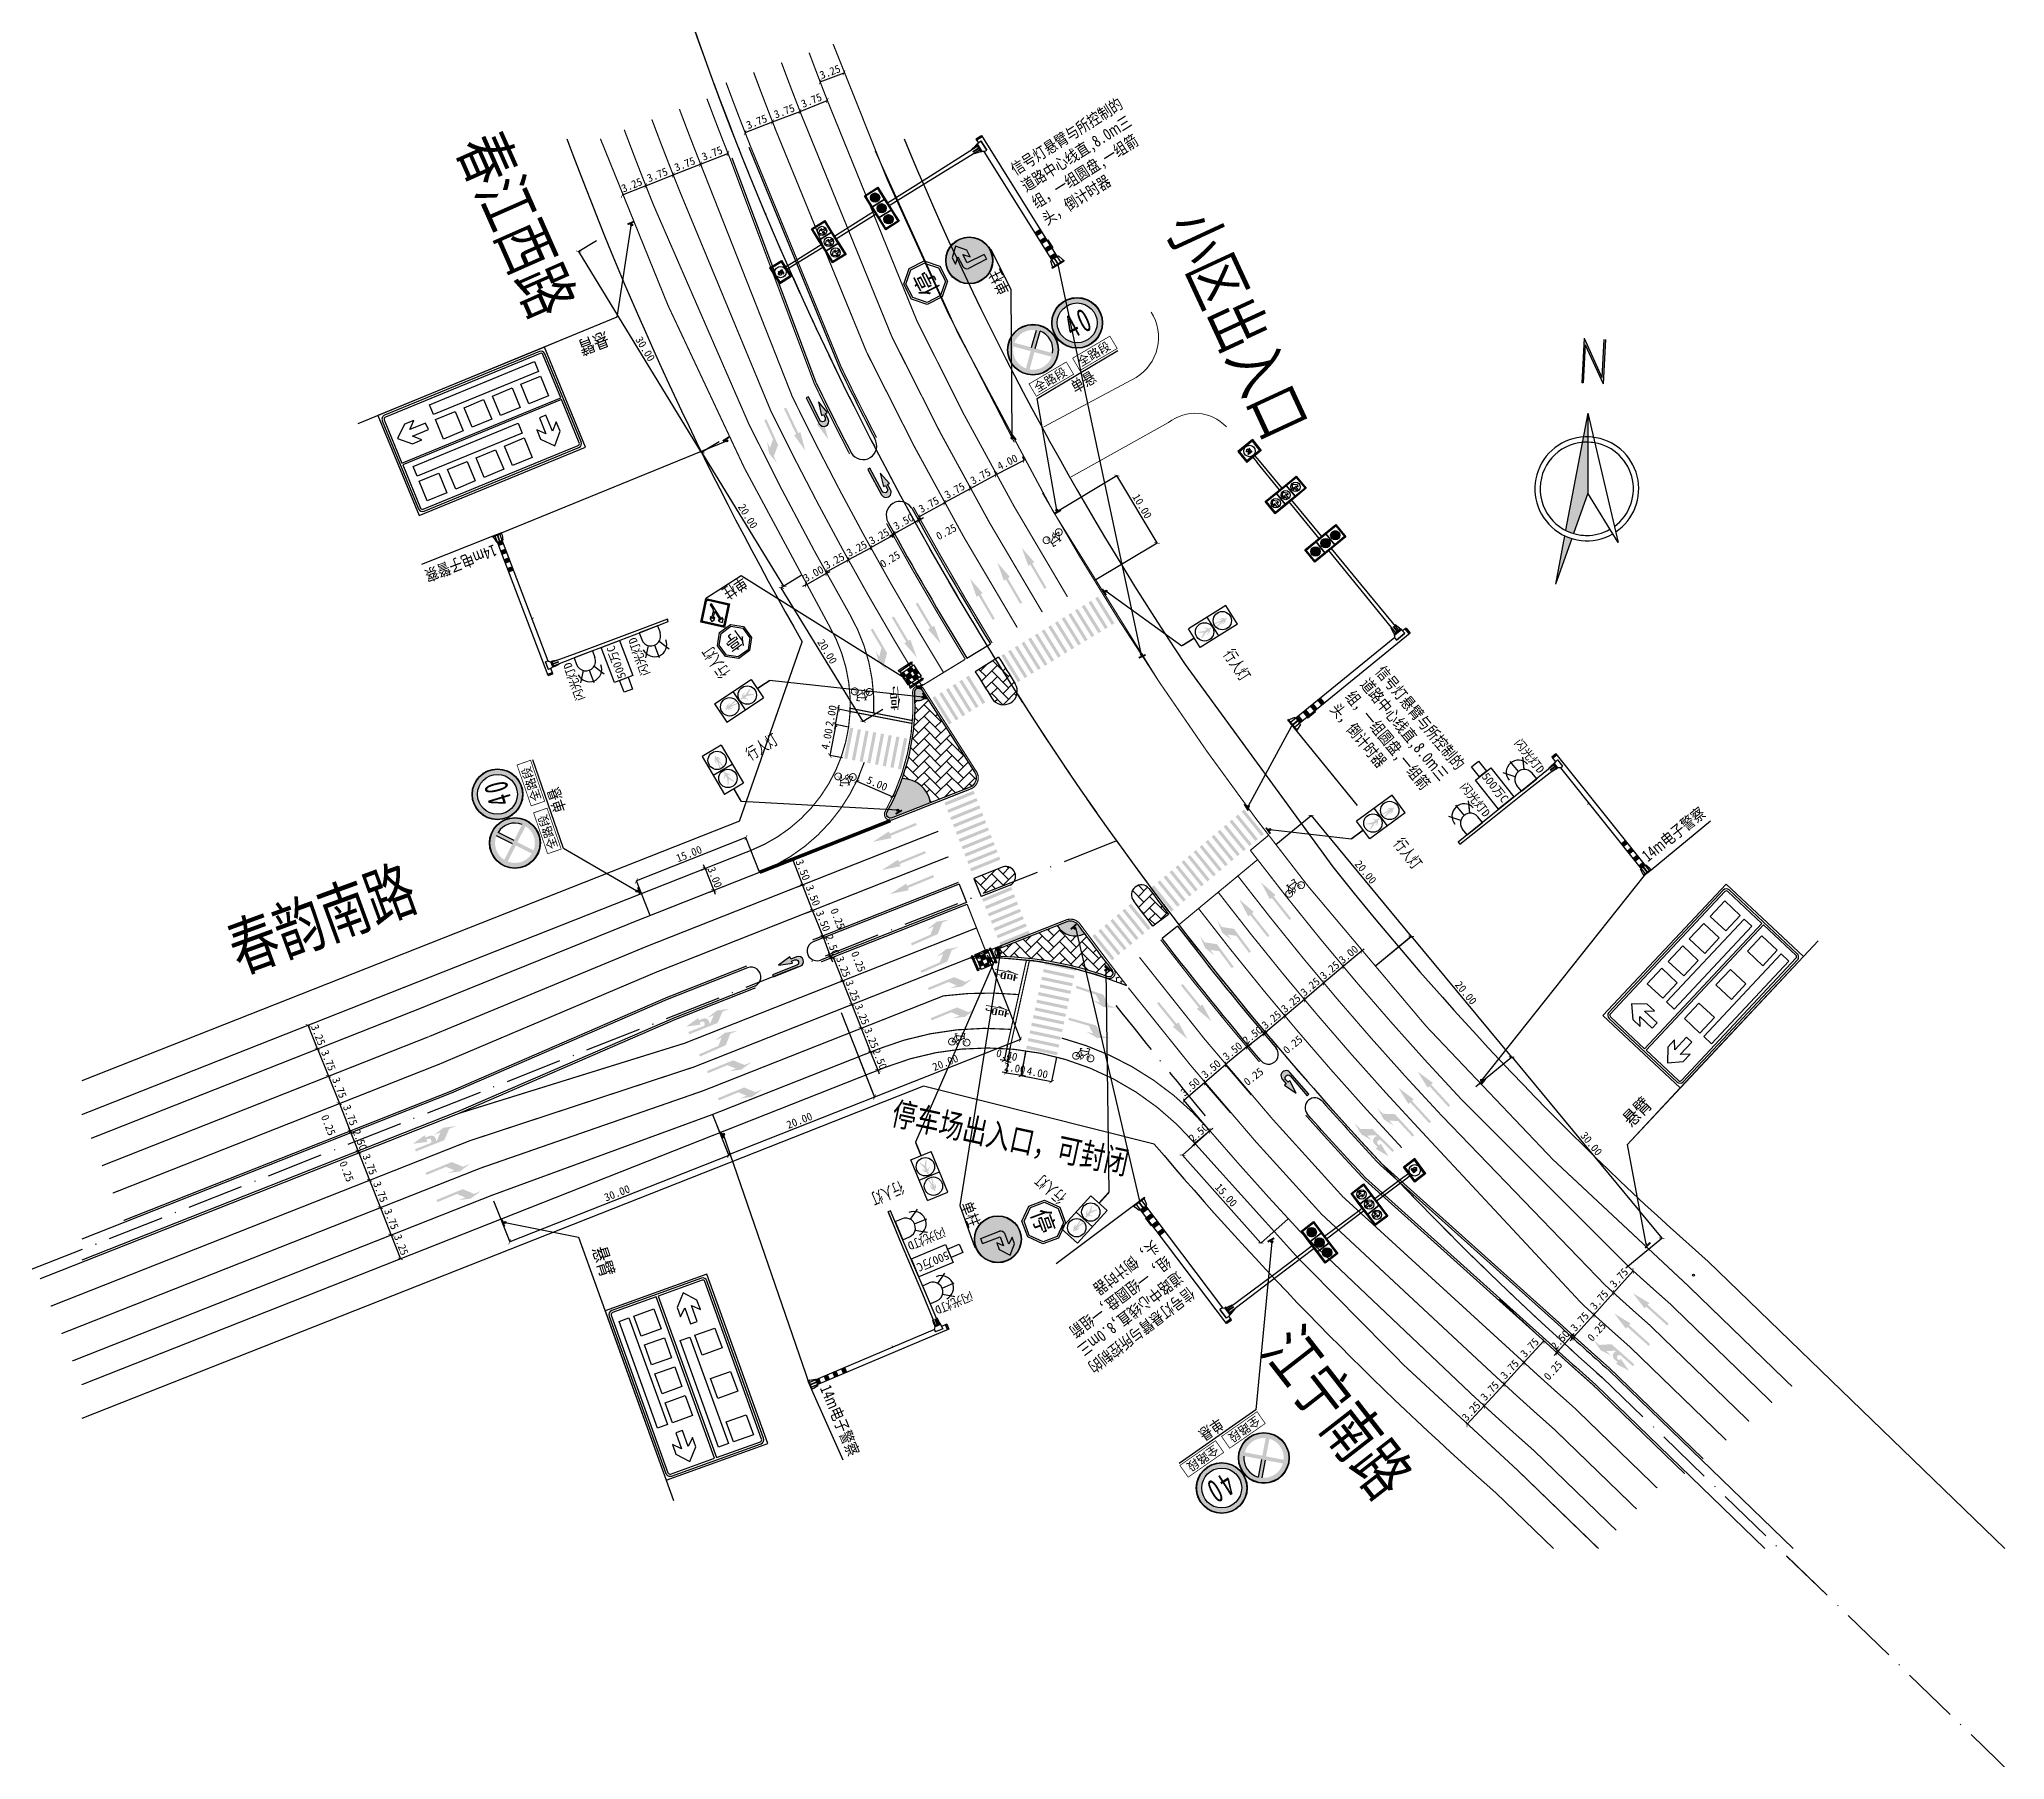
# Model space of a CAD drawing. Header units: millimetres. Extents: x 7233 to 195995, y 19522 to 226352.
# Drawn here: x 10124.8 to 10375.2, y 22297.5 to 22516.7 of the extents above; entities that cross this region are included whole.
import ezdxf

# ---------------------------------------------------------------- set-up
doc = ezdxf.new("R2010")
doc.units = ezdxf.units.MM
for name, pattern in [('ACAD_ISO10W100', [18, 12, -3, 0, -3]), ('DASHDOT', [25.4, 12.7, -6.35, 0, -6.35]), ('JTSS01', [6, 2, -4]), ('JTSS02', [2, 1, -1])]:
    doc.linetypes.add(name, pattern=pattern)
for name, color, linetype in [('@-交通信号', 7, 'Continuous'), ('@-交通标志', 7, 'Continuous'), ('@-地面图案', 7, 'Continuous'), ('@-指北针', 7, 'Continuous'), ('@-监控设备', 7, 'Continuous'), ('@-设计标注', 7, 'Continuous'), ('@-辅助设计', 4, 'Continuous'), ('@-道路名称', 7, 'Continuous'), ('@-道路红线', 1, 'Continuous'), ('@-道路边线', 7, 'Continuous'), ('@-隔离岛', 3, 'Continuous'), ('AXIS', 2, 'Continuous'), ('RD-中线', 1, 'DASHDOT'), ('交通标志', 7, 'Continuous')]:
    doc.layers.add(name, color=color, linetype=linetype)
doc.layers.add('@-路缘石', color=7, linetype='Continuous', lineweight=0)
doc.layers.add('@-道路标线', color=255, linetype='Continuous', lineweight=0)
doc.layers.get('0').off()
doc.layers.get('@-辅助设计').off()
doc.styles.add('--黑体', font='simhei.ttf')
doc.styles.add('-黑体', font='simhei.ttf', dxfattribs={"width": 0.8})
doc.styles.add('HZTXT', font='', dxfattribs={"width": 0.7, "height": 0.2})
doc.styles.add('ST', font='', dxfattribs={"width": 0.8})
doc.styles.add('STYLE1', font='simhei.ttf', dxfattribs={"width": 0.8})
doc.styles.add('宋体', font='')
doc.styles.add('标线文字样式', font='simhei.ttf')
doc.styles.add('黑体', font='simhei.ttf')
doc.styles.get('HZTXT').set_extended_font_data('NSimSun')
doc.styles.get('ST').set_extended_font_data('NSimSun')
doc.styles.get('宋体').set_extended_font_data('SimSun')
doc.dimstyles.new('标志标注', dxfattribs={"dimtxt": 1, "dimasz": 0.5, "dimexe": 0, "dimexo": 0, "dimgap": 0.25, "dimtad": 1, "dimzin": 0, "dimdsep": 46, "dimtxsty": '--黑体', "dimblk": 'ARCHTICK', "dimcen": 0.09, "dimadec": 0, "dimazin": 0, "dimtfac": 1, "dimtix": 1, "dimtmove": 2, "dimatfit": 0, "dimfxl": 1, "dimtolj": 1, "dimtzin": 0, "dimarcsym": 0})

msp = doc.modelspace()

# ---------------------------------------------------------------- texts
at = {"layer": '@-交通信号', "style": '宋体', "width": 0.7}
for rotation, p in [(124.7443, (10212.821, 22436.042, 0)), (303.14949, (10275.57, 22438.431, 31.077)), (31.678, (10215.383, 22424.843)), (307.76816, (10297.24, 22414.26)), (203.39621, (10234.49, 22371.268)), (138.96497, (10255.715, 22369.4))]:
    msp.add_text('行人灯', height=1.5, rotation=rotation, dxfattribs=at).set_placement(p)
at = {"layer": '@-交通信号', "char_height": 1.5, "width": 16.8804, "attachment_point": 1, "style": 'ST'}
for insert, rotation in [((10248.345, 22500.635), 32.28713), ((10296.071, 22437.101), 309.53047), ((10272.153, 22356.629), 217.25598)]:
    msp.add_mtext('信号灯悬臂与所控制的道路中心线直,8.0{\\fArial|b0|i0|c0|p32;m}三组，一组圆盘,一组箭头，倒计时器', dxfattribs=dict(at, insert=insert, rotation=rotation))
at = {"layer": '@-交通标志', "color": 0, "style": '黑体', "width": 0.8}
for rotation, p in [(117.22122, (10248.507, 22484.668)), (290.75538, (10242.125, 22368.331))]:
    msp.add_text('单柱', height=1.5, rotation=rotation, dxfattribs=at).set_placement(p)
at = {"layer": '@-交通标志', "style": '-黑体', "width": 0.8}
for rotation, p in [(200.79786, (10196.941, 22479.539, 0)), (45.32389, (10327.573, 22378.065)), (288.24497, (10195.193, 22362.637))]:
    msp.add_text('悬臂', height=1.8, rotation=rotation, dxfattribs=at).set_placement(p)
at = {"layer": '@-监控设备', "char_height": 1.5, "width": 14.80904, "attachment_point": 1, "style": 'ST'}
for insert, rotation in [((10183.219, 22451.01), 200.85797), ((10328.766, 22413.054), 38.69245), ((10225.577, 22345.477), 292.99027)]:
    msp.add_mtext('14{\\fArial|b0|i0|c0|p32;m}电子警察', dxfattribs=dict(at, insert=insert, rotation=rotation))
at = {"layer": '@-道路名称', "color": 7, "style": 'HZTXT', "width": 0.75}
for s, height, rotation, p in [('春江西路', 6, 293.85594, (10177.861, 22503.161, 0)), ('小区出入口', 6, 294.87476, (10268.277, 22493.077, 0)), ('春韵南路', 6, 20.07501, (10150.27, 22397.666, 0)), ('停车场出入口，可封闭', 3, 347.82059, (10233.181, 22378.519, 0)), ('江宁南路', 6, 307.8855, (10280.274, 22349.638, 0))]:
    msp.add_text(s, height=height, rotation=rotation, dxfattribs=at).set_placement(p)
at = {"layer": '@-道路标线', "color": 7, "ltscale": 10, "style": 'STYLE1', "width": 0.4}
for rotation, p in [(182.88727, (10234.398, 22434.058)), (259.58768, (10246.828, 22398.446)), (259.58768, (10245.701, 22393.859))]:
    msp.add_text('停', height=2.43, rotation=rotation, dxfattribs=at).set_placement(p)

# ---------------------------------------------------------------- blocks, each defined once
blk = doc.blocks.new('*U1')
at = {"layer": '@-道路边线'}
h = blk.add_hatch(color=256, dxfattribs=at)
h.dxf.hatch_style = 1
h.paths.add_polyline_path([(0.26, 4.02), (0.32, 0.02), (0.72, 0.03), (0.66, 4.03)])
blk = doc.blocks.new('*U2')
at = {"layer": '@-道路标线', "color": 0, "linetype": 'ByBlock', "lineweight": -2, "transparency": 16777216, "rotation": 291.2473317371071}
for p in [(10239.96, 22419.78, 0), (10240.32, 22418.85, 0), (10240.69, 22417.92, 0), (10241.05, 22416.99, 0), (10241.41, 22416.05, 0), (10241.77, 22415.12, 0), (10242.14, 22414.19, 0), (10242.5, 22413.26, 0), (10242.86, 22412.33, 0), (10243.22, 22411.39, 0)]:
    blk.add_blockref('*U1', p, dxfattribs=at)
blk = doc.blocks.new('*U3')
at = {"layer": '@-道路边线'}
h = blk.add_hatch(color=256, dxfattribs=at)
h.dxf.hatch_style = 1
h.paths.add_polyline_path([(0.89, 0.01), (0.97, 4.01), (0.57, 4.02), (0.49, 0.02)])
blk = doc.blocks.new('*U4')
at = {"layer": '@-道路标线', "color": 0, "linetype": 'ByBlock', "lineweight": -2, "transparency": 16777216, "rotation": 40.07926249555952}
for p in [(10278.57, 22413.63, 0), (10279.34, 22414.27, 0), (10280.1, 22414.91, 0), (10276.28, 22411.7, 0), (10277.04, 22412.34, 0), (10277.81, 22412.98, 0), (10273.22, 22409.12, 0), (10273.98, 22409.76, 0), (10274.75, 22410.41, 0), (10275.51, 22411.05, 0), (10270.16, 22406.54, 0), (10270.92, 22407.19, 0), (10271.69, 22407.83, 0), (10272.45, 22408.48, 0), (10268.63, 22405.26, 0), (10269.39, 22405.9, 0)]:
    blk.add_blockref('*U3', p, dxfattribs=at)
blk = doc.blocks.new('*U5')
at = {"layer": '@-道路边线'}
h = blk.add_hatch(color=256, dxfattribs=at)
h.dxf.hatch_style = 1
h.paths.add_polyline_path([(0.84, -4), (0.81, 0), (0.41, 0), (0.44, -4)])
blk = doc.blocks.new('*U6')
at = {"layer": '@-道路标线', "color": 0, "linetype": 'ByBlock', "lineweight": -2, "transparency": 16777216}
for p, rotation in [((10258.09, 22444.79, 0), 31.42887505627544), ((10258.94, 22445.32, 0), 31.42887505627544), ((10253.82, 22442.19, 0), 31.42887505627055), ((10254.68, 22442.71, 0), 31.42887505627544), ((10255.53, 22443.23, 0), 31.42887505627544), ((10256.38, 22443.75, 0), 31.42887505627544), ((10257.24, 22444.27, 0), 31.42887505627055), ((10249.56, 22439.58, 0), 31.42887505627544), ((10250.41, 22440.1, 0), 31.42887505627544), ((10251.26, 22440.62, 0), 31.42887505627055), ((10252.12, 22441.14, 0), 31.42887505627544), ((10252.97, 22441.67, 0), 31.42887505627544), ((10247, 22438.02, 0), 31.42887505627544), ((10247.85, 22438.54, 0), 31.42887505627544), ((10248.7, 22439.06, 0), 31.42887505627544)]:
    blk.add_blockref('*U5', p, dxfattribs=dict(at, rotation=rotation))
blk = doc.blocks.new('*U7')
at = {"layer": '@-道路边线'}
h = blk.add_hatch(color=256, dxfattribs=at)
h.dxf.hatch_style = 1
h.paths.add_polyline_path([(0.6, -1.95), (0.57, 2.05), (0.17, 2.05), (0.2, -1.95)])
blk = doc.blocks.new('*U8')
at = {"layer": '@-辅助设计', "color": 0, "linetype": 'ByBlock', "lineweight": -2, "transparency": 16777216, "rotation": 77.57530332078575}
for p in [(10254.41, 22396.31, 0), (10254.62, 22397.29, 0), (10254.84, 22398.27, 0), (10253.97, 22394.36, 0), (10254.19, 22395.34, 0), (10253.33, 22391.43, 0), (10253.54, 22392.41, 0), (10253.76, 22393.39, 0), (10252.9, 22389.48, 0), (10253.11, 22390.46, 0), (10252.47, 22387.53, 0), (10252.68, 22388.5, 0)]:
    blk.add_blockref('*U7', p, dxfattribs=at)
blk = doc.blocks.new('*U9')
at = {"layer": '@-道路边线'}
h = blk.add_hatch(color=256, dxfattribs=at)
h.dxf.hatch_style = 1
h.paths.add_polyline_path([(0.6, -2.12), (0.61, 1.88), (0.21, 1.88), (0.2, -2.12)])
blk = doc.blocks.new('*U10')
at = {"layer": '@-道路标线', "color": 0, "linetype": 'ByBlock', "lineweight": -2, "transparency": 16777216, "rotation": 349.191775530925}
for p in [(10227.52, 22427.24, 0), (10228.5, 22427.05, 0), (10229.48, 22426.86, 0), (10230.46, 22426.68, 0), (10231.45, 22426.49, 0), (10232.43, 22426.3, 0), (10233.41, 22426.11, 0), (10234.39, 22425.93, 0)]:
    blk.add_blockref('*U9', p, dxfattribs=at)
blk = doc.blocks.new('A$C348E0356')
at = {"layer": '交通标志', "lineweight": 15}
h = blk.add_hatch(color=1, dxfattribs=at)
h.paths.add_polyline_path([(3, 1.58), (2.7, 2.05), (2.35, 1.83), (2.65, 1.35)])
h.paths.add_polyline_path([(1.7, 2.83), (2, 2.36), (2.36, 2.58), (2.05, 3.06)])
h.paths.add_polyline_path([(2, 2.36), (1.47, 2.01), (1.82, 1.48), (2.35, 1.83), (2.21, 2.03)])
h.paths.add_polyline_path([(2.12, 1.01), (1.82, 1.48), (1.28, 1.14), (1.59, 0.67)])
h.paths.add_polyline_path([(1.17, 2.49), (0.64, 2.14), (0.94, 1.67), (1.47, 2.01)])
h.paths.add_polyline_path([(0.94, 1.67), (0.59, 1.44), (0.93, 0.91), (1.28, 1.14), (1.15, 1.35)])
at = {"layer": '交通标志', "lineweight": 25}
for p, q in [((1.77, 3.5), (0, 2.36)), ((1.86, 3.35), (0.1, 2.21)), ((1.7, 2.83), (1.17, 2.49)), ((2.05, 3.06), (1.7, 2.83)), ((2, 2.36), (1.7, 2.83)), ((1.86, 3.35), (1.77, 3.5)), ((2.36, 2.58), (2.05, 3.06)), ((0.1, 2.21), (0, 2.36)), ((0.64, 2.14), (0.28, 1.92)), ((0.59, 1.44), (0.28, 1.92)), ((0.94, 1.67), (0.59, 1.44)), ((0.93, 0.91), (0.59, 1.44)), ((1.17, 2.49), (0.64, 2.14)), ((0.94, 1.67), (0.64, 2.14)), ((1.23, 0.44), (0.8, 1.12)), ((1.28, 1.14), (0.93, 0.91)), ((1.47, 2.01), (0.94, 1.67)), ((1.28, 1.14), (0.94, 1.67)), ((1.59, 0.67), (1.15, 1.35)), ((1.47, 2.01), (1.17, 2.49)), ((1.59, 0.67), (1.23, 0.44)), ((1.82, 1.48), (1.28, 1.14)), ((3.19, 1.29), (1.42, 0.15)), ((1.52, 0), (1.42, 0.15)), ((2, 2.36), (1.47, 2.01)), ((1.82, 1.48), (1.47, 2.01)), ((3.29, 1.14), (1.52, 0)), ((2.12, 1.01), (1.59, 0.67)), ((2.12, 1.01), (1.68, 1.69)), ((2.35, 1.83), (1.82, 1.48)), ((2.36, 2.58), (2, 2.36)), ((2.35, 1.83), (2, 2.36)), ((2.65, 1.35), (2.12, 1.01)), ((2.65, 1.35), (2.21, 2.03)), ((2.7, 2.05), (2.35, 1.83)), ((2.7, 2.05), (2.36, 2.58)), ((3, 1.58), (2.57, 2.26)), ((3, 1.58), (2.65, 1.35)), ((3.29, 1.14), (3.19, 1.29))]:
    blk.add_line(p, q, dxfattribs=at)
for centre, major_axis, start_param, end_param in [((1.96, 3.2), (0.013, 0.175), 0.648166, 3.789759), ((0.19, 2.06), (-0.175, 0.013), 2.218962, 5.360555), ((1.33, 0.29), (0.013, 0.175), 3.789759, 6.931351), ((3.1, 1.43), (-0.175, 0.013), -0.92263, 2.218962)]:
    blk.add_ellipse(centre, major_axis=major_axis, ratio=1, start_param=start_param, end_param=end_param, dxfattribs=at)
blk = doc.blocks.new('_ArchTick')
at = {"color": 0, "linetype": 'ByBlock', "const_width": 0.15}
blk.add_lwpolyline([(-0.5, -0.5), (0.5, 0.5)], dxfattribs=at)
blk = doc.blocks.new('*D16')
at = {"layer": '@-设计标注', "color": 0, "lineweight": -2, "ltscale": 1.5, "transparency": 16777216}
for p, q in [((10226.24, 22429.43), (10225.48, 22425.5)), ((10227.88, 22429.11), (10226.24, 22429.43)), ((10227.12, 22425.18), (10225.48, 22425.5))]:
    blk.add_line(p, q, dxfattribs=at)
at = {"layer": 'Defpoints', "color": 0, "ltscale": 1.5, "transparency": 16777216}
for p in [(10227.88, 22429.11, 0), (10225.48, 22425.5), (10227.12, 22425.18, 0)]:
    blk.add_point(p, dxfattribs=at)
at = {"layer": '@-设计标注', "color": 0, "lineweight": -2, "ltscale": 1.5, "transparency": 16777216, "xscale": 0.5, "yscale": 0.5, "zscale": 0.5}
for p, rotation in [((10226.24, 22429.43), 79.03953540955091), ((10225.48, 22425.5), 259.0395354095509)]:
    blk.add_blockref('_ArchTick', p, dxfattribs=dict(at, rotation=rotation))
at = {"layer": '@-设计标注', "color": 0, "ltscale": 1.5, "transparency": 16777216, "insert": (10225.12, 22427.61), "char_height": 1, "attachment_point": 5, "rotation": 79.0395, "style": '--黑体'}
blk.add_mtext('\\A1;4.00', dxfattribs=at)
blk = doc.blocks.new('*D17')
at = {"layer": '@-设计标注', "color": 0, "lineweight": -2, "ltscale": 1.5, "transparency": 16777216}
for p, q in [((10226.2, 22429.43), (10226.58, 22431.4)), ((10226.58, 22431.4), (10226.68, 22431.89)), ((10228.26, 22431.07), (10226.58, 22431.4)), ((10226.2, 22429.43), (10226.1, 22428.94)), ((10227.88, 22429.11), (10226.2, 22429.43))]:
    blk.add_line(p, q, dxfattribs=at)
at = {"layer": 'Defpoints', "color": 0, "ltscale": 1.5, "transparency": 16777216}
for p in [(10226.58, 22431.4), (10228.26, 22431.07, 0), (10227.88, 22429.11)]:
    blk.add_point(p, dxfattribs=at)
at = {"layer": '@-设计标注', "color": 0, "lineweight": -2, "ltscale": 1.5, "transparency": 16777216, "xscale": 0.5, "yscale": 0.5, "zscale": 0.5}
for p, rotation in [((10226.58, 22431.4), 259.0395354096277), ((10226.2, 22429.43), 79.03953540962765)]:
    blk.add_blockref('_ArchTick', p, dxfattribs=dict(at, rotation=rotation))
at = {"layer": '@-设计标注', "color": 0, "ltscale": 1.5, "transparency": 16777216, "insert": (10225.65, 22430.56), "char_height": 1, "attachment_point": 5, "rotation": 79.0395, "style": '--黑体'}
blk.add_mtext('\\A1;2.00', dxfattribs=at)
blk = doc.blocks.new('A$C4D5C2BD2')
at = {"layer": '@-交通信号', "linetype": 'ByBlock', "lineweight": -3}
h = blk.add_hatch(color=14, dxfattribs=at)
edge = h.paths.add_edge_path()
edge.add_line((0.98, 0.31), (0.9, 0.53))
edge.add_line((0.9, 0.53), (0, 0.22))
edge.add_line((0, 0.22), (0.08, 0))
edge.add_line((0.08, 0), (0.98, 0.31))
blk.add_hatch(color=14, dxfattribs=at).paths.add_polyline_path([(0.56, 0.51, 1), (0.29, 0.51, 1)])
at = {"layer": '@-交通信号', "color": 14}
blk.add_circle((0.42, 0.51, 363.65), 0.132, dxfattribs=at)
blk = doc.blocks.new('A$C3CD052C4')
at = {"layer": '@-交通信号'}
h = blk.add_hatch(color=256, dxfattribs=at)
h.paths.add_polyline_path([(0.2, 4.36), (0.3, 4.18), (0.32, 3.93), (0.38, 3.97), (0.4, 4.28), (0.28, 4.55), (0.12, 4.59), (0.14, 4.65), (0.16, 4.72), (0.14, 4.78), (0.1, 4.81), (0.04, 4.83), (-0.01, 4.81), (-0.06, 4.78), (-0.07, 4.72), (-0.05, 4.65), (-0.03, 4.59), (-0.19, 4.55), (-0.32, 4.28), (-0.3, 3.97), (-0.23, 3.93), (-0.22, 4.18), (-0.11, 4.36), (-0.11, 3.97), (-0.23, 3.27), (-0.28, 3.26), (-0.29, 3.19), (-0.11, 3.19), (0.04, 3.97), (0.2, 3.19), (0.38, 3.19), (0.36, 3.26), (0.32, 3.27), (0.2, 3.97)])
h.paths.add_polyline_path([(-0.06, 1.64), (-0.35, 0.92), (-0.46, 0.92), (-0.48, 0.89), (-0.31, 0.78), (0.08, 1.4), (0.39, 0.86), (0.36, 0.82), (0.36, 0.8), (0.41, 0.78), (0.51, 0.86), (0.2, 1.64), (0.22, 2.02), (0.37, 1.86), (0.41, 1.6), (0.47, 1.64), (0.44, 1.95), (0.3, 2.15), (0.13, 2.21), (0.13, 2.25, 0.207228), (0.13, 2.45, 0.071106), (0.12, 2.47, 0.097589), (0.1, 2.48, 0.022233), (0.08, 2.49, 0.040799), (0.07, 2.49, 0.045979), (0.05, 2.5, 0.036358), (0.01, 2.49, 0.028309), (-0.01, 2.49, 0.024691), (-0.03, 2.48, 0.079385), (-0.06, 2.47, 0.12435), (-0.07, 2.45, 0.081145), (-0.07, 2.44, 0.069556), (-0.07, 2.41, 0.00473), (-0.07, 2.4, 0.009011), (-0.07, 2.4, 0.057142), (-0.06, 2.38, -0.068241), (-0.06, 2.37, -0.124353), (-0.06, 2.35, 0.089456), (-0.06, 2.32, 0.014819), (-0.06, 2.3, -0.022419), (-0.06, 2.28, 0.042847), (-0.06, 2.27, 0.182875), (-0.05, 2.26, 0.101619), (-0.05, 2.26, 0.029922), (0, 2.25), (0, 2.2), (-0.11, 2.18), (-0.18, 2.09), (-0.29, 1.94), (-0.33, 1.9), (-0.51, 1.79), (-0.45, 1.75), (-0.26, 1.85), (-0.22, 1.88), (-0.11, 2.02)])
for p, q in [((-1.4, 5.61), (-1.4, 0)), ((1.4, 5.61), (-1.4, 5.61)), ((1.4, 5.61), (1.4, 0)), ((1.4, 2.8), (-1.4, 2.8)), ((1.4, 0), (-1.4, 0))]:
    blk.add_line(p, q, dxfattribs=at)
at = {"layer": '@-交通信号', "color": 1}
blk.add_circle((0, 4.21), 1.17, dxfattribs=at)
at = {"layer": '@-交通信号', "color": 3}
blk.add_circle((0.02, 1.53), 1.17, dxfattribs=at)
blk = doc.blocks.new('A$C4F5065A2')
at = {"layer": '@-交通标志', "color": 1}
for points in [[(57.9, 197.6), (139.7, 197.6), (197.6, 139.7), (197.6, 57.9), (139.7, 0), (57.9, 0), (0, 57.9), (0, 139.7)], [(61.8, 188.1), (135.8, 188.1), (188.1, 135.8), (188.1, 61.8), (135.8, 9.5), (61.8, 9.5), (9.5, 61.8), (9.5, 135.8)]]:
    blk.add_lwpolyline(points, close=True, dxfattribs=at)
at = {"layer": '@-交通标志', "color": 7, "style": '黑体'}
blk.add_text('停', height=87.2, dxfattribs=at).set_placement((34.4, 53.7))
blk = doc.blocks.new('A$C5B26788E')
at = {"layer": '@-交通标志'}
h = blk.add_hatch(color=7, dxfattribs=at)
edge = h.paths.add_edge_path(flags=0)
edge.add_arc((3, 3), 2.95, 90.8464, 450.8464)
edge = h.paths.add_edge_path(flags=0)
edge.add_arc((3, 3), 3, 90.8464, 450.8464)
h = blk.add_hatch(color=5, dxfattribs=at)
edge = h.paths.add_edge_path(flags=0)
edge.add_arc((3, 3), 2.95, 90.8464, 450.8464)
h = blk.add_hatch(color=256, dxfattribs=at)
edge = h.paths.add_edge_path()
edge.add_line((2.61, 4.04), (3.29, 3.36))
edge.add_line((3.29, 3.36), (3.28, 4.3))
edge.add_line((3.28, 4.3), (2.23, 5.42))
edge.add_line((2.23, 5.42), (1.2, 4.26))
edge.add_line((1.2, 4.26), (1.21, 3.35))
edge.add_line((1.21, 3.35), (1.91, 4.06))
edge.add_line((1.91, 4.06), (1.92, 2.61))
edge.add_ellipse((2.51, 2.72), major_axis=(-0.426, 0.426), ratio=1, start_angle=55.0966, end_angle=128.8823)
edge.add_line((2.45, 2.12), (5.02, 2.17))
edge.add_line((5.02, 2.17), (5.02, 2.85))
edge.add_line((5.02, 2.85), (2.63, 2.82))
edge.add_line((2.63, 2.82), (2.61, 4.04))
at = {"layer": '@-交通标志', "color": 7}
for p, q in [((2.23, 5.42), (1.2, 4.26)), ((3.28, 4.3), (2.23, 5.42)), ((1.2, 4.26), (1.21, 3.35)), ((1.21, 3.35), (1.91, 4.06)), ((1.91, 4.06), (1.92, 2.61)), ((2.61, 4.04), (3.29, 3.36)), ((2.63, 2.82), (2.61, 4.04)), ((5.02, 2.85), (2.63, 2.82)), ((3.29, 3.36), (3.28, 4.3)), ((5.02, 2.85), (5.02, 2.17)), ((5.02, 2.17), (2.45, 2.12))]:
    blk.add_line(p, q, dxfattribs=at)
at = {"layer": '@-交通标志'}
blk.add_circle((3, 3), 3, dxfattribs=at)
at = {"layer": '@-交通标志', "color": 5}
blk.add_circle((3, 3), 2.95, dxfattribs=at)
at = {"layer": '@-交通标志', "color": 7}
blk.add_ellipse((2.51, 2.72), major_axis=(-0.426, 0.426), ratio=1, start_param=0.961617, end_param=2.249421, dxfattribs=at)
blk = doc.blocks.new('A$C61B13433')
at = {"layer": '@-交通标志', "linetype": 'ByBlock', "lineweight": -3}
for points in [[(0.13, 0, 1), (-0.13, 0, 1)], [(0.54, -0.23), (0.48, -0.01), (-0.44, -0.27), (-0.38, -0.49)]]:
    blk.add_hatch(color=14, dxfattribs=at).paths.add_polyline_path(points)
at = {"layer": '@-交通标志', "color": 14}
blk.add_circle((0, 0), 0.132, dxfattribs=at)
blk = doc.blocks.new('A$C174B43BA')
at = {"layer": '交通标志', "linetype": 'ByBlock', "lineweight": -3}
for points in [[(0.96, 0), (0.96, 0.24), (0.01, 0.26), (0, 0.02)], [(0.64, 0.38, 1), (0.37, 0.38, 1)]]:
    blk.add_hatch(color=14, dxfattribs=at).paths.add_polyline_path(points)
at = {"layer": '交通标志', "color": 14}
blk.add_circle((0.5, 0.38), 0.132, dxfattribs=at)
blk = doc.blocks.new('A$C13FF20AF')
at = {"layer": '交通标志', "color": 5}
for p, q in [((0, 7.8), (7.8, 15.59)), ((7.8, 15.59), (15.59, 7.79)), ((7.79, 0), (0, 7.8)), ((15.59, 7.79), (7.79, 0))]:
    blk.add_line(p, q, dxfattribs=at)
at = {"layer": '交通标志', "color": 7}
for p, q in [((0.98, 8.39), (7.22, 14.62)), ((1.17, 8.19), (7.41, 14.42)), ((7.31, 13.16), (6.28, 12.04)), ((6.28, 12.04), (6.28, 11.09)), ((6.28, 11.09), (6.97, 11.84)), ((6.97, 11.84), (6.96, 3.41)), ((8.35, 12.04), (7.31, 13.16)), ((7.65, 7.16), (7.65, 11.84)), ((7.65, 11.84), (8.35, 11.09)), ((10.03, 9.54), (7.65, 7.16)), ((8.19, 14.42), (14.42, 8.18)), ((8.35, 11.09), (8.35, 12.04)), ((8.39, 14.62), (14.62, 8.37)), ((8.46, 7), (10.52, 9.06)), ((9.69, 10.17), (9.02, 9.5)), ((9.02, 9.5), (10.03, 9.54)), ((11.21, 10.23), (9.69, 10.17)), ((10.52, 9.06), (10.48, 8.04)), ((11.15, 8.71), (11.21, 10.23)), ((0.92, 8.33), (0.98, 8.39)), ((7.21, 0.97), (0.97, 7.22)), ((1.13, 8.15), (1.17, 8.19)), ((7.4, 1.17), (1.17, 7.41)), ((6.96, 3.41), (7.65, 3.41)), ((7.27, 0.92), (7.21, 0.97)), ((7.44, 1.13), (7.4, 1.17)), ((7.65, 3.41), (7.65, 5.05)), ((14.42, 7.4), (8.18, 1.17)), ((8.36, 6.9), (8.46, 7)), ((14.62, 7.2), (8.37, 0.97)), ((10.48, 8.04), (11.15, 8.71)), ((14.44, 7.42), (14.42, 7.4)), ((14.65, 7.23), (14.62, 7.2))]:
    blk.add_line(p, q, dxfattribs=at)
for points in [[(7.22, 14.62), (7.28, 14.68), (7.35, 14.72), (7.42, 14.77), (7.49, 14.8), (7.57, 14.83), (7.65, 14.85), (7.72, 14.86), (7.8, 14.86), (7.88, 14.86), (7.96, 14.84), (8.04, 14.83), (8.11, 14.8), (8.19, 14.77), (8.26, 14.72), (8.33, 14.67)], [(7.41, 14.42), (7.45, 14.46), (7.5, 14.49), (7.55, 14.52), (7.6, 14.54), (7.65, 14.56), (7.7, 14.57), (7.75, 14.58), (7.8, 14.58), (7.86, 14.58), (7.91, 14.57), (7.96, 14.56), (8.01, 14.54), (8.06, 14.52), (8.11, 14.49), (8.15, 14.46), (8.19, 14.42)], [(0.97, 7.22), (0.92, 7.28), (0.87, 7.35), (0.83, 7.42), (0.79, 7.49), (0.77, 7.57), (0.75, 7.65), (0.74, 7.72), (0.73, 7.8), (0.74, 7.88), (0.75, 7.96), (0.77, 8.04), (0.79, 8.11), (0.83, 8.19), (0.87, 8.26), (0.92, 8.33)], [(1.17, 7.41), (1.13, 7.45), (1.1, 7.5), (1.07, 7.55), (1.05, 7.6), (1.03, 7.65), (1.02, 7.7), (1.01, 7.75), (1.01, 7.8), (1.01, 7.86), (1.02, 7.91), (1.03, 7.96), (1.05, 8.01), (1.07, 8.06), (1.1, 8.11), (1.13, 8.15)], [(8.37, 0.97), (8.31, 0.92), (8.24, 0.87), (8.17, 0.83), (8.1, 0.79), (8.03, 0.77), (7.95, 0.75), (7.87, 0.74), (7.79, 0.73), (7.71, 0.74), (7.63, 0.75), (7.55, 0.77), (7.48, 0.79), (7.41, 0.83), (7.34, 0.87), (7.27, 0.92)], [(8.18, 1.17), (8.14, 1.13), (8.09, 1.1), (8.05, 1.07), (8, 1.05), (7.95, 1.03), (7.89, 1.02), (7.84, 1.01), (7.79, 1.01), (7.74, 1.01), (7.68, 1.02), (7.63, 1.03), (7.58, 1.05), (7.53, 1.07), (7.49, 1.1), (7.44, 1.13)], [(7.65, 5.05), (7.65, 5.19), (7.66, 5.32), (7.68, 5.46), (7.7, 5.59), (7.73, 5.73), (7.77, 5.85), (7.81, 5.98), (7.86, 6.11), (7.91, 6.23), (7.97, 6.35), (8.04, 6.47), (8.11, 6.58), (8.19, 6.69), (8.27, 6.8), (8.36, 6.9)], [(14.42, 8.18), (14.44, 8.16), (14.46, 8.14), (14.48, 8.12), (14.49, 8.1), (14.51, 8.07), (14.52, 8.05), (14.53, 8.03), (14.54, 8), (14.55, 7.98), (14.56, 7.95), (14.57, 7.92), (14.57, 7.9), (14.58, 7.87), (14.58, 7.84), (14.58, 7.82), (14.58, 7.79), (14.58, 7.76), (14.58, 7.73), (14.58, 7.71), (14.57, 7.68), (14.57, 7.65), (14.56, 7.63), (14.55, 7.6), (14.54, 7.58), (14.53, 7.55), (14.52, 7.53), (14.51, 7.51), (14.49, 7.48), (14.48, 7.46), (14.46, 7.44), (14.44, 7.42)], [(14.62, 8.37), (14.65, 8.34), (14.67, 8.31), (14.7, 8.28), (14.72, 8.25), (14.74, 8.21), (14.76, 8.18), (14.78, 8.14), (14.8, 8.11), (14.81, 8.07), (14.82, 8.03), (14.84, 7.99), (14.84, 7.95), (14.85, 7.91), (14.86, 7.87), (14.86, 7.83), (14.86, 7.79), (14.86, 7.75), (14.86, 7.71), (14.85, 7.67), (14.84, 7.63), (14.84, 7.59), (14.82, 7.55), (14.81, 7.51), (14.8, 7.47), (14.78, 7.44), (14.76, 7.4), (14.74, 7.36), (14.72, 7.33), (14.7, 7.3), (14.67, 7.26), (14.65, 7.23)]]:
    blk.add_spline(points, degree=3, dxfattribs=at)
blk = doc.blocks.new('A$C291B26D4')
at = {"layer": '交通标志'}
blk.add_line((0.24, 0.21), (5.58, 0.27), dxfattribs=at)
for name, p, xscale, yscale, zscale, rotation in [('A$C4F5065A2', (3.5, 4.65), 0.0207999998472934, 0.0208000000566244, 0.0208, 4.070968802407461), ('A$C13FF20AF', (3.4, 0.24), 0.2804062249635773, 0.2804062250068, 0.2804062247775562, 0.6801314453254345)]:
    blk.add_blockref(name, p, dxfattribs=dict(at, xscale=xscale, yscale=yscale, zscale=zscale, rotation=rotation))
at = {"layer": '交通标志', "color": 0, "style": '黑体', "width": 0.8}
blk.add_text('单柱', height=1.5, rotation=1.5884, dxfattribs=at).set_placement((0.12, 0.34))
blk = doc.blocks.new('A$C1A410BDF')
blk.add_blockref('A$C291B26D4', (0, 0))
blk = doc.blocks.new('A$C4D7F043C')
at = {"layer": '@-交通标志', "linetype": 'ByBlock', "lineweight": -3}
for points in [[(0.13, 0, 1), (-0.13, 0, 1)], [(0.46, -0.38), (0.46, -0.14), (-0.5, -0.14), (-0.5, -0.37)]]:
    blk.add_hatch(color=14, dxfattribs=at).paths.add_polyline_path(points)
at = {"layer": '@-交通标志', "color": 14}
blk.add_circle((0, 0), 0.132, dxfattribs=at)
blk = doc.blocks.new('A$C440D491C')
at = {"layer": '@-交通标志'}
h = blk.add_hatch(color=1, dxfattribs=at)
h.paths.add_polyline_path([(6.32, 7.92, 1), (0.16, 6.25, 1)])
h.paths.add_polyline_path([(0.93, 8.13), (2.91, 7), (1.77, 5.01, -0.35914)], flags=16)
h.paths.add_polyline_path([(2.19, 4.77), (3.33, 6.76), (5.31, 5.62, -0.35914)], flags=16)
h.paths.add_polyline_path([(1.17, 8.55, -0.35914), (4.29, 9.4), (3.15, 7.42)], flags=16)
h.paths.add_polyline_path([(3.57, 7.18), (4.71, 9.16, -0.35914), (5.55, 6.04)], flags=16)
h = blk.add_hatch(color=1, dxfattribs=at)
h.paths.add_polyline_path([(8.68, 12.05, 1), (10.41, 5.91, 1)])
h.paths.add_polyline_path([(8.86, 11.42, 1), (10.24, 6.53, 1)], flags=16)
at = {"layer": '@-交通标志', "color": 1}
for p, q in [((3.15, 7.42, -622.82), (4.29, 9.4, -622.82)), ((3.57, 7.18, -622.82), (4.71, 9.16, -622.82))]:
    blk.add_line(p, q, dxfattribs=at)
at = {"layer": '@-交通标志'}
blk.add_line((2.2, 0.95, -1269.36), (13.69, 4.26, -1269.36), dxfattribs=at)
at = {"layer": '@-交通标志', "const_width": 0.09, "elevation": -622.82}
for points in [[(7.85, 4.77), (13.15, 6.29), (13.66, 4.53), (8.35, 3.02)], [(1.65, 3), (6.95, 4.51), (7.45, 2.76), (2.15, 1.24)]]:
    blk.add_lwpolyline(points, close=True, dxfattribs=at)
at = {"layer": '@-交通标志', "color": 1}
for centre, radius in [((3.24, 7.09, -622.82), 3.24), ((3.24, 7.09, -622.82), 3.19), ((9.55, 8.98, -622.82), 3.24), ((9.55, 8.98, -622.82), 3.19), ((9.55, 8.98, -622.82), 2.54)]:
    blk.add_circle(centre, radius, dxfattribs=at)
blk.add_arc((3.24, 7.09, -622.82), 2.54, 335.6766, 54.6976, dxfattribs=at)
at = {"layer": '@-交通标志', "style": '黑体'}
for p in [(8.61, 3.45, -622.82), (2.4, 1.67, -622.82)]:
    blk.add_text('全路段', height=1.103, rotation=15.9475, dxfattribs=at).set_placement(p)
at = {"layer": '@-交通标志', "style": '黑体', "width": 0.8}
blk.add_text('单悬', height=1.5, rotation=15.7192, dxfattribs=at).set_placement((7.03, 0.32, -1269.36))
at = {"layer": '@-交通标志', "color": 7, "char_height": 3, "attachment_point": 8, "style": '标线文字样式'}
for s, insert, rotation in [('\\W0.6667;4', (9.14, 7.31, -622.82), 13.8407), ('{\\W0.666667;0}', (10.74, 7.59, -1269.36), 10.9267)]:
    blk.add_mtext(s, dxfattribs=dict(at, insert=insert, rotation=rotation))
blk = doc.blocks.new('*D30')
at = {"layer": '@-设计标注', "color": 0, "lineweight": -2, "ltscale": 1.5, "transparency": 16777216}
for p, q in [((10254.05, 22456.39), (10262.07, 22461.17)), ((10267.19, 22452.58), (10262.07, 22461.17)), ((10259.17, 22447.8), (10267.19, 22452.58))]:
    blk.add_line(p, q, dxfattribs=at)
at = {"layer": 'Defpoints', "color": 0, "ltscale": 1.5, "transparency": 16777216}
for p in [(10262.07, 22461.17), (10254.05, 22456.39, 0), (10259.17, 22447.8, 0)]:
    blk.add_point(p, dxfattribs=at)
at = {"layer": '@-设计标注', "color": 0, "lineweight": -2, "ltscale": 1.5, "transparency": 16777216, "xscale": 0.5, "yscale": 0.5, "zscale": 0.5}
for p, rotation in [((10262.07, 22461.17), 120.7894738371776), ((10267.19, 22452.58), 300.7894738371776)]:
    blk.add_blockref('_ArchTick', p, dxfattribs=dict(at, rotation=rotation))
at = {"layer": '@-设计标注', "color": 0, "ltscale": 1.5, "transparency": 16777216, "insert": (10265.28, 22457.26), "char_height": 1, "attachment_point": 5, "rotation": 300.7895, "style": '--黑体'}
blk.add_mtext('\\A1;10.00', dxfattribs=at)
blk = doc.blocks.new('A$C3C3D2F93')
at = {"layer": '@-交通信号', "linetype": 'ByBlock', "lineweight": -3}
for points in [[(0.96, 0), (0.96, 0.24), (0.01, 0.26), (0, 0.02)], [(0.64, 0.38, 1), (0.37, 0.38, 1)]]:
    blk.add_hatch(color=14, dxfattribs=at).paths.add_polyline_path(points)
at = {"layer": '@-交通信号', "color": 14}
blk.add_circle((0.5, 0.38), 0.132, dxfattribs=at)
blk = doc.blocks.new('A$C5A7E11EF')
for p, q in [((0, 0.96), (0.5, 1.5)), ((0, 0.96), (0, 0.5)), ((0, 0.5), (0.33, 0.86)), ((0.33, 0), (0.33, 0.86)), ((0.5, 1.5), (1, 0.96)), ((0.66, 0.86), (1, 0.5)), ((0.66, 0), (0.66, 0.86)), ((1, 0.96), (1, 0.5)), ((0.33, 0), (0.66, 0))]:
    blk.add_line(p, q)
at = {"layer": 'Defpoints', "color": 0, "linetype": 'ByBlock'}
for p in [(0, 0.96), (1, 0.96), (0.33, 0), (0.66, 0)]:
    blk.add_point(p, dxfattribs=at)
blk = doc.blocks.new('A$C57464AE3')
at = {"xscale": 40, "yscale": 40, "zscale": 40}
blk.add_blockref('A$C5A7E11EF', (0, 0), dxfattribs=at)
blk = doc.blocks.new('A$C284C4AF0')
blk.add_blockref('A$C57464AE3', (0, 0))
blk = doc.blocks.new('A$C6DDB773E')
at = {"layer": '@-交通信号'}
h = blk.add_hatch(color=256, dxfattribs=at)
h.paths.add_polyline_path([(3050, 6842), (3050, 6261), (3050, 5719), (3050, 5138), (2379, 5138), (2379, 5719), (2379, 6261), (2379, 6842)])
h.paths.add_polyline_path([(3010, 6803), (3010, 6261), (3010, 5719), (3010, 5177), (2418, 5177), (2418, 5719), (2418, 6261), (2418, 6803)], flags=16)
h = blk.add_hatch(color=256, dxfattribs=at)
h.paths.add_polyline_path([(5707, 6842), (5707, 6261), (5707, 5719), (5707, 5138), (5036, 5138), (5036, 5719), (5036, 6261), (5036, 6842)])
h.paths.add_polyline_path([(5667, 6803), (5667, 6261), (5667, 5719), (5667, 5177), (5075, 5177), (5075, 5719), (5075, 6261), (5075, 6803)], flags=16)
h = blk.add_hatch(color=256, dxfattribs=at)
h.paths.add_polyline_path([(0, 6377), (596, 6377), (596, 5582), (0, 5582)])
h.paths.add_polyline_path([(50, 6327), (547, 6327), (547, 5631), (50, 5631)], flags=16)
for p, q in [((2379, 6842), (3050, 6842)), ((2379, 6261), (2379, 6842)), ((2418, 6803), (3010, 6803)), ((2418, 6261), (2418, 6803)), ((3010, 6803), (3010, 6261)), ((3050, 6842), (3050, 6261)), ((5036, 6842), (5707, 6842)), ((5036, 6261), (5036, 6842)), ((5075, 6803), (5667, 6803)), ((5075, 6261), (5075, 6803)), ((5374, 6574), (5271, 6677)), ((5374, 6579), (5273, 6679)), ((5374, 6583), (5276, 6681)), ((5374, 6588), (5279, 6683)), ((5374, 6592), (5281, 6684)), ((5374, 6597), (5284, 6686)), ((5374, 6601), (5287, 6688)), ((5374, 6606), (5290, 6689)), ((5374, 6610), (5293, 6691)), ((5374, 6614), (5296, 6692)), ((5374, 6619), (5299, 6694)), ((5374, 6623), (5302, 6695)), ((5374, 6628), (5305, 6696)), ((5374, 6632), (5308, 6698)), ((5374, 6637), (5311, 6699)), ((5374, 6641), (5315, 6700)), ((5374, 6646), (5318, 6701)), ((5374, 6650), (5321, 6702)), ((5374, 6654), (5325, 6703)), ((5374, 6659), (5328, 6704)), ((5374, 6663), (5332, 6705)), ((5374, 6668), (5335, 6706)), ((5374, 6672), (5339, 6707)), ((5374, 6677), (5343, 6708)), ((5374, 6681), (5347, 6708)), ((5374, 6686), (5351, 6709)), ((5374, 6690), (5355, 6709)), ((5374, 6695), (5359, 6710)), ((5374, 6699), (5363, 6710)), ((5374, 6703), (5367, 6710)), ((5374, 6708), (5371, 6710)), ((5550, 6532), (5374, 6708)), ((5545, 6532), (5374, 6703)), ((5541, 6532), (5374, 6699)), ((5536, 6532), (5374, 6695)), ((5532, 6532), (5374, 6690)), ((5527, 6532), (5374, 6686)), ((5523, 6532), (5374, 6681)), ((5552, 6534), (5376, 6710)), ((5552, 6539), (5380, 6710)), ((5552, 6543), (5385, 6710)), ((5551, 6548), (5390, 6709)), ((5551, 6553), (5395, 6709)), ((5550, 6558), (5400, 6708)), ((5549, 6563), (5405, 6707)), ((5548, 6569), (5411, 6706)), ((5547, 6575), (5417, 6705)), ((5545, 6581), (5423, 6703)), ((5543, 6587), (5429, 6701)), ((5541, 6594), (5436, 6699)), ((5538, 6602), (5443, 6696)), ((5534, 6610), (5451, 6692)), ((5529, 6619), (5461, 6687)), ((5522, 6630), (5472, 6680)), ((5667, 6803), (5667, 6261)), ((5707, 6842), (5707, 6261)), ((176, 5920), (176, 5977)), ((218, 5932), (176, 5977)), ((238, 5852), (176, 5920)), ((218, 6051), (218, 5932)), ((301, 5920), (238, 5852)), ((259, 6051), (259, 5932)), ((301, 5977), (259, 5932)), ((301, 5920), (301, 5977)), ((341, 6051), (341, 5852)), ((383, 6051), (383, 5852)), ((884, 6039), (589, 6038)), ((884, 5928), (589, 5929)), ((2377, 6043), (884, 6039)), ((2370, 5918), (884, 5923)), ((2379, 5719), (2379, 6261)), ((2418, 5719), (2418, 6261)), ((3010, 6261), (2418, 6261)), ((2418, 6261), (3010, 6261)), ((3010, 6261), (3010, 5719)), ((3140, 6046), (3025, 6045)), ((3140, 5916), (3039, 5916)), ((3050, 6261), (3050, 5719)), ((5047, 6052), (3140, 6046)), ((5048, 5912), (3140, 5916)), ((5036, 5719), (5036, 6261)), ((5075, 5719), (5075, 6261)), ((5667, 6261), (5075, 6261)), ((5075, 6261), (5667, 6261)), ((5372, 6353), (5195, 6530)), ((5368, 6354), (5195, 6526)), ((5203, 5999), (5195, 6007)), ((5198, 5999), (5195, 6002)), ((5372, 5821), (5195, 5998)), ((5368, 5821), (5195, 5993)), ((5363, 6354), (5196, 6521)), ((5358, 6354), (5196, 6516)), ((5353, 6355), (5196, 6511)), ((5216, 5999), (5196, 6019)), ((5211, 5999), (5196, 6015)), ((5207, 5999), (5196, 6011)), ((5363, 5821), (5196, 5989)), ((5358, 5822), (5196, 5984)), ((5353, 5822), (5196, 5979)), ((5348, 6355), (5197, 6506)), ((5225, 5999), (5197, 6027)), ((5220, 5999), (5197, 6023)), ((5348, 5823), (5197, 5974)), ((5229, 6532), (5198, 6563)), ((5374, 6356), (5198, 6532)), ((5343, 6356), (5198, 6501)), ((5229, 5999), (5198, 6031)), ((5374, 5824), (5198, 5999)), ((5343, 5824), (5198, 5968)), ((5238, 6532), (5199, 6571)), ((5234, 6532), (5199, 6567)), ((5337, 6357), (5199, 6495)), ((5238, 5999), (5199, 6038)), ((5234, 5999), (5199, 6034)), ((5337, 5825), (5199, 5963)), ((5243, 6532), (5200, 6574)), ((5331, 6358), (5200, 6490)), ((5243, 5999), (5200, 6042)), ((5331, 5826), (5200, 5957)), ((5247, 6532), (5201, 6578)), ((5247, 5999), (5201, 6045)), ((5252, 6532), (5202, 6581)), ((5325, 6360), (5202, 6484)), ((5252, 5999), (5202, 6049)), ((5325, 5828), (5202, 5951)), ((5256, 6532), (5203, 6585)), ((5374, 6361), (5203, 6532)), ((5256, 5999), (5203, 6052)), ((5374, 5828), (5203, 5999)), ((5260, 6532), (5204, 6588)), ((5319, 6362), (5204, 6477)), ((5260, 5999), (5204, 6055)), ((5319, 5829), (5204, 5945)), ((5265, 6532), (5205, 6591)), ((5265, 5999), (5205, 6059)), ((5312, 6364), (5206, 6470)), ((5312, 5832), (5206, 5938)), ((5269, 6532), (5207, 6595)), ((5374, 6365), (5207, 6532)), ((5269, 5999), (5207, 6062)), ((5374, 5833), (5207, 5999)), ((5274, 6532), (5208, 6598)), ((5274, 5999), (5208, 6065)), ((5278, 6532), (5209, 6601)), ((5305, 6367), (5209, 6463)), ((5278, 5999), (5209, 6068)), ((5305, 5835), (5209, 5931)), ((5283, 6532), (5210, 6604)), ((5283, 5999), (5210, 6072)), ((5374, 6370), (5211, 6532)), ((5374, 5837), (5211, 5999)), ((5287, 6532), (5212, 6607)), ((5287, 5999), (5212, 6075)), ((5292, 6532), (5213, 6610)), ((5297, 6371), (5213, 6455)), ((5292, 5999), (5213, 6078)), ((5297, 5838), (5213, 5923)), ((5296, 6532), (5215, 6613)), ((5296, 5999), (5215, 6081)), ((5300, 6532), (5216, 6616)), ((5374, 6374), (5216, 6532)), ((5300, 5999), (5216, 6083)), ((5374, 5842), (5216, 5999)), ((5288, 6375), (5217, 6446)), ((5288, 5843), (5217, 5913)), ((5305, 6532), (5218, 6619)), ((5305, 5999), (5218, 6086)), ((5309, 6532), (5220, 6622)), ((5374, 6379), (5220, 6532)), ((5309, 5999), (5220, 6089)), ((5374, 5846), (5220, 5999)), ((5314, 6532), (5221, 6624)), ((5314, 5999), (5221, 6092)), ((5318, 6532), (5223, 6627)), ((5318, 5999), (5223, 6095)), ((5277, 6382), (5224, 6435)), ((5277, 5850), (5224, 5902)), ((5323, 6532), (5225, 6630)), ((5374, 6383), (5225, 6532)), ((5323, 5999), (5225, 6097)), ((5374, 5851), (5225, 5999)), ((5327, 6532), (5226, 6633)), ((5327, 5999), (5226, 6100)), ((5332, 6532), (5228, 6635)), ((5332, 5999), (5228, 6103)), ((5374, 6387), (5229, 6532)), ((5374, 5855), (5229, 5999)), ((5336, 6532), (5230, 6638)), ((5336, 5999), (5230, 6105)), ((5341, 6532), (5232, 6640)), ((5341, 5999), (5232, 6108)), ((5345, 6532), (5234, 6643)), ((5374, 6392), (5234, 6532)), ((5345, 5999), (5234, 6110)), ((5374, 5859), (5234, 5999)), ((5349, 6532), (5236, 6645)), ((5260, 6394), (5236, 6418)), ((5349, 5999), (5236, 6113)), ((5260, 5862), (5236, 5886)), ((5354, 6532), (5238, 6648)), ((5374, 6396), (5238, 6532)), ((5354, 5999), (5238, 6115)), ((5374, 5864), (5238, 5999)), ((5358, 6532), (5240, 6650)), ((5358, 5999), (5240, 6118)), ((5363, 6532), (5242, 6652)), ((5363, 5999), (5242, 6120)), ((5374, 6401), (5243, 6532)), ((5374, 5868), (5243, 5999)), ((5367, 6532), (5244, 6655)), ((5367, 5999), (5244, 6122)), ((5372, 6532), (5247, 6657)), ((5374, 6405), (5247, 6532)), ((5372, 5999), (5247, 6125)), ((5374, 5873), (5247, 5999)), ((5374, 6534), (5249, 6659)), ((5374, 6002), (5249, 6127)), ((5374, 6539), (5251, 6661)), ((5374, 6006), (5251, 6129)), ((5374, 6410), (5252, 6532)), ((5374, 5877), (5252, 5999)), ((5374, 6543), (5253, 6664)), ((5374, 6011), (5253, 6131)), ((5374, 6548), (5256, 6666)), ((5374, 6414), (5256, 6532)), ((5374, 6015), (5256, 6133)), ((5374, 5882), (5256, 5999)), ((5374, 6552), (5258, 6668)), ((5374, 6020), (5258, 6135)), ((5374, 6557), (5260, 6670)), ((5374, 6419), (5260, 6532)), ((5374, 6024), (5260, 6137)), ((5374, 5886), (5260, 5999)), ((5374, 6561), (5263, 6672)), ((5374, 6029), (5263, 6139)), ((5374, 6565), (5265, 6674)), ((5374, 6423), (5265, 6532)), ((5374, 6033), (5265, 6141)), ((5374, 5891), (5265, 5999)), ((5374, 6570), (5268, 6676)), ((5374, 6037), (5268, 6143)), ((5374, 6428), (5269, 6532)), ((5374, 5895), (5269, 5999)), ((5374, 6042), (5271, 6145)), ((5374, 6046), (5273, 6147)), ((5374, 6432), (5274, 6532)), ((5374, 5899), (5274, 5999)), ((5374, 6051), (5276, 6149)), ((5374, 6436), (5278, 6532)), ((5374, 5904), (5278, 5999)), ((5374, 6055), (5279, 6150)), ((5374, 6060), (5281, 6152)), ((5374, 6441), (5283, 6532)), ((5374, 5908), (5283, 5999)), ((5374, 6064), (5284, 6154)), ((5374, 6445), (5287, 6532)), ((5374, 6069), (5287, 6155)), ((5374, 5913), (5287, 5999)), ((5374, 6073), (5290, 6157)), ((5374, 6450), (5292, 6532)), ((5374, 5917), (5292, 5999)), ((5374, 6077), (5293, 6158)), ((5374, 6454), (5296, 6532)), ((5374, 6082), (5296, 6160)), ((5374, 5922), (5296, 5999)), ((5374, 6086), (5299, 6161)), ((5374, 6459), (5300, 6532)), ((5374, 5926), (5300, 5999)), ((5374, 6091), (5302, 6163)), ((5374, 6463), (5305, 6532)), ((5374, 6095), (5305, 6164)), ((5374, 5931), (5305, 5999)), ((5374, 6100), (5308, 6165)), ((5374, 6468), (5309, 6532)), ((5374, 5935), (5309, 5999)), ((5374, 6104), (5311, 6166)), ((5374, 6472), (5314, 6532)), ((5374, 5940), (5314, 5999)), ((5374, 6109), (5315, 6168)), ((5374, 6476), (5318, 6532)), ((5374, 6113), (5318, 6169)), ((5374, 5944), (5318, 5999)), ((5374, 6118), (5321, 6170)), ((5374, 6481), (5323, 6532)), ((5374, 5948), (5323, 5999)), ((5374, 6122), (5325, 6171)), ((5374, 6485), (5327, 6532)), ((5374, 5953), (5327, 5999)), ((5374, 6126), (5328, 6172)), ((5374, 6490), (5332, 6532)), ((5374, 6131), (5332, 6173)), ((5374, 5957), (5332, 5999)), ((5374, 6135), (5335, 6174)), ((5374, 6494), (5336, 6532)), ((5374, 5962), (5336, 5999)), ((5374, 6140), (5339, 6174)), ((5374, 6499), (5341, 6532)), ((5374, 5966), (5341, 5999)), ((5374, 6144), (5343, 6175)), ((5374, 6503), (5345, 6532)), ((5374, 5971), (5345, 5999)), ((5374, 6149), (5347, 6176)), ((5374, 6508), (5349, 6532)), ((5374, 5975), (5349, 5999)), ((5374, 6153), (5351, 6176)), ((5374, 6512), (5354, 6532)), ((5374, 5980), (5354, 5999)), ((5374, 6158), (5355, 6177)), ((5374, 6517), (5358, 6532)), ((5374, 5984), (5358, 5999)), ((5374, 6162), (5359, 6177)), ((5374, 6521), (5363, 6532)), ((5374, 6166), (5363, 6177)), ((5374, 5988), (5363, 5999)), ((5374, 6525), (5367, 6532)), ((5374, 6171), (5367, 6178)), ((5374, 5993), (5367, 5999)), ((5374, 6175), (5371, 6178)), ((5374, 6530), (5372, 6532)), ((5374, 5997), (5372, 5999)), ((5519, 6532), (5374, 6677)), ((5514, 6532), (5374, 6672)), ((5510, 6532), (5374, 6668)), ((5505, 6532), (5374, 6663)), ((5501, 6532), (5374, 6659)), ((5496, 6532), (5374, 6654)), ((5492, 6532), (5374, 6650)), ((5487, 6532), (5374, 6646)), ((5483, 6532), (5374, 6641)), ((5478, 6532), (5374, 6637)), ((5474, 6532), (5374, 6632)), ((5470, 6532), (5374, 6628)), ((5465, 6532), (5374, 6623)), ((5461, 6532), (5374, 6619)), ((5456, 6532), (5374, 6614)), ((5452, 6532), (5374, 6610)), ((5447, 6532), (5374, 6606)), ((5443, 6532), (5374, 6601)), ((5438, 6532), (5374, 6597)), ((5434, 6532), (5374, 6592)), ((5430, 6532), (5374, 6588)), ((5425, 6532), (5374, 6583)), ((5421, 6532), (5374, 6579)), ((5416, 6532), (5374, 6574)), ((5412, 6532), (5374, 6570)), ((5407, 6532), (5374, 6565)), ((5403, 6532), (5374, 6561)), ((5398, 6532), (5374, 6557)), ((5394, 6532), (5374, 6552)), ((5389, 6532), (5374, 6548)), ((5385, 6532), (5374, 6543)), ((5381, 6532), (5374, 6539)), ((5376, 6532), (5374, 6534)), ((5499, 6405), (5374, 6530)), ((5497, 6403), (5374, 6525)), ((5494, 6400), (5374, 6521)), ((5492, 6398), (5374, 6517)), ((5490, 6396), (5374, 6512)), ((5487, 6394), (5374, 6508)), ((5485, 6392), (5374, 6503)), ((5482, 6390), (5374, 6499)), ((5480, 6388), (5374, 6494)), ((5477, 6386), (5374, 6490)), ((5474, 6385), (5374, 6485)), ((5472, 6383), (5374, 6481)), ((5469, 6381), (5374, 6476)), ((5466, 6379), (5374, 6472)), ((5463, 6378), (5374, 6468)), ((5461, 6376), (5374, 6463)), ((5458, 6375), (5374, 6459)), ((5455, 6373), (5374, 6454)), ((5452, 6372), (5374, 6450)), ((5449, 6370), (5374, 6445)), ((5446, 6369), (5374, 6441)), ((5443, 6367), (5374, 6436)), ((5440, 6366), (5374, 6432)), ((5436, 6365), (5374, 6428)), ((5433, 6364), (5374, 6423)), ((5430, 6362), (5374, 6419)), ((5426, 6361), (5374, 6414)), ((5423, 6360), (5374, 6410)), ((5419, 6359), (5374, 6405)), ((5416, 6359), (5374, 6401)), ((5412, 6358), (5374, 6396)), ((5409, 6357), (5374, 6392)), ((5405, 6356), (5374, 6387)), ((5401, 6356), (5374, 6383)), ((5397, 6355), (5374, 6379)), ((5393, 6354), (5374, 6374)), ((5389, 6354), (5374, 6370)), ((5385, 6354), (5374, 6365)), ((5381, 6354), (5374, 6361)), ((5550, 5999), (5374, 6175)), ((5545, 5999), (5374, 6171)), ((5541, 5999), (5374, 6166)), ((5536, 5999), (5374, 6162)), ((5532, 5999), (5374, 6158)), ((5527, 5999), (5374, 6153)), ((5523, 5999), (5374, 6149)), ((5519, 5999), (5374, 6144)), ((5514, 5999), (5374, 6140)), ((5510, 5999), (5374, 6135)), ((5505, 5999), (5374, 6131)), ((5501, 5999), (5374, 6126)), ((5496, 5999), (5374, 6122)), ((5492, 5999), (5374, 6118)), ((5487, 5999), (5374, 6113)), ((5483, 5999), (5374, 6109)), ((5478, 5999), (5374, 6104)), ((5474, 5999), (5374, 6100)), ((5470, 5999), (5374, 6095)), ((5465, 5999), (5374, 6091)), ((5461, 5999), (5374, 6086)), ((5456, 5999), (5374, 6082)), ((5452, 5999), (5374, 6077)), ((5447, 5999), (5374, 6073)), ((5443, 5999), (5374, 6069)), ((5438, 5999), (5374, 6064)), ((5434, 5999), (5374, 6060)), ((5430, 5999), (5374, 6055)), ((5425, 5999), (5374, 6051)), ((5421, 5999), (5374, 6046)), ((5416, 5999), (5374, 6042)), ((5412, 5999), (5374, 6037)), ((5407, 5999), (5374, 6033)), ((5403, 5999), (5374, 6029)), ((5398, 5999), (5374, 6024)), ((5394, 5999), (5374, 6020)), ((5389, 5999), (5374, 6015)), ((5385, 5999), (5374, 6011)), ((5381, 5999), (5374, 6006)), ((5376, 5999), (5374, 6002)), ((5499, 5872), (5374, 5997)), ((5497, 5870), (5374, 5993)), ((5494, 5868), (5374, 5988)), ((5492, 5866), (5374, 5984)), ((5490, 5864), (5374, 5980)), ((5487, 5862), (5374, 5975)), ((5485, 5860), (5374, 5971)), ((5482, 5858), (5374, 5966)), ((5480, 5856), (5374, 5962)), ((5477, 5854), (5374, 5957)), ((5474, 5852), (5374, 5953)), ((5472, 5850), (5374, 5948)), ((5469, 5849), (5374, 5944)), ((5466, 5847), (5374, 5940)), ((5463, 5845), (5374, 5935)), ((5461, 5844), (5374, 5931)), ((5458, 5842), (5374, 5926)), ((5455, 5840), (5374, 5922)), ((5452, 5839), (5374, 5917)), ((5449, 5838), (5374, 5913)), ((5446, 5836), (5374, 5908)), ((5443, 5835), (5374, 5904)), ((5440, 5834), (5374, 5899)), ((5436, 5832), (5374, 5895)), ((5433, 5831), (5374, 5891)), ((5430, 5830), (5374, 5886)), ((5426, 5829), (5374, 5882)), ((5423, 5828), (5374, 5877)), ((5419, 5827), (5374, 5873)), ((5416, 5826), (5374, 5868)), ((5412, 5825), (5374, 5864)), ((5409, 5824), (5374, 5859)), ((5405, 5824), (5374, 5855)), ((5401, 5823), (5374, 5851)), ((5397, 5822), (5374, 5846)), ((5501, 6407), (5376, 6532)), ((5552, 6001), (5376, 6178)), ((5501, 5874), (5376, 5999)), ((5552, 6006), (5380, 6178)), ((5503, 6409), (5381, 6532)), ((5503, 5877), (5381, 5999)), ((5505, 6412), (5385, 6532)), ((5552, 6011), (5385, 6177)), ((5505, 5879), (5385, 5999)), ((5507, 6414), (5389, 6532)), ((5507, 5881), (5389, 5999)), ((5551, 6016), (5390, 6177)), ((5510, 6416), (5394, 6532)), ((5510, 5884), (5394, 5999)), ((5551, 6021), (5395, 6176)), ((5512, 6419), (5398, 6532)), ((5512, 5886), (5398, 5999)), ((5550, 6026), (5400, 6176)), ((5514, 6421), (5403, 6532)), ((5514, 5889), (5403, 5999)), ((5549, 6031), (5405, 6175)), ((5515, 6424), (5407, 6532)), ((5515, 5891), (5407, 5999)), ((5548, 6037), (5411, 6174)), ((5517, 6426), (5412, 6532)), ((5517, 5894), (5412, 5999)), ((5519, 6429), (5416, 6532)), ((5519, 5896), (5416, 5999)), ((5547, 6042), (5417, 6172)), ((5521, 6431), (5421, 6532)), ((5521, 5899), (5421, 5999)), ((5545, 6048), (5423, 6171)), ((5523, 6434), (5425, 6532)), ((5523, 5902), (5425, 5999)), ((5543, 6055), (5429, 6169)), ((5525, 6437), (5430, 6532)), ((5525, 5904), (5430, 5999)), ((5526, 6440), (5434, 6532)), ((5526, 5907), (5434, 5999)), ((5541, 6062), (5436, 6166)), ((5528, 6442), (5438, 6532)), ((5528, 5910), (5438, 5999)), ((5530, 6445), (5443, 6532)), ((5538, 6069), (5443, 6164)), ((5530, 5913), (5443, 5999)), ((5531, 6448), (5447, 6532)), ((5531, 5916), (5447, 5999)), ((5534, 6077), (5451, 6160)), ((5533, 6451), (5452, 6532)), ((5533, 5918), (5452, 5999)), ((5534, 6454), (5456, 6532)), ((5534, 5921), (5456, 5999)), ((5536, 6457), (5461, 6532)), ((5529, 6087), (5461, 6155)), ((5536, 5924), (5461, 5999)), ((5537, 6460), (5465, 6532)), ((5537, 5928), (5465, 5999)), ((5538, 6463), (5470, 6532)), ((5538, 5931), (5470, 5999)), ((5522, 6098), (5472, 6148)), ((5540, 6466), (5474, 6532)), ((5540, 5934), (5474, 5999)), ((5541, 6470), (5478, 6532)), ((5541, 5937), (5478, 5999)), ((5542, 6473), (5483, 6532)), ((5542, 5940), (5483, 5999)), ((5543, 6476), (5487, 6532)), ((5543, 5944), (5487, 5999)), ((5508, 6649), (5491, 6666)), ((5508, 6117), (5491, 6134)), ((5544, 6479), (5492, 6532)), ((5544, 5947), (5492, 5999)), ((5545, 6483), (5496, 6532)), ((5545, 5950), (5496, 5999)), ((5546, 6486), (5501, 6532)), ((5546, 5954), (5501, 5999)), ((5547, 6490), (5505, 6532)), ((5547, 5957), (5505, 5999)), ((5548, 6494), (5510, 6532)), ((5548, 5961), (5510, 5999)), ((5549, 6497), (5514, 6532)), ((5549, 5965), (5514, 5999)), ((5549, 6501), (5519, 6532)), ((5549, 5969), (5519, 5999)), ((5550, 6505), (5523, 6532)), ((5550, 5972), (5523, 5999)), ((5551, 6509), (5527, 6532)), ((5551, 5976), (5527, 5999)), ((5551, 6513), (5532, 6532)), ((5551, 5980), (5532, 5999)), ((5551, 5984), (5536, 5999)), ((5552, 5988), (5541, 5999)), ((5552, 5993), (5545, 5999)), ((5552, 5997), (5550, 5999)), ((5667, 6261), (5667, 5719)), ((7669, 6059), (5702, 6054)), ((7669, 5906), (5702, 5910)), ((5707, 6261), (5707, 5719)), ((10208, 6073), (7669, 6059)), ((10208, 5893), (7669, 5906)), ((10157, 6144), (9934, 6094)), ((9934, 6094), (9934, 6072)), ((9934, 5991), (10208, 5991)), ((9934, 5991), (9934, 5975)), ((9934, 5975), (10208, 5975)), ((9934, 5894), (9934, 5877)), ((10157, 5826), (9934, 5877)), ((10208, 6144), (10157, 6144)), ((10208, 6170), (10258, 6170)), ((10208, 6170), (10208, 5797)), ((10233, 6170), (10233, 5797)), ((10258, 6170), (10465, 6192)), ((10258, 6170), (10258, 5797)), ((10328, 6369), (10328, 6177)), ((10328, 6369), (10601, 6369)), ((10601, 6307), (10328, 6307)), ((10356, 6369), (10356, 6369)), ((10356, 6369), (10356, 6369)), ((10356, 6369), (10356, 6369)), ((10574, 6369), (10356, 6369)), ((10574, 6369), (10356, 6369)), ((10465, 6192), (10465, 5730)), ((10465, 5729), (10465, 6166)), ((10601, 6369), (10601, 30)), ((2379, 5138), (2379, 5719)), ((3050, 5138), (2379, 5138)), ((2418, 5177), (2418, 5719)), ((2418, 5719), (3010, 5719)), ((3010, 5719), (2418, 5719)), ((3010, 5177), (2418, 5177)), ((3010, 5719), (3010, 5177)), ((3050, 5719), (3050, 5138)), ((5036, 5138), (5036, 5719)), ((5707, 5138), (5036, 5138)), ((5075, 5177), (5075, 5719)), ((5075, 5719), (5667, 5719)), ((5667, 5719), (5075, 5719)), ((5667, 5177), (5075, 5177)), ((5372, 5270), (5195, 5447)), ((5368, 5270), (5195, 5442)), ((5363, 5270), (5196, 5437)), ((5358, 5271), (5196, 5433)), ((5353, 5271), (5196, 5428)), ((5348, 5272), (5197, 5423)), ((5229, 5448), (5198, 5480)), ((5374, 5273), (5198, 5448)), ((5343, 5273), (5198, 5417)), ((5238, 5448), (5199, 5487)), ((5234, 5448), (5199, 5483)), ((5337, 5274), (5199, 5412)), ((5243, 5448), (5200, 5491)), ((5331, 5275), (5200, 5406)), ((5247, 5448), (5201, 5494)), ((5252, 5448), (5202, 5498)), ((5325, 5276), (5202, 5400)), ((5256, 5448), (5203, 5501)), ((5374, 5277), (5203, 5448)), ((5260, 5448), (5204, 5504)), ((5319, 5278), (5204, 5394)), ((5265, 5448), (5205, 5508)), ((5312, 5281), (5206, 5387)), ((5269, 5448), (5207, 5511)), ((5374, 5282), (5207, 5448)), ((5274, 5448), (5208, 5514)), ((5278, 5448), (5209, 5517)), ((5305, 5284), (5209, 5380)), ((5283, 5448), (5210, 5520)), ((5374, 5286), (5211, 5448)), ((5287, 5448), (5212, 5524)), ((5292, 5448), (5213, 5527)), ((5297, 5287), (5213, 5372)), ((5296, 5448), (5215, 5530)), ((5300, 5448), (5216, 5532)), ((5374, 5291), (5216, 5448)), ((5288, 5292), (5217, 5362)), ((5305, 5448), (5218, 5535)), ((5309, 5448), (5220, 5538)), ((5374, 5295), (5220, 5448)), ((5314, 5448), (5221, 5541)), ((5318, 5448), (5223, 5544)), ((5277, 5298), (5224, 5351)), ((5323, 5448), (5225, 5546)), ((5374, 5299), (5225, 5448)), ((5327, 5448), (5226, 5549)), ((5332, 5448), (5228, 5552)), ((5374, 5304), (5229, 5448)), ((5336, 5448), (5230, 5554)), ((5341, 5448), (5232, 5557)), ((5345, 5448), (5234, 5559)), ((5374, 5308), (5234, 5448)), ((5349, 5448), (5236, 5562)), ((5260, 5311), (5236, 5335)), ((5354, 5448), (5238, 5564)), ((5374, 5313), (5238, 5448)), ((5358, 5448), (5240, 5567)), ((5363, 5448), (5242, 5569)), ((5374, 5317), (5243, 5448)), ((5367, 5448), (5244, 5571)), ((5372, 5448), (5247, 5573)), ((5374, 5322), (5247, 5448)), ((5374, 5451), (5249, 5576)), ((5374, 5455), (5251, 5578)), ((5374, 5326), (5252, 5448)), ((5374, 5460), (5253, 5580)), ((5374, 5464), (5256, 5582)), ((5374, 5331), (5256, 5448)), ((5374, 5469), (5258, 5584)), ((5374, 5473), (5260, 5586)), ((5374, 5335), (5260, 5448)), ((5374, 5477), (5263, 5588)), ((5374, 5482), (5265, 5590)), ((5374, 5340), (5265, 5448)), ((5374, 5486), (5268, 5592)), ((5374, 5344), (5269, 5448)), ((5374, 5491), (5271, 5594)), ((5374, 5495), (5273, 5596)), ((5374, 5348), (5274, 5448)), ((5374, 5500), (5276, 5597)), ((5374, 5353), (5278, 5448)), ((5374, 5504), (5279, 5599)), ((5374, 5509), (5281, 5601)), ((5374, 5357), (5283, 5448)), ((5374, 5513), (5284, 5603)), ((5374, 5518), (5287, 5604)), ((5374, 5362), (5287, 5448)), ((5374, 5522), (5290, 5606)), ((5374, 5366), (5292, 5448)), ((5374, 5526), (5293, 5607)), ((5374, 5531), (5296, 5609)), ((5374, 5371), (5296, 5448)), ((5374, 5535), (5299, 5610)), ((5374, 5375), (5300, 5448)), ((5374, 5540), (5302, 5612)), ((5374, 5544), (5305, 5613)), ((5374, 5380), (5305, 5448)), ((5374, 5549), (5308, 5614)), ((5374, 5384), (5309, 5448)), ((5374, 5553), (5311, 5615)), ((5374, 5388), (5314, 5448)), ((5374, 5558), (5315, 5617)), ((5374, 5562), (5318, 5618)), ((5374, 5393), (5318, 5448)), ((5374, 5566), (5321, 5619)), ((5374, 5397), (5323, 5448)), ((5374, 5571), (5325, 5620)), ((5374, 5402), (5327, 5448)), ((5374, 5575), (5328, 5621)), ((5374, 5580), (5332, 5622)), ((5374, 5406), (5332, 5448)), ((5374, 5584), (5335, 5623)), ((5374, 5411), (5336, 5448)), ((5374, 5589), (5339, 5623)), ((5374, 5415), (5341, 5448)), ((5374, 5593), (5343, 5624)), ((5374, 5420), (5345, 5448)), ((5374, 5598), (5347, 5625)), ((5374, 5424), (5349, 5448)), ((5374, 5602), (5351, 5625)), ((5374, 5429), (5354, 5448)), ((5374, 5607), (5355, 5626)), ((5374, 5433), (5358, 5448)), ((5374, 5611), (5359, 5626)), ((5374, 5615), (5363, 5626)), ((5374, 5437), (5363, 5448)), ((5374, 5620), (5367, 5627)), ((5374, 5442), (5367, 5448)), ((5374, 5624), (5371, 5627)), ((5374, 5446), (5372, 5448)), ((5393, 5822), (5374, 5842)), ((5389, 5822), (5374, 5837)), ((5385, 5821), (5374, 5833)), ((5381, 5821), (5374, 5828)), ((5377, 5821), (5374, 5824)), ((5550, 5448), (5374, 5624)), ((5545, 5448), (5374, 5620)), ((5541, 5448), (5374, 5615)), ((5536, 5448), (5374, 5611)), ((5532, 5448), (5374, 5607)), ((5527, 5448), (5374, 5602)), ((5523, 5448), (5374, 5598)), ((5519, 5448), (5374, 5593)), ((5514, 5448), (5374, 5589)), ((5510, 5448), (5374, 5584)), ((5505, 5448), (5374, 5580)), ((5501, 5448), (5374, 5575)), ((5496, 5448), (5374, 5571)), ((5492, 5448), (5374, 5566)), ((5487, 5448), (5374, 5562)), ((5483, 5448), (5374, 5558)), ((5478, 5448), (5374, 5553)), ((5474, 5448), (5374, 5549)), ((5470, 5448), (5374, 5544)), ((5465, 5448), (5374, 5540)), ((5461, 5448), (5374, 5535)), ((5456, 5448), (5374, 5531)), ((5452, 5448), (5374, 5526)), ((5447, 5448), (5374, 5522)), ((5443, 5448), (5374, 5518)), ((5438, 5448), (5374, 5513)), ((5434, 5448), (5374, 5509)), ((5430, 5448), (5374, 5504)), ((5425, 5448), (5374, 5500)), ((5421, 5448), (5374, 5495)), ((5416, 5448), (5374, 5491)), ((5412, 5448), (5374, 5486)), ((5407, 5448), (5374, 5482)), ((5403, 5448), (5374, 5477)), ((5398, 5448), (5374, 5473)), ((5394, 5448), (5374, 5469)), ((5389, 5448), (5374, 5464)), ((5385, 5448), (5374, 5460)), ((5381, 5448), (5374, 5455)), ((5376, 5448), (5374, 5451)), ((5499, 5321), (5374, 5446)), ((5497, 5319), (5374, 5442)), ((5494, 5317), (5374, 5437)), ((5492, 5315), (5374, 5433)), ((5490, 5313), (5374, 5429)), ((5487, 5311), (5374, 5424)), ((5485, 5309), (5374, 5420)), ((5482, 5307), (5374, 5415)), ((5480, 5305), (5374, 5411)), ((5477, 5303), (5374, 5406)), ((5474, 5301), (5374, 5402)), ((5472, 5299), (5374, 5397)), ((5469, 5298), (5374, 5393)), ((5466, 5296), (5374, 5388)), ((5463, 5294), (5374, 5384)), ((5461, 5293), (5374, 5380)), ((5458, 5291), (5374, 5375)), ((5455, 5289), (5374, 5371)), ((5452, 5288), (5374, 5366)), ((5449, 5287), (5374, 5362)), ((5446, 5285), (5374, 5357)), ((5443, 5284), (5374, 5353)), ((5440, 5282), (5374, 5348)), ((5436, 5281), (5374, 5344)), ((5433, 5280), (5374, 5340)), ((5430, 5279), (5374, 5335)), ((5426, 5278), (5374, 5331)), ((5423, 5277), (5374, 5326)), ((5419, 5276), (5374, 5322)), ((5416, 5275), (5374, 5317)), ((5412, 5274), (5374, 5313)), ((5409, 5273), (5374, 5308)), ((5405, 5273), (5374, 5304)), ((5401, 5272), (5374, 5299)), ((5397, 5271), (5374, 5295)), ((5393, 5271), (5374, 5291)), ((5389, 5271), (5374, 5286)), ((5385, 5270), (5374, 5282)), ((5381, 5270), (5374, 5277)), ((5552, 5450), (5376, 5627)), ((5501, 5323), (5376, 5448)), ((5552, 5455), (5380, 5627)), ((5503, 5326), (5381, 5448)), ((5552, 5460), (5385, 5626)), ((5505, 5328), (5385, 5448)), ((5507, 5330), (5389, 5448)), ((5551, 5464), (5390, 5626)), ((5510, 5333), (5394, 5448)), ((5551, 5469), (5395, 5625)), ((5512, 5335), (5398, 5448)), ((5550, 5475), (5400, 5625)), ((5514, 5338), (5403, 5448)), ((5549, 5480), (5405, 5624)), ((5515, 5340), (5407, 5448)), ((5548, 5485), (5411, 5623)), ((5517, 5343), (5412, 5448)), ((5519, 5345), (5416, 5448)), ((5547, 5491), (5417, 5621)), ((5521, 5348), (5421, 5448)), ((5545, 5497), (5423, 5620)), ((5523, 5350), (5425, 5448)), ((5543, 5504), (5429, 5618)), ((5525, 5353), (5430, 5448)), ((5526, 5356), (5434, 5448)), ((5541, 5511), (5436, 5615)), ((5528, 5359), (5438, 5448)), ((5538, 5518), (5443, 5612)), ((5530, 5362), (5443, 5448)), ((5531, 5364), (5447, 5448)), ((5534, 5526), (5451, 5609)), ((5533, 5367), (5452, 5448)), ((5534, 5370), (5456, 5448)), ((5529, 5535), (5461, 5604)), ((5536, 5373), (5461, 5448)), ((5537, 5376), (5465, 5448)), ((5538, 5380), (5470, 5448)), ((5522, 5547), (5472, 5597)), ((5540, 5383), (5474, 5448)), ((5541, 5386), (5478, 5448)), ((5542, 5389), (5483, 5448)), ((5543, 5393), (5487, 5448)), ((5508, 5566), (5491, 5583)), ((5544, 5396), (5492, 5448)), ((5545, 5399), (5496, 5448)), ((5546, 5403), (5501, 5448)), ((5547, 5406), (5505, 5448)), ((5548, 5410), (5510, 5448)), ((5549, 5414), (5514, 5448)), ((5549, 5417), (5519, 5448)), ((5550, 5421), (5523, 5448)), ((5551, 5425), (5527, 5448)), ((5551, 5429), (5532, 5448)), ((5667, 5719), (5667, 5177)), ((5707, 5719), (5707, 5138)), ((10208, 5826), (10157, 5826)), ((10208, 5797), (10258, 5797)), ((10356, 5727), (10258, 5797)), ((10328, 5746), (10328, 30)), ((10356, 5727), (10465, 5727)), ((10600, 1132), (10645, 1132)), ((10645, 1132), (10645, 717)), ((10165, 30), (10165, 0)), ((10165, 30), (10764, 30)), ((10269, 302), (10210, 79)), ((10210, 79), (10210, 30)), ((10301, 302), (10269, 302)), ((10328, 299), (10296, 299)), ((10329, 302), (10298, 302)), ((10307, 299), (10326, 299)), ((10546, 798), (10328, 798)), ((10545, 798), (10329, 798)), ((10600, 798), (10329, 798)), ((10428, 302), (10444, 302)), ((10428, 299), (10444, 299)), ((10457, 302), (10473, 302)), ((10457, 302), (10457, 30)), ((10473, 302), (10473, 30)), ((10546, 299), (10566, 299)), ((10600, 717), (10645, 717)), ((10600, 302), (10640, 302)), ((10601, 299), (10641, 299)), ((10628, 302), (10668, 302)), ((10668, 302), (10728, 79)), ((10728, 79), (10728, 30)), ((10764, 30), (10764, 0)), ((10165, 0), (10764, 0))]:
    blk.add_line(p, q, dxfattribs=at)
at = {"layer": '@-交通信号', "color": 7}
for p, q in [((0, 6377), (0, 5582)), ((0, 6377), (596, 6377)), ((50, 6327), (50, 5631)), ((50, 6327), (547, 6327)), ((341, 5852), (383, 5852)), ((547, 6327), (547, 5631)), ((596, 5978), (595, 5979)), ((596, 6377), (596, 5582)), ((0, 5582), (596, 5582)), ((50, 5631), (547, 5631))]:
    blk.add_line(p, q, dxfattribs=at)
at = {"layer": '@-交通信号', "const_width": 199}
for points in [[(10601, 1596), (10328, 1596)], [(10601, 1197), (10328, 1197)], [(10601, 798), (10328, 798)], [(10601, 399), (10328, 399)]]:
    blk.add_lwpolyline(points, dxfattribs=at)
at = {"layer": '@-交通信号'}
for centre, radius in [((2715, 6525), 198), ((5374, 6532), 198), ((5374, 6532), 178), ((2715, 5983), 198), ((5374, 5999), 198), ((5374, 5999), 178), ((2715, 5441), 198), ((5374, 5448), 198), ((5374, 5448), 178)]:
    blk.add_circle(centre, radius, dxfattribs=at)
at = {"layer": '@-交通信号', "color": 7}
blk.add_circle((298, 5979), 242, dxfattribs=at)
at = {"layer": '@-交通信号'}
for radius in [82.5, 41.2]:
    blk.add_arc((300, 6051), radius, 0, 180, dxfattribs=at)
at = {"layer": '@-交通信号', "xscale": 5.759999999951104, "yscale": 5.759999999951104, "zscale": 5.759999999951104, "rotation": 90}
for p in [(2887, 6391), (2887, 5849), (2887, 5307)]:
    blk.add_blockref('A$C284C4AF0', p, dxfattribs=at)
blk = doc.blocks.new('A$C7E87390C')
at = {"layer": '@-指北针', "color": 7}
for p, q in [((6.27, 31.34), (5.97, 25.68)), ((6.42, 30.52), (6.16, 25.67)), ((6.27, 31.34), (8.53, 26.35)), ((6.42, 30.52), (8.68, 25.53)), ((8.79, 31.2), (8.53, 26.35)), ((8.99, 31.19), (8.68, 25.53)), ((5.97, 25.68), (5.97, 25.68)), ((6.16, 25.67), (5.97, 25.68)), ((5.97, 25.68), (5.97, 25.68)), ((8.53, 26.35), (8.53, 26.35)), ((8.53, 26.35), (8.53, 26.35)), ((8.68, 25.53), (8.68, 25.53)), ((8.68, 25.53), (8.68, 25.53)), ((6.75, 21.81), (3.91, 6.87)), ((6.75, 21.81), (6.75, 11.61)), ((6.75, 21.81), (10.61, 5.31)), ((6.75, 11.61), (4.92, 6.47)), ((10.61, 5.31), (6.75, 11.61)), ((3.78, 6.18), (2.61, 0)), ((4.69, 5.83), (2.61, 0))]:
    blk.add_line(p, q, dxfattribs=at)
for major_axis, ratio, start_param, end_param in [((4.68, 4.68), 1, 0.657233, 4.450275), ((4.71, 3.63), 0.999909, 0.785443, 3.927035), ((4.2, 4.2), 1, 4.55913, 6.977785), ((4.68, 4.68), 1, 4.51624, 6.967882), ((4.2, 4.2), 1, 3.798826, 3.918884), ((4.2, 4.2), 1, 3.918884, 4.447417)]:
    blk.add_ellipse((6.61, 12.16), major_axis=major_axis, ratio=ratio, start_param=start_param, end_param=end_param, dxfattribs=at)
for points in [[(6.16, 25.67), (5.97, 25.68), (6.42, 30.52), (6.27, 31.34)], [(8.68, 25.53), (6.42, 30.52), (8.53, 26.35), (6.27, 31.34)], [(8.68, 25.53), (8.53, 26.35), (8.99, 31.19), (8.79, 31.2)], [(6.75, 21.81), (6.75, 11.61), (3.91, 6.87), (4.92, 6.47)], [(3.78, 6.18), (4.69, 5.83), (2.61, 0)]]:
    blk.add_solid(points, dxfattribs=at)
blk = doc.blocks.new('A$C25111850')
at = {"layer": '@-监控设备', "linetype": 'ByBlock', "lineweight": -3}
for points in [[(0.26, 0.53, 1), (0, 0.53, 1)], [(0.55, 0.95), (0.31, 0.97), (0.22, 0.02), (0.46, 0)]]:
    blk.add_hatch(color=14, dxfattribs=at).paths.add_polyline_path(points)
at = {"layer": '@-监控设备', "color": 14}
blk.add_circle((0.13, 0.53), 0.132, dxfattribs=at)
blk = doc.blocks.new('A$C2DB36726')
at = {"layer": '@-交通信号'}
for p, q in [((-12.12, 18.13), (-15.83, 18.12)), ((-15.83, 17.77), (-12.12, 17.76)), ((-4.51, 18.15), (-12.12, 18.13)), ((-12.12, 17.76), (-4.51, 17.74))]:
    blk.add_line(p, q, dxfattribs=at)
at = {"layer": '@-交通信号', "color": 0}
for p, q in [((-0.17, 18.19), (-4.51, 18.15)), ((-4.51, 17.74), (-0.17, 17.71)), ((-0.32, 18.31), (-0.92, 18.25)), ((-0.92, 18.25), (-0.92, 18.18)), ((-0.92, 17.97), (-0.92, 17.93)), ((-0.92, 17.97), (-0.17, 17.97)), ((-0.92, 17.93), (-0.17, 17.93)), ((-0.92, 17.65), (-0.92, 17.72)), ((-0.32, 17.59), (-0.92, 17.65)), ((-0.32, 18.31), (-0.17, 18.31)), ((-0.32, 17.59), (-0.17, 17.59)), ((-0.17, 18.32), (-0.02, 18.32)), ((-0.17, 18.32), (-0.17, 17.58)), ((-0.17, 17.58), (-0.02, 17.58)), ((-0.1, 18.32), (-0.1, 17.58)), ((-0.02, 18.32), (0.6, 18.39)), ((-0.02, 18.32), (-0.02, 17.58)), ((0.27, 17.37), (-0.02, 17.58)), ((0.93, 19.11), (0.27, 19.11)), ((0.93, 19.11), (0.27, 19.11)), ((0.27, 19.11), (0.93, 19.11)), ((0.27, 19.11), (0.27, 19.11)), ((0.27, 19.11), (0.27, 19.11)), ((0.27, 19.11), (0.27, 19.11)), ((0.27, 19.11), (0.27, 18.36)), ((0.93, 18.92), (0.27, 18.92)), ((0.6, 18.39), (0.6, 17.37)), ((0.27, 17.37), (0.6, 17.37)), ((0, 0.09), (1.2, 0.09)), ((0, 0.09), (0, 0)), ((0, 0), (1.2, 0)), ((0.03, 0.24), (0.18, 0.91)), ((0.03, 0.24), (0.03, 0.09)), ((0.27, 0.91), (0.18, 0.91)), ((0.76, 2.35), (0.27, 2.35)), ((0.92, 2.35), (0.27, 2.35)), ((0.76, 2.35), (0.27, 2.35)), ((0.57, 0.91), (0.57, 0.09)), ((0.57, 0.91), (0.62, 0.91)), ((0.62, 0.91), (0.62, 0.09)), ((0.93, 0.91), (1.02, 0.91)), ((1.17, 0.24), (1.02, 0.91)), ((1.17, 0.24), (1.17, 0.09)), ((1.2, 0.09), (1.2, 0))]:
    blk.add_line(p, q, dxfattribs=at)
at = {"layer": '@-交通信号', "color": 7}
for p, q in [((0.93, 19.11), (0.93, 0.09)), ((0.27, 17.37), (0.27, 0.09))]:
    blk.add_line(p, q, dxfattribs=at)
at = {"layer": '@-交通信号'}
blk.add_lwpolyline([(-15.83, 18.12), (-15.83, 17.77)], dxfattribs=at)
at = {"layer": '@-交通信号', "color": 7, "const_width": 0.598}
blk.add_lwpolyline([(0.93, 4.74), (0.27, 4.74)], dxfattribs=at)
at = {"layer": '@-交通信号', "color": 0, "const_width": 0.598}
for points in [[(0.93, 3.54), (0.27, 3.54)], [(0.93, 2.35), (0.27, 2.35)], [(0.93, 1.15), (0.27, 1.15)]]:
    blk.add_lwpolyline(points, dxfattribs=at)
at = {"layer": '@-交通信号', "color": 0}
blk.add_solid([(0.03, 11.53), (0.03, 11.64), (0.39, 11.59)], dxfattribs=at)
blk = doc.blocks.new('A$C7B111818')
at = {"layer": '@-监控设备', "linetype": 'ByBlock', "lineweight": 20}
for p, q in [((-13.76, 15.66), (-10.5, 15.63)), ((-10.5, 15.95), (-13.75, 15.96)), ((-3.84, 15.92), (-10.5, 15.95)), ((-10.5, 15.63), (-3.84, 15.57)), ((-0.04, 15.93), (-3.84, 15.92)), ((-3.84, 15.57), (-0.04, 15.51)), ((-0.7, 15.46), (-0.69, 15.52)), ((-0.17, 15.41), (-0.7, 15.46)), ((-0.17, 16.03), (-0.69, 15.99)), ((-0.69, 15.99), (-0.69, 15.93)), ((-0.69, 15.74), (-0.69, 15.7)), ((-0.69, 15.74), (-0.04, 15.74)), ((-0.69, 15.7), (-0.04, 15.7)), ((-0.17, 16.03), (-0.04, 16.03)), ((-0.17, 15.41), (-0.04, 15.4)), ((-0.04, 16.05), (0.09, 16.05)), ((-0.04, 16.05), (-0.04, 15.39)), ((-0.04, 15.39), (0.09, 15.39)), ((0.03, 16.05), (0.02, 15.39)), ((0.09, 16.05), (0.64, 16.1)), ((0.09, 16.05), (0.09, 15.39)), ((0.35, 15.2), (0.09, 15.39)), ((0.36, 16.73), (0.35, 16.07)), ((0.93, 16.56), (0.35, 16.57)), ((0.93, 16.72), (0.36, 16.73)), ((0.93, 16.72), (0.36, 16.73)), ((0.36, 16.73), (0.93, 16.72)), ((0.36, 16.73), (0.36, 16.73)), ((0.36, 16.73), (0.36, 16.73)), ((0.36, 16.73), (0.36, 16.73)), ((0.64, 16.1), (0.63, 15.2)), ((0.93, 16.72), (0.81, 0.07)), ((0.34, 15.2), (0.24, 0.08)), ((0.35, 15.2), (0.63, 15.2)), ((0, 0.08), (1.05, 0.07)), ((0, 0.08), (0, 0)), ((0, 0), (1.05, -0.01)), ((0.03, 0.21), (0.16, 0.79)), ((0.03, 0.21), (0.03, 0.08)), ((0.24, 0.79), (0.16, 0.79)), ((0.68, 2.05), (0.25, 2.05)), ((0.82, 2.05), (0.25, 2.05)), ((0.68, 2.05), (0.25, 2.05)), ((0.51, 0.79), (0.5, 0.08)), ((0.51, 0.79), (0.55, 0.79)), ((0.55, 0.79), (0.55, 0.07)), ((0.82, 0.79), (0.89, 0.79)), ((1.02, 0.2), (0.89, 0.79)), ((1.02, 0.2), (1.02, 0.07)), ((1.05, 0.07), (1.05, -0.01))]:
    blk.add_line(p, q, dxfattribs=at)
at = {"layer": '@-监控设备', "linetype": 'ByBlock', "lineweight": 20, "flags": 128}
blk.add_lwpolyline([(-13.76, 15.66), (-13.75, 15.96)], dxfattribs=at)
at = {"layer": '@-监控设备', "linetype": 'ByBlock', "lineweight": 20, "const_width": 0.524}
for points in [[(0.84, 4.15), (0.27, 4.15)], [(0.83, 2.05), (0.25, 2.05)], [(0.83, 3.1), (0.26, 3.1)], [(0.82, 1), (0.24, 1.01)]]:
    blk.add_lwpolyline(points, dxfattribs=at)
at = {"layer": '@-监控设备', "linetype": 'ByBlock', "lineweight": 20}
blk.add_solid([(0.1, 10.09), (0.1, 10.2), (0.42, 10.14)], dxfattribs=at)
blk = doc.blocks.new('A$C498D7EB7')
at = {"layer": '@-监控设备', "linetype": 'Continuous', "ltscale": 2}
for p, q in [((0.74, 5.36), (0.74, 7.18)), ((0.74, 7.18), (2.04, 7.18)), ((2.04, 7.18), (2.04, 5.36)), ((0, 0.01), (0, 5.36)), ((0, 5.36), (2.82, 5.36)), ((2.04, 5.36), (0.74, 5.36)), ((2.82, 5.36), (2.82, 0.01)), ((2.82, 0.01), (0, 0.01))]:
    blk.add_line(p, q, dxfattribs=at)
at = {"layer": '@-监控设备', "style": '黑体'}
blk.add_text('500万C', height=1.2, rotation=270, dxfattribs=at).set_placement((0.95, 5.19))
blk = doc.blocks.new('A$C553501C0')
at = {"layer": '@-监控设备', "linetype": 'Continuous', "ltscale": 2}
for p, q in [((0.5, 1.93), (-0.36, 3.27)), ((1.25, 2.18), (1.25, 3.85)), ((2, 1.93), (2.86, 3.27)), ((2, 1.93), (2.77, 3.13)), ((0, 0), (0, 0.93)), ((0, 0), (2.5, 0)), ((2.5, 0), (2.5, 0.93))]:
    blk.add_line(p, q, dxfattribs=at)
for centre, major_axis, start_param, end_param in [((1.2, 2.09), (-1.11, 1.11), 4.005147, 7.088453), ((1.25, 0.93), (0.883, 0.883), 5.497787, 8.63938)]:
    blk.add_ellipse(centre, major_axis=major_axis, ratio=1, start_param=start_param, end_param=end_param, dxfattribs=at)
at = {"layer": '@-监控设备', "style": '黑体'}
blk.add_text('闪光灯D', height=1.064, rotation=270, dxfattribs=at).set_placement((3.06, 5.38))
blk = doc.blocks.new('A$C0EA21B18')
at = {"layer": '@-交通信号', "rotation": 359.9999999084945}
blk.add_blockref('A$C2DB36726', (0, 0), dxfattribs=at)
at = {"layer": '@-监控设备'}
for p in [(-14.35, 18.12), (-5.47, 18.15)]:
    blk.add_blockref('A$C553501C0', p, dxfattribs=at)
at = {"layer": '@-监控设备', "xscale": 0.886492545279907, "yscale": 0.8864925452708121, "zscale": 0.8864925452717104}
blk.add_blockref('A$C498D7EB7', (-9.17, 18.17), dxfattribs=at)
at = {"layer": '@-监控设备', "xscale": 1.141956346736566, "yscale": 1.141956346740698, "zscale": 1.141956346739396, "rotation": 0.4063274448761323}
blk.add_blockref('A$C7B111818', (0, 0), dxfattribs=at)
blk = doc.blocks.new('*U50')
at = {"layer": '@-道路边线'}
h = blk.add_hatch(color=256, dxfattribs=at)
h.dxf.hatch_style = 1
h.paths.add_polyline_path([(0.26, 4.02), (0.32, 0.02), (0.72, 0.03), (0.66, 4.03)])
blk = doc.blocks.new('*U51')
at = {"layer": '@-道路标线', "color": 0, "linetype": 'ByBlock', "lineweight": -2, "transparency": 16777216, "rotation": 291.6263344752868}
for p in [(10244.75, 22407.51, 0), (10245.12, 22406.58, 0), (10245.49, 22405.65, 0), (10245.86, 22404.72, 0), (10246.22, 22403.79, 0), (10246.59, 22402.86, 0), (10246.96, 22401.93, 0)]:
    blk.add_blockref('*U50', p, dxfattribs=at)
blk = doc.blocks.new('*U53')
at = {"layer": '@-道路边线'}
h = blk.add_hatch(color=256, dxfattribs=at)
h.dxf.hatch_style = 1
h.paths.add_polyline_path([(0.89, 0.01), (0.97, 4.01), (0.57, 4.02), (0.49, 0.02)])
blk = doc.blocks.new('*U54')
at = {"layer": '@-道路标线', "color": 0, "linetype": 'ByBlock', "lineweight": -2, "transparency": 16777216, "rotation": 40.07926249555789}
for p in [(10264.15, 22401.64, 0), (10264.91, 22402.28, 0), (10265.68, 22402.92, 0), (10261.09, 22399.06, 0), (10261.85, 22399.71, 0), (10262.62, 22400.35, 0), (10263.38, 22400.99, 0)]:
    blk.add_blockref('*U53', p, dxfattribs=at)
blk = doc.blocks.new('*U56')
at = {"layer": '@-道路边线'}
h = blk.add_hatch(color=256, dxfattribs=at)
h.dxf.hatch_style = 1
h.paths.add_polyline_path([(0.84, -4), (0.81, 0), (0.41, 0), (0.44, -4)])
blk = doc.blocks.new('*U57')
at = {"layer": '@-道路标线', "color": 0, "linetype": 'ByBlock', "lineweight": -2, "transparency": 16777216}
for p, rotation in [((10241.64, 22434.72, 0), 31.42887505627055), ((10242.49, 22435.24, 0), 31.42887505628784), ((10238.22, 22432.63, 0), 31.42887505627055), ((10239.08, 22433.15, 0), 31.42887505627055), ((10239.93, 22433.67, 0), 31.42887505628278), ((10240.78, 22434.2, 0), 31.42887505627055)]:
    blk.add_blockref('*U56', p, dxfattribs=dict(at, rotation=rotation))
blk = doc.blocks.new('*D58')
at = {"layer": '@-设计标注', "color": 0, "lineweight": -2, "ltscale": 1.5, "transparency": 16777216}
for p, q in [((10221.82, 22448.41), (10219.3, 22446.87)), ((10229.73, 22429.81), (10219.3, 22446.87)), ((10232.25, 22431.35), (10229.73, 22429.81))]:
    blk.add_line(p, q, dxfattribs=at)
at = {"layer": 'Defpoints', "color": 0, "ltscale": 1.5, "transparency": 16777216}
for p in [(10221.82, 22448.41, 0), (10219.3, 22446.87), (10232.25, 22431.35, 0)]:
    blk.add_point(p, dxfattribs=at)
at = {"layer": '@-设计标注', "color": 0, "lineweight": -2, "ltscale": 1.5, "transparency": 16777216, "xscale": 0.5, "yscale": 0.5, "zscale": 0.5}
for p, rotation in [((10219.3, 22446.87), 121.4288750562912), ((10229.73, 22429.81), 301.4288750562912)]:
    blk.add_blockref('_ArchTick', p, dxfattribs=dict(at, rotation=rotation))
at = {"layer": '@-设计标注', "color": 0, "ltscale": 1.5, "transparency": 16777216, "insert": (10225.16, 22438.74), "char_height": 1, "attachment_point": 5, "rotation": 301.4289, "style": '--黑体'}
blk.add_mtext('\\A1;20.00', dxfattribs=at)
blk = doc.blocks.new('*D59')
at = {"layer": '@-设计标注', "color": 0, "lineweight": -2, "ltscale": 1.5, "transparency": 16777216}
for p, q in [((10211.39, 22465.48), (10209.19, 22464.13)), ((10219.61, 22447.07), (10209.19, 22464.13)), ((10221.82, 22448.41), (10219.61, 22447.07))]:
    blk.add_line(p, q, dxfattribs=at)
at = {"layer": 'Defpoints', "color": 0, "ltscale": 1.5, "transparency": 16777216}
for p in [(10211.39, 22465.48, 0), (10209.19, 22464.13), (10221.82, 22448.41, 0)]:
    blk.add_point(p, dxfattribs=at)
at = {"layer": '@-设计标注', "color": 0, "lineweight": -2, "ltscale": 1.5, "transparency": 16777216, "xscale": 0.5, "yscale": 0.5, "zscale": 0.5}
for p, rotation in [((10209.19, 22464.13), 121.4288750562912), ((10219.61, 22447.07), 301.4288750562912)]:
    blk.add_blockref('_ArchTick', p, dxfattribs=dict(at, rotation=rotation))
at = {"layer": '@-设计标注', "color": 0, "ltscale": 1.5, "transparency": 16777216, "insert": (10215.05, 22455.99), "char_height": 1, "attachment_point": 5, "rotation": 301.4289, "style": '--黑体'}
blk.add_mtext('\\A1;20.00', dxfattribs=at)
blk = doc.blocks.new('*D60')
at = {"layer": '@-设计标注', "color": 0, "lineweight": -2, "ltscale": 1.5, "transparency": 16777216}
for p, q in [((10195.75, 22491.08), (10193.5, 22489.71)), ((10209.15, 22464.11), (10193.5, 22489.71)), ((10211.39, 22465.48), (10209.15, 22464.11))]:
    blk.add_line(p, q, dxfattribs=at)
at = {"layer": 'Defpoints', "color": 0, "ltscale": 1.5, "transparency": 16777216}
for p in [(10195.75, 22491.08, 0), (10193.5, 22489.71), (10211.39, 22465.48)]:
    blk.add_point(p, dxfattribs=at)
at = {"layer": '@-设计标注', "color": 0, "lineweight": -2, "ltscale": 1.5, "transparency": 16777216, "xscale": 0.5, "yscale": 0.5, "zscale": 0.5}
for p, rotation in [((10193.5, 22489.71), 121.4288750562933), ((10209.15, 22464.11), 301.4288750562933)]:
    blk.add_blockref('_ArchTick', p, dxfattribs=dict(at, rotation=rotation))
at = {"layer": '@-设计标注', "color": 0, "ltscale": 1.5, "transparency": 16777216, "insert": (10201.97, 22477.3), "char_height": 1, "attachment_point": 5, "rotation": 301.4289, "style": '--黑体'}
blk.add_mtext('\\A1;30.00', dxfattribs=at)
blk = doc.blocks.new('*D64')
at = {"layer": '@-设计标注', "color": 0, "lineweight": -2, "ltscale": 1.5, "transparency": 16777216}
for p, q in [((10282.29, 22414.14), (10286.79, 22417.86)), ((10286.79, 22417.86), (10299.54, 22402.45)), ((10295.04, 22398.73), (10299.54, 22402.45))]:
    blk.add_line(p, q, dxfattribs=at)
at = {"layer": 'Defpoints', "color": 0, "ltscale": 1.5, "transparency": 16777216}
for p in [(10282.29, 22414.14, 0), (10299.54, 22402.45), (10295.04, 22398.73, 0)]:
    blk.add_point(p, dxfattribs=at)
at = {"layer": '@-设计标注', "color": 0, "lineweight": -2, "ltscale": 1.5, "transparency": 16777216, "xscale": 0.5, "yscale": 0.5, "zscale": 0.5}
for p, rotation in [((10286.79, 22417.86), 129.6100155533202), ((10299.54, 22402.45), 309.6100155533202)]:
    blk.add_blockref('_ArchTick', p, dxfattribs=dict(at, rotation=rotation))
at = {"layer": '@-设计标注', "color": 0, "ltscale": 1.5, "transparency": 16777216, "insert": (10293.75, 22410.64), "char_height": 1, "attachment_point": 5, "rotation": 309.61, "style": '--黑体'}
blk.add_mtext('\\A1;20.00', dxfattribs=at)
blk = doc.blocks.new('*D65')
at = {"layer": '@-设计标注', "color": 0, "lineweight": -2, "ltscale": 1.5, "transparency": 16777216}
for p, q in [((10295.04, 22398.73), (10299.57, 22402.48)), ((10299.57, 22402.48), (10312.32, 22387.07)), ((10307.79, 22383.32), (10312.32, 22387.07))]:
    blk.add_line(p, q, dxfattribs=at)
at = {"layer": 'Defpoints', "color": 0, "ltscale": 1.5, "transparency": 16777216}
for p in [(10295.04, 22398.73, 0), (10312.32, 22387.07), (10307.79, 22383.32, 0)]:
    blk.add_point(p, dxfattribs=at)
at = {"layer": '@-设计标注', "color": 0, "lineweight": -2, "ltscale": 1.5, "transparency": 16777216, "xscale": 0.5, "yscale": 0.5, "zscale": 0.5}
for p, rotation in [((10299.57, 22402.48), 129.6092825117455), ((10312.32, 22387.07), 309.6092825117456)]:
    blk.add_blockref('_ArchTick', p, dxfattribs=dict(at, rotation=rotation))
at = {"layer": '@-设计标注', "color": 0, "ltscale": 1.5, "transparency": 16777216, "insert": (10306.53, 22395.25), "char_height": 1, "attachment_point": 5, "rotation": 309.6093, "style": '--黑体'}
blk.add_mtext('\\A1;20.00', dxfattribs=at)
blk = doc.blocks.new('*D66')
at = {"layer": '@-设计标注', "color": 0, "lineweight": -2, "ltscale": 1.5, "transparency": 16777216}
for p, q in [((10307.79, 22383.32), (10312.36, 22387.1)), ((10312.36, 22387.1), (10331.49, 22363.99)), ((10326.92, 22360.21), (10331.49, 22363.99))]:
    blk.add_line(p, q, dxfattribs=at)
at = {"layer": 'Defpoints', "color": 0, "ltscale": 1.5, "transparency": 16777216}
for p in [(10307.79, 22383.32, 0), (10331.49, 22363.99), (10326.92, 22360.21, 0)]:
    blk.add_point(p, dxfattribs=at)
at = {"layer": '@-设计标注', "color": 0, "lineweight": -2, "ltscale": 1.5, "transparency": 16777216, "xscale": 0.5, "yscale": 0.5, "zscale": 0.5}
for p, rotation in [((10312.36, 22387.1), 129.6092825117433), ((10331.49, 22363.99), 309.6092825117433)]:
    blk.add_blockref('_ArchTick', p, dxfattribs=dict(at, rotation=rotation))
at = {"layer": '@-设计标注', "color": 0, "ltscale": 1.5, "transparency": 16777216, "insert": (10322.51, 22376.03), "char_height": 1, "attachment_point": 5, "rotation": 309.6093, "style": '--黑体'}
blk.add_mtext('\\A1;30.00', dxfattribs=at)
blk = doc.blocks.new('*D67')
at = {"layer": '@-设计标注', "color": 0, "lineweight": -2, "ltscale": 1.5, "transparency": 16777216}
for p, q in [((10293.2, 22400.54), (10290.9, 22398.61)), ((10293.2, 22400.54), (10293.58, 22400.86)), ((10293.2, 22400.54), (10293.2, 22400.54)), ((10290.9, 22398.61), (10290.52, 22398.29)), ((10290.9, 22398.61), (10290.9, 22398.61))]:
    blk.add_line(p, q, dxfattribs=at)
at = {"layer": 'Defpoints', "color": 0, "ltscale": 1.5, "transparency": 16777216}
for p in [(10293.2, 22400.54, 0), (10290.9, 22398.61, 0), (10290.9, 22398.61)]:
    blk.add_point(p, dxfattribs=at)
at = {"layer": '@-设计标注', "color": 0, "lineweight": -2, "ltscale": 1.5, "transparency": 16777216, "xscale": 0.5, "yscale": 0.5, "zscale": 0.5}
for p, rotation in [((10293.2, 22400.54), 219.9986930385581), ((10290.9, 22398.61), 39.99869303855814)]:
    blk.add_blockref('_ArchTick', p, dxfattribs=dict(at, rotation=rotation))
at = {"layer": '@-设计标注', "color": 0, "ltscale": 1.5, "transparency": 16777216, "insert": (10291.56, 22400.15), "char_height": 1, "attachment_point": 5, "rotation": 39.9987, "style": '--黑体'}
blk.add_mtext('\\A1;3.00', dxfattribs=at)
blk = doc.blocks.new('*D68')
at = {"layer": '@-设计标注', "color": 0, "lineweight": -2, "ltscale": 1.5, "transparency": 16777216}
blk.add_line((10290.9, 22398.61), (10288.41, 22396.52), dxfattribs=at)
at = {"layer": 'Defpoints', "color": 0, "ltscale": 1.5, "transparency": 16777216}
for p in [(10290.9, 22398.61, 0), (10288.41, 22396.52, 0), (10288.41, 22396.52)]:
    blk.add_point(p, dxfattribs=at)
at = {"layer": '@-设计标注', "color": 0, "lineweight": -2, "ltscale": 1.5, "transparency": 16777216, "xscale": 0.5, "yscale": 0.5, "zscale": 0.5}
for p, rotation in [((10290.9, 22398.61), 39.99842134519266), ((10288.41, 22396.52), 219.9984213451927)]:
    blk.add_blockref('_ArchTick', p, dxfattribs=dict(at, rotation=rotation))
at = {"layer": '@-设计标注', "color": 0, "ltscale": 1.5, "transparency": 16777216, "insert": (10289.17, 22398.14), "char_height": 1, "attachment_point": 5, "rotation": 39.9984, "style": '--黑体'}
blk.add_mtext('\\A1;3.25', dxfattribs=at)
blk = doc.blocks.new('*D69')
at = {"layer": '@-设计标注', "color": 0, "lineweight": -2, "ltscale": 1.5, "transparency": 16777216}
blk.add_line((10288.41, 22396.52), (10285.95, 22394.4), dxfattribs=at)
at = {"layer": 'Defpoints', "color": 0, "ltscale": 1.5, "transparency": 16777216}
for p in [(10288.41, 22396.52), (10285.95, 22394.4, 0), (10285.95, 22394.4)]:
    blk.add_point(p, dxfattribs=at)
at = {"layer": '@-设计标注', "color": 0, "lineweight": -2, "ltscale": 1.5, "transparency": 16777216, "xscale": 0.5, "yscale": 0.5, "zscale": 0.5}
for p, rotation in [((10285.95, 22394.4), 220.7578507097144), ((10288.41, 22396.52), 40.75785070971438)]:
    blk.add_blockref('_ArchTick', p, dxfattribs=dict(at, rotation=rotation))
at = {"layer": '@-设计标注', "color": 0, "ltscale": 1.5, "transparency": 16777216, "insert": (10286.69, 22396.03), "char_height": 1, "attachment_point": 5, "rotation": 40.7579, "style": '--黑体'}
blk.add_mtext('\\A1;3.25', dxfattribs=at)
blk = doc.blocks.new('*D70')
at = {"layer": '@-设计标注', "color": 0, "lineweight": -2, "ltscale": 1.5, "transparency": 16777216}
blk.add_line((10285.95, 22394.4), (10283.47, 22392.3), dxfattribs=at)
at = {"layer": 'Defpoints', "color": 0, "ltscale": 1.5, "transparency": 16777216}
for p in [(10283.47, 22392.3, 0), (10283.47, 22392.3), (10285.95, 22394.4)]:
    blk.add_point(p, dxfattribs=at)
at = {"layer": '@-设计标注', "color": 0, "lineweight": -2, "ltscale": 1.5, "transparency": 16777216, "xscale": 0.5, "yscale": 0.5, "zscale": 0.5}
for p, rotation in [((10285.95, 22394.4), 40.29022815545317), ((10283.47, 22392.3), 220.2902281554532)]:
    blk.add_blockref('_ArchTick', p, dxfattribs=dict(at, rotation=rotation))
at = {"layer": '@-设计标注', "color": 0, "ltscale": 1.5, "transparency": 16777216, "insert": (10284.22, 22393.92), "char_height": 1, "attachment_point": 5, "rotation": 40.2902, "style": '--黑体'}
blk.add_mtext('\\A1;3.25', dxfattribs=at)
blk = doc.blocks.new('*D71')
at = {"layer": '@-设计标注', "color": 0, "lineweight": -2, "ltscale": 1.5, "transparency": 16777216}
for p, q in [((10283.47, 22392.3), (10280.98, 22390.21)), ((10283.47, 22392.3), (10283.47, 22392.3)), ((10280.98, 22390.21), (10280.98, 22390.21))]:
    blk.add_line(p, q, dxfattribs=at)
at = {"layer": 'Defpoints', "color": 0, "ltscale": 1.5, "transparency": 16777216}
for p in [(10283.47, 22392.3), (10280.98, 22390.21, 0), (10280.98, 22390.21)]:
    blk.add_point(p, dxfattribs=at)
at = {"layer": '@-设计标注', "color": 0, "lineweight": -2, "ltscale": 1.5, "transparency": 16777216, "xscale": 0.5, "yscale": 0.5, "zscale": 0.5}
for p, rotation in [((10283.47, 22392.3), 40.00684196866253), ((10280.98, 22390.21), 220.0068419686626)]:
    blk.add_blockref('_ArchTick', p, dxfattribs=dict(at, rotation=rotation))
at = {"layer": '@-设计标注', "color": 0, "ltscale": 1.5, "transparency": 16777216, "insert": (10281.74, 22391.83), "char_height": 1, "attachment_point": 5, "rotation": 40.0068, "style": '--黑体'}
blk.add_mtext('\\A1;3.25', dxfattribs=at)
blk = doc.blocks.new('*D72')
at = {"layer": '@-设计标注', "color": 0, "lineweight": -2, "ltscale": 1.5, "transparency": 16777216}
for p, q in [((10280.79, 22390.05), (10280.4, 22389.72)), ((10280.98, 22390.21), (10280.79, 22390.05)), ((10280.98, 22390.21), (10281.36, 22390.53))]:
    blk.add_line(p, q, dxfattribs=at)
at = {"layer": 'Defpoints', "color": 0, "ltscale": 1.5, "transparency": 16777216}
for p in [(10280.79, 22390.05, 0), (10280.79, 22390.05), (10280.98, 22390.21, 0)]:
    blk.add_point(p, dxfattribs=at)
at = {"layer": '@-设计标注', "color": 0, "lineweight": -2, "ltscale": 1.5, "transparency": 16777216, "xscale": 0.5, "yscale": 0.5, "zscale": 0.5}
for p, rotation in [((10280.79, 22390.05), 40.0068499697306), ((10280.98, 22390.21), 220.0068499697306)]:
    blk.add_blockref('_ArchTick', p, dxfattribs=dict(at, rotation=rotation))
at = {"layer": '@-设计标注', "color": 0, "ltscale": 1.5, "transparency": 16777216, "insert": (10284.47, 22388.66), "char_height": 1, "attachment_point": 5, "rotation": 40.0068, "style": '--黑体'}
blk.add_mtext('\\A1;0.25', dxfattribs=at)
blk = doc.blocks.new('*D73')
at = {"layer": '@-设计标注', "color": 0, "lineweight": -2, "ltscale": 1.5, "transparency": 16777216}
for p, q in [((10280.79, 22390.05), (10278.81, 22388.51)), ((10280.79, 22390.05), (10281.18, 22390.35)), ((10278.81, 22388.51), (10278.41, 22388.21))]:
    blk.add_line(p, q, dxfattribs=at)
at = {"layer": 'Defpoints', "color": 0, "ltscale": 1.5, "transparency": 16777216}
for p in [(10280.79, 22390.05), (10278.81, 22388.51, 0), (10278.81, 22388.51)]:
    blk.add_point(p, dxfattribs=at)
at = {"layer": '@-设计标注', "color": 0, "lineweight": -2, "ltscale": 1.5, "transparency": 16777216, "xscale": 0.5, "yscale": 0.5, "zscale": 0.5}
for p, rotation in [((10280.79, 22390.05), 217.7600739810349), ((10278.81, 22388.51), 37.76007398103496)]:
    blk.add_blockref('_ArchTick', p, dxfattribs=dict(at, rotation=rotation))
at = {"layer": '@-设计标注', "color": 0, "ltscale": 1.5, "transparency": 16777216, "insert": (10279.34, 22389.88), "char_height": 1, "attachment_point": 5, "rotation": 37.7601, "style": '--黑体'}
blk.add_mtext('\\A1;2.50', dxfattribs=at)
blk = doc.blocks.new('*D74')
at = {"layer": '@-设计标注', "color": 0, "lineweight": -2, "ltscale": 1.5, "transparency": 16777216}
for p, q in [((10278.61, 22388.36), (10278.22, 22388.05)), ((10278.81, 22388.51), (10278.61, 22388.36)), ((10278.81, 22388.51), (10279.2, 22388.82))]:
    blk.add_line(p, q, dxfattribs=at)
at = {"layer": 'Defpoints', "color": 0, "ltscale": 1.5, "transparency": 16777216}
for p in [(10278.61, 22388.36), (10278.61, 22388.36), (10278.81, 22388.51)]:
    blk.add_point(p, dxfattribs=at)
at = {"layer": '@-设计标注', "color": 0, "lineweight": -2, "ltscale": 1.5, "transparency": 16777216, "xscale": 0.5, "yscale": 0.5, "zscale": 0.5}
for p, rotation in [((10278.61, 22388.36), 37.76007398041718), ((10278.81, 22388.51), 217.7600739804172)]:
    blk.add_blockref('_ArchTick', p, dxfattribs=dict(at, rotation=rotation))
at = {"layer": '@-设计标注', "color": 0, "ltscale": 1.5, "transparency": 16777216, "insert": (10279.47, 22384.58), "char_height": 1, "attachment_point": 5, "rotation": 37.7601, "style": '--黑体'}
blk.add_mtext('\\A1;0.25', dxfattribs=at)
blk = doc.blocks.new('*D75')
at = {"layer": '@-设计标注', "color": 0, "lineweight": -2, "ltscale": 1.5, "transparency": 16777216}
for p, q in [((10273.22, 22383.84), (10275.88, 22386.12)), ((10279.21, 22382.25), (10275.88, 22386.12)), ((10276.56, 22379.96), (10273.22, 22383.84))]:
    blk.add_line(p, q, dxfattribs=at)
at = {"layer": 'Defpoints', "color": 0, "ltscale": 1.5, "transparency": 16777216}
for p in [(10275.88, 22386.12), (10276.56, 22379.96), (10279.21, 22382.25)]:
    blk.add_point(p, dxfattribs=at)
at = {"layer": '@-设计标注', "color": 0, "lineweight": -2, "ltscale": 1.5, "transparency": 16777216, "xscale": 0.5, "yscale": 0.5, "zscale": 0.5}
for p, rotation in [((10275.88, 22386.12), 40.69129766004841), ((10273.22, 22383.84), 220.6912976600484)]:
    blk.add_blockref('_ArchTick', p, dxfattribs=dict(at, rotation=rotation))
at = {"layer": '@-设计标注', "color": 0, "ltscale": 1.5, "transparency": 16777216, "insert": (10274.06, 22385.56), "char_height": 1, "attachment_point": 5, "rotation": 40.6913, "style": '--黑体'}
blk.add_mtext('\\A1;3.50', dxfattribs=at)
blk = doc.blocks.new('*D76')
at = {"layer": '@-设计标注', "color": 0, "lineweight": -2, "ltscale": 1.5, "transparency": 16777216}
blk.add_line((10278.61, 22388.36), (10275.9, 22386.14), dxfattribs=at)
at = {"layer": 'Defpoints', "color": 0, "ltscale": 1.5, "transparency": 16777216}
for p in [(10278.61, 22388.36), (10275.9, 22386.14, 0), (10275.9, 22386.14)]:
    blk.add_point(p, dxfattribs=at)
at = {"layer": '@-设计标注', "color": 0, "lineweight": -2, "ltscale": 1.5, "transparency": 16777216, "xscale": 0.5, "yscale": 0.5, "zscale": 0.5}
for p, rotation in [((10278.61, 22388.36), 39.29302819867526), ((10275.9, 22386.14), 219.2930281986753)]:
    blk.add_blockref('_ArchTick', p, dxfattribs=dict(at, rotation=rotation))
at = {"layer": '@-设计标注', "color": 0, "ltscale": 1.5, "transparency": 16777216, "insert": (10276.78, 22387.84), "char_height": 1, "attachment_point": 5, "rotation": 39.293, "style": '--黑体'}
blk.add_mtext('\\A1;3.50', dxfattribs=at)
blk = doc.blocks.new('*D77')
at = {"layer": '@-设计标注', "color": 0, "lineweight": -2, "ltscale": 1.5, "transparency": 16777216}
for p, q in [((10270.57, 22381.56), (10273.22, 22383.84)), ((10276.56, 22379.96), (10273.22, 22383.84)), ((10273.91, 22377.68), (10270.57, 22381.56))]:
    blk.add_line(p, q, dxfattribs=at)
at = {"layer": 'Defpoints', "color": 0, "ltscale": 1.5, "transparency": 16777216}
for p in [(10273.22, 22383.84), (10276.56, 22379.96, 0), (10273.91, 22377.68, 0)]:
    blk.add_point(p, dxfattribs=at)
at = {"layer": '@-设计标注', "color": 0, "lineweight": -2, "ltscale": 1.5, "transparency": 16777216, "xscale": 0.5, "yscale": 0.5, "zscale": 0.5}
for p, rotation in [((10273.22, 22383.84), 40.69129766002267), ((10270.57, 22381.56), 220.6912976600227)]:
    blk.add_blockref('_ArchTick', p, dxfattribs=dict(at, rotation=rotation))
at = {"layer": '@-设计标注', "color": 0, "ltscale": 1.5, "transparency": 16777216, "insert": (10271.41, 22383.27), "char_height": 1, "attachment_point": 5, "rotation": 40.6913, "style": '--黑体'}
blk.add_mtext('\\A1;3.50', dxfattribs=at)
blk = doc.blocks.new('*D78')
at = {"layer": '@-设计标注', "color": 0, "lineweight": -2, "ltscale": 1.5, "transparency": 16777216}
for p, q in [((10222.36, 22447.43), (10222.46, 22447.26)), ((10222.46, 22447.26), (10225.08, 22448.71)), ((10224.99, 22448.88), (10225.08, 22448.71)), ((10225.08, 22448.71), (10225.52, 22448.96)), ((10222.46, 22447.26), (10222.02, 22447.02))]:
    blk.add_line(p, q, dxfattribs=at)
at = {"layer": 'Defpoints', "color": 0, "ltscale": 1.5, "transparency": 16777216}
for p in [(10222.36, 22447.43, 0), (10224.99, 22448.88, 0), (10225.08, 22448.71)]:
    blk.add_point(p, dxfattribs=at)
at = {"layer": '@-设计标注', "color": 0, "lineweight": -2, "ltscale": 1.5, "transparency": 16777216, "xscale": 0.5, "yscale": 0.5, "zscale": 0.5}
for p, rotation in [((10222.46, 22447.26), 28.94911207405935), ((10225.08, 22448.71), 208.9491120740593)]:
    blk.add_blockref('_ArchTick', p, dxfattribs=dict(at, rotation=rotation))
at = {"layer": '@-设计标注', "color": 0, "ltscale": 1.5, "transparency": 16777216, "insert": (10223.4, 22448.65), "char_height": 1, "attachment_point": 5, "rotation": 28.9491, "style": '--黑体'}
blk.add_mtext('\\A1;3.00', dxfattribs=at)
blk = doc.blocks.new('*D79')
at = {"layer": '@-设计标注', "color": 0, "lineweight": -2, "ltscale": 1.5, "transparency": 16777216}
for p, q in [((10225, 22448.86), (10227.85, 22450.42)), ((10227.7, 22450.69), (10227.85, 22450.42)), ((10224.85, 22449.13), (10225, 22448.86))]:
    blk.add_line(p, q, dxfattribs=at)
at = {"layer": 'Defpoints', "color": 0, "ltscale": 1.5, "transparency": 16777216}
for p in [(10227.7, 22450.69, 0), (10227.85, 22450.42), (10224.85, 22449.13)]:
    blk.add_point(p, dxfattribs=at)
at = {"layer": '@-设计标注', "color": 0, "lineweight": -2, "ltscale": 1.5, "transparency": 16777216, "xscale": 0.5, "yscale": 0.5, "zscale": 0.5}
for p, rotation in [((10227.85, 22450.42), 28.75527589504029), ((10225, 22448.86), 208.7552758950403)]:
    blk.add_blockref('_ArchTick', p, dxfattribs=dict(at, rotation=rotation))
at = {"layer": '@-设计标注', "color": 0, "ltscale": 1.5, "transparency": 16777216, "insert": (10226.06, 22450.3), "char_height": 1, "attachment_point": 5, "rotation": 28.7553, "style": '--黑体'}
blk.add_mtext('\\A1;3.25', dxfattribs=at)
blk = doc.blocks.new('*D80')
at = {"layer": '@-设计标注', "color": 0, "lineweight": -2, "ltscale": 1.5, "transparency": 16777216}
for p, q in [((10227.65, 22450.78), (10227.84, 22450.43)), ((10227.84, 22450.43), (10230.71, 22451.96)), ((10230.53, 22452.3), (10230.71, 22451.96))]:
    blk.add_line(p, q, dxfattribs=at)
at = {"layer": 'Defpoints', "color": 0, "ltscale": 1.5, "transparency": 16777216}
for p in [(10227.65, 22450.78, 0), (10230.53, 22452.3, 0), (10230.71, 22451.96)]:
    blk.add_point(p, dxfattribs=at)
at = {"layer": '@-设计标注', "color": 0, "lineweight": -2, "ltscale": 1.5, "transparency": 16777216, "xscale": 0.5, "yscale": 0.5, "zscale": 0.5}
for p, rotation in [((10227.84, 22450.43), 207.969487488391), ((10230.71, 22451.96), 27.96948748839093)]:
    blk.add_blockref('_ArchTick', p, dxfattribs=dict(at, rotation=rotation))
at = {"layer": '@-设计标注', "color": 0, "ltscale": 1.5, "transparency": 16777216, "insert": (10228.92, 22451.86), "char_height": 1, "attachment_point": 5, "rotation": 27.9695, "style": '--黑体'}
blk.add_mtext('\\A1;3.25', dxfattribs=at)
blk = doc.blocks.new('*D81')
at = {"layer": '@-设计标注', "color": 0, "lineweight": -2, "ltscale": 1.5, "transparency": 16777216}
for p, q in [((10230.71, 22451.98), (10233.55, 22453.55)), ((10233.7, 22453.27), (10233.55, 22453.55)), ((10230.86, 22451.69), (10230.71, 22451.98))]:
    blk.add_line(p, q, dxfattribs=at)
at = {"layer": 'Defpoints', "color": 0, "ltscale": 1.5, "transparency": 16777216}
for p in [(10233.55, 22453.55), (10233.7, 22453.27, 0), (10230.86, 22451.69, 0)]:
    blk.add_point(p, dxfattribs=at)
at = {"layer": '@-设计标注', "color": 0, "lineweight": -2, "ltscale": 1.5, "transparency": 16777216, "xscale": 0.5, "yscale": 0.5, "zscale": 0.5}
for p, rotation in [((10233.55, 22453.55), 29.00206844157945), ((10230.71, 22451.98), 209.0020684415794)]:
    blk.add_blockref('_ArchTick', p, dxfattribs=dict(at, rotation=rotation))
at = {"layer": '@-设计标注', "color": 0, "ltscale": 1.5, "transparency": 16777216, "insert": (10231.76, 22453.42), "char_height": 1, "attachment_point": 5, "rotation": 29.0021, "style": '--黑体'}
blk.add_mtext('\\A1;3.25', dxfattribs=at)
blk = doc.blocks.new('*D82')
at = {"layer": '@-设计标注', "color": 0, "lineweight": -2, "ltscale": 1.5, "transparency": 16777216}
for p, q in [((10236.82, 22455.89), (10240.11, 22457.7)), ((10240.04, 22457.83), (10240.11, 22457.7)), ((10236.75, 22456.02), (10236.82, 22455.89))]:
    blk.add_line(p, q, dxfattribs=at)
at = {"layer": 'Defpoints', "color": 0, "ltscale": 1.5, "transparency": 16777216}
for p in [(10240.04, 22457.83, 0), (10240.11, 22457.7), (10236.75, 22456.02, 0)]:
    blk.add_point(p, dxfattribs=at)
at = {"layer": '@-设计标注', "color": 0, "lineweight": -2, "ltscale": 1.5, "transparency": 16777216, "xscale": 0.5, "yscale": 0.5, "zscale": 0.5}
for p, rotation in [((10240.11, 22457.7), 28.87137466331662), ((10236.82, 22455.89), 208.8713746633166)]:
    blk.add_blockref('_ArchTick', p, dxfattribs=dict(at, rotation=rotation))
at = {"layer": '@-设计标注', "color": 0, "ltscale": 1.5, "transparency": 16777216, "insert": (10238.1, 22457.46), "char_height": 1, "attachment_point": 5, "rotation": 28.8714, "style": '--黑体'}
blk.add_mtext('\\A1;3.75', dxfattribs=at)
blk = doc.blocks.new('*D83')
at = {"layer": '@-设计标注', "color": 0, "lineweight": -2, "ltscale": 1.5, "transparency": 16777216}
for p, q in [((10240.11, 22457.71), (10243.39, 22459.52)), ((10240.18, 22457.57), (10240.11, 22457.71)), ((10243.46, 22459.38), (10243.39, 22459.52))]:
    blk.add_line(p, q, dxfattribs=at)
at = {"layer": 'Defpoints', "color": 0, "ltscale": 1.5, "transparency": 16777216}
for p in [(10240.18, 22457.57, 0), (10243.39, 22459.52), (10243.46, 22459.38, 0)]:
    blk.add_point(p, dxfattribs=at)
at = {"layer": '@-设计标注', "color": 0, "lineweight": -2, "ltscale": 1.5, "transparency": 16777216, "xscale": 0.5, "yscale": 0.5, "zscale": 0.5}
for p, rotation in [((10243.39, 22459.52), 28.91412748577076), ((10240.11, 22457.71), 208.9141274857708)]:
    blk.add_blockref('_ArchTick', p, dxfattribs=dict(at, rotation=rotation))
at = {"layer": '@-设计标注', "color": 0, "ltscale": 1.5, "transparency": 16777216, "insert": (10241.39, 22459.27), "char_height": 1, "attachment_point": 5, "rotation": 28.9141, "style": '--黑体'}
blk.add_mtext('\\A1;3.75', dxfattribs=at)
blk = doc.blocks.new('*D84')
at = {"layer": '@-设计标注', "color": 0, "lineweight": -2, "ltscale": 1.5, "transparency": 16777216}
for p, q in [((10243.4, 22459.51), (10246.68, 22461.31)), ((10246.53, 22461.59), (10246.68, 22461.31)), ((10243.24, 22459.78), (10243.4, 22459.51))]:
    blk.add_line(p, q, dxfattribs=at)
at = {"layer": 'Defpoints', "color": 0, "ltscale": 1.5, "transparency": 16777216}
for p in [(10246.53, 22461.59, 0), (10246.68, 22461.31), (10243.24, 22459.78, 0)]:
    blk.add_point(p, dxfattribs=at)
at = {"layer": '@-设计标注', "color": 0, "lineweight": -2, "ltscale": 1.5, "transparency": 16777216, "xscale": 0.5, "yscale": 0.5, "zscale": 0.5}
for p, rotation in [((10243.4, 22459.51), 208.8489624648914), ((10246.68, 22461.31), 28.84896246489142)]:
    blk.add_blockref('_ArchTick', p, dxfattribs=dict(at, rotation=rotation))
at = {"layer": '@-设计标注', "color": 0, "ltscale": 1.5, "transparency": 16777216, "insert": (10244.68, 22461.07), "char_height": 1, "attachment_point": 5, "rotation": 28.849, "style": '--黑体'}
blk.add_mtext('\\A1;3.75', dxfattribs=at)
blk = doc.blocks.new('*D85')
at = {"layer": '@-设计标注', "color": 0, "lineweight": -2, "ltscale": 1.5, "transparency": 16777216}
for p, q in [((10246.67, 22461.29), (10250.24, 22463.11)), ((10249.99, 22463.59), (10250.24, 22463.11)), ((10246.42, 22461.78), (10246.67, 22461.29))]:
    blk.add_line(p, q, dxfattribs=at)
at = {"layer": 'Defpoints', "color": 0, "ltscale": 1.5, "transparency": 16777216}
for p in [(10249.99, 22463.59, 0), (10250.24, 22463.11), (10246.42, 22461.78, 0)]:
    blk.add_point(p, dxfattribs=at)
at = {"layer": '@-设计标注', "color": 0, "lineweight": -2, "ltscale": 1.5, "transparency": 16777216, "xscale": 0.5, "yscale": 0.5, "zscale": 0.5}
for p, rotation in [((10250.24, 22463.11), 26.91020837732037), ((10246.67, 22461.29), 206.9102083773204)]:
    blk.add_blockref('_ArchTick', p, dxfattribs=dict(at, rotation=rotation))
at = {"layer": '@-设计标注', "color": 0, "ltscale": 1.5, "transparency": 16777216, "insert": (10248.11, 22462.87), "char_height": 1, "attachment_point": 5, "rotation": 26.9102, "style": '--黑体'}
blk.add_mtext('\\A1;4.00', dxfattribs=at)
blk = doc.blocks.new('*D87')
at = {"layer": '@-设计标注', "color": 0, "lineweight": -2, "ltscale": 1.5, "transparency": 16777216}
for p, q in [((10227.11, 22396.78), (10227.11, 22396.78)), ((10227.11, 22396.78), (10228.3, 22393.76)), ((10228.3, 22393.76), (10228.3, 22393.76))]:
    blk.add_line(p, q, dxfattribs=at)
at = {"layer": 'Defpoints', "color": 0, "ltscale": 1.5, "transparency": 16777216}
for p in [(10227.11, 22396.78, 0), (10228.3, 22393.76, 0), (10228.3, 22393.76)]:
    blk.add_point(p, dxfattribs=at)
at = {"layer": '@-设计标注', "color": 0, "lineweight": -2, "ltscale": 1.5, "transparency": 16777216, "xscale": 0.5, "yscale": 0.5, "zscale": 0.5}
for p, rotation in [((10227.11, 22396.78), 111.4754578712092), ((10228.3, 22393.76), 291.4754578712092)]:
    blk.add_blockref('_ArchTick', p, dxfattribs=dict(at, rotation=rotation))
at = {"layer": '@-设计标注', "color": 0, "ltscale": 1.5, "transparency": 16777216, "insert": (10228.4, 22395.54), "char_height": 1, "attachment_point": 5, "rotation": 291.4755, "style": '--黑体'}
blk.add_mtext('\\A1;3.25', dxfattribs=at)
blk = doc.blocks.new('*D88')
at = {"layer": '@-设计标注', "color": 0, "lineweight": -2, "ltscale": 1.5, "transparency": 16777216}
for p, q in [((10228.3, 22393.76), (10228.3, 22393.76)), ((10228.3, 22393.76), (10229.5, 22390.74)), ((10229.5, 22390.74), (10229.5, 22390.74))]:
    blk.add_line(p, q, dxfattribs=at)
at = {"layer": 'Defpoints', "color": 0, "ltscale": 1.5, "transparency": 16777216}
for p in [(10228.3, 22393.76, 0), (10229.5, 22390.74, 0), (10229.5, 22390.74)]:
    blk.add_point(p, dxfattribs=at)
at = {"layer": '@-设计标注', "color": 0, "lineweight": -2, "ltscale": 1.5, "transparency": 16777216, "xscale": 0.5, "yscale": 0.5, "zscale": 0.5}
for p, rotation in [((10228.3, 22393.76), 111.600500729878), ((10229.5, 22390.74), 291.600500729878)]:
    blk.add_blockref('_ArchTick', p, dxfattribs=dict(at, rotation=rotation))
at = {"layer": '@-设计标注', "color": 0, "ltscale": 1.5, "transparency": 16777216, "insert": (10229.6, 22392.52), "char_height": 1, "attachment_point": 5, "rotation": 291.6005, "style": '--黑体'}
blk.add_mtext('\\A1;3.25', dxfattribs=at)
blk = doc.blocks.new('*D89')
at = {"layer": '@-设计标注', "color": 0, "lineweight": -2, "ltscale": 1.5, "transparency": 16777216}
for p, q in [((10229.5, 22390.74), (10229.5, 22390.74)), ((10229.5, 22390.74), (10230.69, 22387.71)), ((10230.69, 22387.71), (10230.69, 22387.71))]:
    blk.add_line(p, q, dxfattribs=at)
at = {"layer": 'Defpoints', "color": 0, "ltscale": 1.5, "transparency": 16777216}
for p in [(10229.5, 22390.74, 0), (10230.69, 22387.71, 0), (10230.69, 22387.71)]:
    blk.add_point(p, dxfattribs=at)
at = {"layer": '@-设计标注', "color": 0, "lineweight": -2, "ltscale": 1.5, "transparency": 16777216, "xscale": 0.5, "yscale": 0.5, "zscale": 0.5}
for p, rotation in [((10229.5, 22390.74), 111.6292850960454), ((10230.69, 22387.71), 291.6292850960454)]:
    blk.add_blockref('_ArchTick', p, dxfattribs=dict(at, rotation=rotation))
at = {"layer": '@-设计标注', "color": 0, "ltscale": 1.5, "transparency": 16777216, "insert": (10230.79, 22389.5), "char_height": 1, "attachment_point": 5, "rotation": 291.6293, "style": '--黑体'}
blk.add_mtext('\\A1;3.25', dxfattribs=at)
blk = doc.blocks.new('*D90')
at = {"layer": '@-设计标注', "color": 0, "lineweight": -2, "ltscale": 1.5, "transparency": 16777216}
blk.add_line((10165.48, 22374.86), (10166.86, 22371.37), dxfattribs=at)
at = {"layer": 'Defpoints', "color": 0, "ltscale": 1.5, "transparency": 16777216}
for p in [(10165.48, 22374.86, 0), (10166.86, 22371.37, 0), (10166.86, 22371.37)]:
    blk.add_point(p, dxfattribs=at)
at = {"layer": '@-设计标注', "color": 0, "lineweight": -2, "ltscale": 1.5, "transparency": 16777216, "xscale": 0.5, "yscale": 0.5, "zscale": 0.5}
for p, rotation in [((10165.48, 22374.86), 111.5529921726167), ((10166.86, 22371.37), 291.5529921726167)]:
    blk.add_blockref('_ArchTick', p, dxfattribs=dict(at, rotation=rotation))
at = {"layer": '@-设计标注', "color": 0, "ltscale": 1.5, "transparency": 16777216, "insert": (10166.87, 22373.39), "char_height": 1, "attachment_point": 5, "rotation": 291.553, "style": '--黑体'}
blk.add_mtext('\\A1;3.75', dxfattribs=at)
blk = doc.blocks.new('*D91')
at = {"layer": '@-设计标注', "color": 0, "lineweight": -2, "ltscale": 1.5, "transparency": 16777216}
blk.add_line((10166.86, 22371.37), (10168.24, 22367.88), dxfattribs=at)
at = {"layer": 'Defpoints', "color": 0, "ltscale": 1.5, "transparency": 16777216}
for p in [(10166.86, 22371.37), (10168.24, 22367.88, 0), (10168.24, 22367.88)]:
    blk.add_point(p, dxfattribs=at)
at = {"layer": '@-设计标注', "color": 0, "lineweight": -2, "ltscale": 1.5, "transparency": 16777216, "xscale": 0.5, "yscale": 0.5, "zscale": 0.5}
for p, rotation in [((10166.86, 22371.37), 111.5529921726059), ((10168.24, 22367.88), 291.5529921726059)]:
    blk.add_blockref('_ArchTick', p, dxfattribs=dict(at, rotation=rotation))
at = {"layer": '@-设计标注', "color": 0, "ltscale": 1.5, "transparency": 16777216, "insert": (10168.24, 22369.9), "char_height": 1, "attachment_point": 5, "rotation": 291.553, "style": '--黑体'}
blk.add_mtext('\\A1;3.75', dxfattribs=at)
blk = doc.blocks.new('*D92')
at = {"layer": '@-设计标注', "color": 0, "lineweight": -2, "ltscale": 1.5, "transparency": 16777216}
for p, q in [((10168.24, 22367.88), (10168.24, 22367.88)), ((10168.24, 22367.88), (10169.62, 22364.4)), ((10169.62, 22364.4), (10169.62, 22364.4))]:
    blk.add_line(p, q, dxfattribs=at)
at = {"layer": 'Defpoints', "color": 0, "ltscale": 1.5, "transparency": 16777216}
for p in [(10168.24, 22367.88, 0), (10169.62, 22364.4, 0), (10169.62, 22364.4)]:
    blk.add_point(p, dxfattribs=at)
at = {"layer": '@-设计标注', "color": 0, "lineweight": -2, "ltscale": 1.5, "transparency": 16777216, "xscale": 0.5, "yscale": 0.5, "zscale": 0.5}
for p, rotation in [((10168.24, 22367.88), 111.6611524273045), ((10169.62, 22364.4), 291.6611524273045)]:
    blk.add_blockref('_ArchTick', p, dxfattribs=dict(at, rotation=rotation))
at = {"layer": '@-设计标注', "color": 0, "ltscale": 1.5, "transparency": 16777216, "insert": (10169.63, 22366.42), "char_height": 1, "attachment_point": 5, "rotation": 291.6612, "style": '--黑体'}
blk.add_mtext('\\A1;3.75', dxfattribs=at)
blk = doc.blocks.new('*D93')
at = {"layer": '@-设计标注', "color": 0, "lineweight": -2, "ltscale": 1.5, "transparency": 16777216}
for p, q in [((10160.21, 22388.1), (10160.21, 22388.1)), ((10160.21, 22388.1), (10161.62, 22384.62)), ((10161.62, 22384.62), (10161.62, 22384.62))]:
    blk.add_line(p, q, dxfattribs=at)
at = {"layer": 'Defpoints', "color": 0, "ltscale": 1.5, "transparency": 16777216}
for p in [(10160.21, 22388.1, 0), (10161.62, 22384.62, 0), (10161.62, 22384.62)]:
    blk.add_point(p, dxfattribs=at)
at = {"layer": '@-设计标注', "color": 0, "lineweight": -2, "ltscale": 1.5, "transparency": 16777216, "xscale": 0.5, "yscale": 0.5, "zscale": 0.5}
for p, rotation in [((10160.21, 22388.1), 112.1090862796816), ((10161.62, 22384.62), 292.1090862796816)]:
    blk.add_blockref('_ArchTick', p, dxfattribs=dict(at, rotation=rotation))
at = {"layer": '@-设计标注', "color": 0, "ltscale": 1.5, "transparency": 16777216, "insert": (10161.61, 22386.64), "char_height": 1, "attachment_point": 5, "rotation": 292.1091, "style": '--黑体'}
blk.add_mtext('\\A1;3.75', dxfattribs=at)
blk = doc.blocks.new('*D94')
at = {"layer": '@-设计标注', "color": 0, "lineweight": -2, "ltscale": 1.5, "transparency": 16777216}
blk.add_line((10161.62, 22384.62), (10163, 22381.14), dxfattribs=at)
at = {"layer": 'Defpoints', "color": 0, "ltscale": 1.5, "transparency": 16777216}
for p in [(10161.62, 22384.62), (10163, 22381.14), (10163, 22381.14)]:
    blk.add_point(p, dxfattribs=at)
at = {"layer": '@-设计标注', "color": 0, "lineweight": -2, "ltscale": 1.5, "transparency": 16777216, "xscale": 0.5, "yscale": 0.5, "zscale": 0.5}
for p, rotation in [((10161.62, 22384.62), 111.5529921725595), ((10163, 22381.14), 291.5529921725596)]:
    blk.add_blockref('_ArchTick', p, dxfattribs=dict(at, rotation=rotation))
at = {"layer": '@-设计标注', "color": 0, "ltscale": 1.5, "transparency": 16777216, "insert": (10163.01, 22383.16), "char_height": 1, "attachment_point": 5, "rotation": 291.553, "style": '--黑体'}
blk.add_mtext('\\A1;3.75', dxfattribs=at)
blk = doc.blocks.new('*D95')
at = {"layer": '@-设计标注', "color": 0, "lineweight": -2, "ltscale": 1.5, "transparency": 16777216}
blk.add_line((10163, 22381.14), (10164.38, 22377.65), dxfattribs=at)
at = {"layer": 'Defpoints', "color": 0, "ltscale": 1.5, "transparency": 16777216}
for p in [(10163, 22381.14), (10164.38, 22377.65), (10164.38, 22377.65)]:
    blk.add_point(p, dxfattribs=at)
at = {"layer": '@-设计标注', "color": 0, "lineweight": -2, "ltscale": 1.5, "transparency": 16777216, "xscale": 0.5, "yscale": 0.5, "zscale": 0.5}
for p, rotation in [((10163, 22381.14), 111.5529921725337), ((10164.38, 22377.65), 291.5529921725337)]:
    blk.add_blockref('_ArchTick', p, dxfattribs=dict(at, rotation=rotation))
at = {"layer": '@-设计标注', "color": 0, "ltscale": 1.5, "transparency": 16777216, "insert": (10164.39, 22379.67), "char_height": 1, "attachment_point": 5, "rotation": 291.553, "style": '--黑体'}
blk.add_mtext('\\A1;3.75', dxfattribs=at)
blk = doc.blocks.new('*D96')
at = {"layer": '@-设计标注', "color": 0, "lineweight": -2, "ltscale": 1.5, "transparency": 16777216}
for p, q in [((10164.47, 22377.42), (10164.29, 22377.88)), ((10164.47, 22377.42), (10165.39, 22375.09)), ((10165.39, 22375.09), (10165.57, 22374.63))]:
    blk.add_line(p, q, dxfattribs=at)
at = {"layer": 'Defpoints', "color": 0, "ltscale": 1.5, "transparency": 16777216}
for p in [(10164.47, 22377.42, 0), (10165.39, 22375.09, 0), (10165.39, 22375.09)]:
    blk.add_point(p, dxfattribs=at)
at = {"layer": '@-设计标注', "color": 0, "lineweight": -2, "ltscale": 1.5, "transparency": 16777216, "xscale": 0.5, "yscale": 0.5, "zscale": 0.5}
for p, rotation in [((10164.47, 22377.42), 291.552992172593), ((10165.39, 22375.09), 111.552992172593)]:
    blk.add_blockref('_ArchTick', p, dxfattribs=dict(at, rotation=rotation))
at = {"layer": '@-设计标注', "color": 0, "ltscale": 1.5, "transparency": 16777216, "insert": (10165.63, 22376.53), "char_height": 1, "attachment_point": 5, "rotation": 291.553, "style": '--黑体'}
blk.add_mtext('\\A1;2.50', dxfattribs=at)
blk = doc.blocks.new('*D97')
at = {"layer": '@-设计标注', "color": 0, "lineweight": -2, "ltscale": 1.5, "transparency": 16777216}
for p, q in [((10164.38, 22377.65), (10164.2, 22378.11)), ((10164.38, 22377.65), (10164.47, 22377.42)), ((10164.47, 22377.42), (10164.65, 22376.95))]:
    blk.add_line(p, q, dxfattribs=at)
at = {"layer": 'Defpoints', "color": 0, "ltscale": 1.5, "transparency": 16777216}
for p in [(10164.38, 22377.65), (10164.47, 22377.42), (10164.47, 22377.42)]:
    blk.add_point(p, dxfattribs=at)
at = {"layer": '@-设计标注', "color": 0, "lineweight": -2, "ltscale": 1.5, "transparency": 16777216, "xscale": 0.5, "yscale": 0.5, "zscale": 0.5}
for p, rotation in [((10164.38, 22377.65), 291.5529921725379), ((10164.47, 22377.42), 111.5529921725379)]:
    blk.add_blockref('_ArchTick', p, dxfattribs=dict(at, rotation=rotation))
at = {"layer": '@-设计标注', "color": 0, "ltscale": 1.5, "transparency": 16777216, "insert": (10161.6, 22378.4), "char_height": 1, "attachment_point": 5, "rotation": 291.553, "style": '--黑体'}
blk.add_mtext('\\A1;0.25', dxfattribs=at)
blk = doc.blocks.new('*D98')
at = {"layer": '@-设计标注', "color": 0, "lineweight": -2, "ltscale": 1.5, "transparency": 16777216}
for p, q in [((10165.39, 22375.09), (10165.21, 22375.56)), ((10165.39, 22375.09), (10165.48, 22374.86)), ((10165.48, 22374.86), (10165.66, 22374.39))]:
    blk.add_line(p, q, dxfattribs=at)
at = {"layer": 'Defpoints', "color": 0, "ltscale": 1.5, "transparency": 16777216}
for p in [(10165.39, 22375.09), (10165.48, 22374.86), (10165.48, 22374.86)]:
    blk.add_point(p, dxfattribs=at)
at = {"layer": '@-设计标注', "color": 0, "lineweight": -2, "ltscale": 1.5, "transparency": 16777216, "xscale": 0.5, "yscale": 0.5, "zscale": 0.5}
for p, rotation in [((10165.39, 22375.09), 291.5529921722315), ((10165.48, 22374.86), 111.5529921722315)]:
    blk.add_blockref('_ArchTick', p, dxfattribs=dict(at, rotation=rotation))
at = {"layer": '@-设计标注', "color": 0, "ltscale": 1.5, "transparency": 16777216, "insert": (10163.92, 22372.5), "char_height": 1, "attachment_point": 5, "rotation": 291.553, "style": '--黑体'}
blk.add_mtext('\\A1;0.25', dxfattribs=at)
blk = doc.blocks.new('*D100')
at = {"layer": '@-设计标注', "color": 0, "lineweight": -2, "ltscale": 1.5, "transparency": 16777216}
for p, q in [((10221.41, 22408.78), (10222, 22409.01)), ((10223.29, 22405.76), (10222, 22409.01)), ((10222.7, 22405.52), (10223.29, 22405.76))]:
    blk.add_line(p, q, dxfattribs=at)
at = {"layer": 'Defpoints', "color": 0, "ltscale": 1.5, "transparency": 16777216}
for p in [(10221.41, 22408.78, 0), (10222, 22409.01), (10222.7, 22405.52, 0)]:
    blk.add_point(p, dxfattribs=at)
at = {"layer": '@-设计标注', "color": 0, "lineweight": -2, "ltscale": 1.5, "transparency": 16777216, "xscale": 0.5, "yscale": 0.5, "zscale": 0.5}
for p, rotation in [((10222, 22409.01), 111.5529921726166), ((10223.29, 22405.76), 291.5529921726165)]:
    blk.add_blockref('_ArchTick', p, dxfattribs=dict(at, rotation=rotation))
at = {"layer": '@-设计标注', "color": 0, "ltscale": 1.5, "transparency": 16777216, "insert": (10223.35, 22407.66), "char_height": 1, "attachment_point": 5, "rotation": 291.553, "style": '--黑体'}
blk.add_mtext('\\A1;3.50', dxfattribs=at)
blk = doc.blocks.new('*D102')
at = {"layer": '@-设计标注', "color": 0, "lineweight": -2, "ltscale": 1.5, "transparency": 16777216}
for p, q in [((10209.08, 22410.89), (10209.6, 22411.1)), ((10209.6, 22411.1), (10209.41, 22411.56)), ((10209.6, 22411.1), (10210.7, 22408.31)), ((10210.18, 22408.1), (10210.7, 22408.31)), ((10210.7, 22408.31), (10210.88, 22407.84))]:
    blk.add_line(p, q, dxfattribs=at)
at = {"layer": 'Defpoints', "color": 0, "ltscale": 1.5, "transparency": 16777216}
for p in [(10209.08, 22410.89, 0), (10210.18, 22408.1, 0), (10210.7, 22408.31)]:
    blk.add_point(p, dxfattribs=at)
at = {"layer": '@-设计标注', "color": 0, "lineweight": -2, "ltscale": 1.5, "transparency": 16777216, "xscale": 0.5, "yscale": 0.5, "zscale": 0.5}
for p, rotation in [((10209.6, 22411.1), 291.5529921726229), ((10210.7, 22408.31), 111.5529921726229)]:
    blk.add_blockref('_ArchTick', p, dxfattribs=dict(at, rotation=rotation))
at = {"layer": '@-设计标注', "color": 0, "ltscale": 1.5, "transparency": 16777216, "insert": (10210.85, 22409.98), "char_height": 1, "attachment_point": 5, "rotation": 291.553, "style": '--黑体'}
blk.add_mtext('\\A1;3.00', dxfattribs=at)
blk = doc.blocks.new('*D103')
at = {"layer": '@-设计标注', "color": 0, "lineweight": -2, "ltscale": 1.5, "transparency": 16777216}
blk.add_line((10160.21, 22388.1), (10159.02, 22391.12), dxfattribs=at)
at = {"layer": 'Defpoints', "color": 0, "ltscale": 1.5, "transparency": 16777216}
for p in [(10159.02, 22391.12, 0), (10159.02, 22391.12), (10160.21, 22388.1)]:
    blk.add_point(p, dxfattribs=at)
at = {"layer": '@-设计标注', "color": 0, "lineweight": -2, "ltscale": 1.5, "transparency": 16777216, "xscale": 0.5, "yscale": 0.5, "zscale": 0.5}
for p, rotation in [((10159.02, 22391.12), 111.5529921725927), ((10160.21, 22388.1), 291.5529921725927)]:
    blk.add_blockref('_ArchTick', p, dxfattribs=dict(at, rotation=rotation))
at = {"layer": '@-设计标注', "color": 0, "ltscale": 1.5, "transparency": 16777216, "insert": (10160.31, 22389.89), "char_height": 1, "attachment_point": 5, "rotation": 291.553, "style": '--黑体'}
blk.add_mtext('\\A1;3.25', dxfattribs=at)
blk = doc.blocks.new('*D104')
at = {"layer": '@-设计标注', "color": 0, "lineweight": -2, "ltscale": 1.5, "transparency": 16777216}
blk.add_line((10169.59, 22364.38), (10170.78, 22361.36), dxfattribs=at)
at = {"layer": 'Defpoints', "color": 0, "ltscale": 1.5, "transparency": 16777216}
for p in [(10169.59, 22364.38, 0), (10170.78, 22361.36, 0), (10170.78, 22361.36)]:
    blk.add_point(p, dxfattribs=at)
at = {"layer": '@-设计标注', "color": 0, "lineweight": -2, "ltscale": 1.5, "transparency": 16777216, "xscale": 0.5, "yscale": 0.5, "zscale": 0.5}
for p, rotation in [((10169.59, 22364.38), 111.5529921726163), ((10170.78, 22361.36), 291.5529921726163)]:
    blk.add_blockref('_ArchTick', p, dxfattribs=dict(at, rotation=rotation))
at = {"layer": '@-设计标注', "color": 0, "ltscale": 1.5, "transparency": 16777216, "insert": (10170.88, 22363.15), "char_height": 1, "attachment_point": 5, "rotation": 291.553, "style": '--黑体'}
blk.add_mtext('\\A1;3.25', dxfattribs=at)
blk = doc.blocks.new('*D105')
at = {"layer": '@-设计标注', "color": 0, "lineweight": -2, "ltscale": 1.5, "transparency": 16777216}
for p, q in [((10230.69, 22387.71), (10230.51, 22388.18)), ((10230.69, 22387.71), (10230.69, 22387.71)), ((10230.69, 22387.71), (10231.61, 22385.39)), ((10231.61, 22385.39), (10231.61, 22385.39)), ((10231.61, 22385.39), (10231.79, 22384.92))]:
    blk.add_line(p, q, dxfattribs=at)
at = {"layer": 'Defpoints', "color": 0, "ltscale": 1.5, "transparency": 16777216}
for p in [(10230.69, 22387.71), (10231.61, 22385.39, 0), (10231.61, 22385.39)]:
    blk.add_point(p, dxfattribs=at)
at = {"layer": '@-设计标注', "color": 0, "lineweight": -2, "ltscale": 1.5, "transparency": 16777216, "xscale": 0.5, "yscale": 0.5, "zscale": 0.5}
for p, rotation in [((10230.69, 22387.71), 291.5716156048932), ((10231.61, 22385.39), 111.5716156048932)]:
    blk.add_blockref('_ArchTick', p, dxfattribs=dict(at, rotation=rotation))
at = {"layer": '@-设计标注', "color": 0, "ltscale": 1.5, "transparency": 16777216, "insert": (10231.85, 22386.83), "char_height": 1, "attachment_point": 5, "rotation": 291.5716, "style": '--黑体'}
blk.add_mtext('\\A1;2.50', dxfattribs=at)
blk = doc.blocks.new('*D106')
at = {"layer": '@-设计标注', "color": 0, "lineweight": -2, "ltscale": 1.5, "transparency": 16777216}
for p, q in [((10273.91, 22377.68), (10272.01, 22376.05)), ((10273.91, 22377.68), (10274.28, 22378.01)), ((10272.01, 22376.05), (10271.63, 22375.73))]:
    blk.add_line(p, q, dxfattribs=at)
at = {"layer": 'Defpoints', "color": 0, "ltscale": 1.5, "transparency": 16777216}
for p in [(10273.91, 22377.68), (10272.01, 22376.05, 0), (10272.01, 22376.05)]:
    blk.add_point(p, dxfattribs=at)
at = {"layer": '@-设计标注', "color": 0, "lineweight": -2, "ltscale": 1.5, "transparency": 16777216, "xscale": 0.5, "yscale": 0.5, "zscale": 0.5}
for p, rotation in [((10273.91, 22377.68), 220.6912976601441), ((10272.01, 22376.05), 40.6912976601441)]:
    blk.add_blockref('_ArchTick', p, dxfattribs=dict(at, rotation=rotation))
at = {"layer": '@-设计标注', "color": 0, "ltscale": 1.5, "transparency": 16777216, "insert": (10272.47, 22377.44), "char_height": 1, "attachment_point": 5, "rotation": 40.6913, "style": '--黑体'}
blk.add_mtext('\\A1;2.50', dxfattribs=at)
blk = doc.blocks.new('*D107')
at = {"layer": '@-设计标注', "color": 0, "lineweight": -2, "ltscale": 1.5, "transparency": 16777216}
for p, q in [((10245.53, 22400.1), (10249.78, 22389.33)), ((10226.93, 22392.75), (10231.18, 22381.98)), ((10249.78, 22389.33), (10231.18, 22381.98))]:
    blk.add_line(p, q, dxfattribs=at)
at = {"layer": 'Defpoints', "color": 0, "ltscale": 1.5, "transparency": 16777216}
for p in [(10245.53, 22400.1, 0), (10226.93, 22392.75, 0), (10231.18, 22381.98)]:
    blk.add_point(p, dxfattribs=at)
at = {"layer": '@-设计标注', "color": 0, "lineweight": -2, "ltscale": 1.5, "transparency": 16777216, "xscale": 0.5, "yscale": 0.5, "zscale": 0.5}
for p, rotation in [((10249.78, 22389.33), 21.55299217261249), ((10231.18, 22381.98), 201.5529921726125)]:
    blk.add_blockref('_ArchTick', p, dxfattribs=dict(at, rotation=rotation))
at = {"layer": '@-设计标注', "color": 0, "ltscale": 1.5, "transparency": 16777216, "insert": (10240.2, 22386.36), "char_height": 1, "attachment_point": 5, "rotation": 21.553, "style": '--黑体'}
blk.add_mtext('\\A1;20.00', dxfattribs=at)
blk = doc.blocks.new('*D108')
at = {"layer": '@-设计标注', "color": 0, "lineweight": -2, "ltscale": 1.5, "transparency": 16777216}
for p, q in [((10229.16, 22387.11), (10231.19, 22381.96)), ((10210.55, 22379.76), (10212.59, 22374.61)), ((10231.19, 22381.96), (10212.59, 22374.61))]:
    blk.add_line(p, q, dxfattribs=at)
at = {"layer": 'Defpoints', "color": 0, "ltscale": 1.5, "transparency": 16777216}
for p in [(10229.16, 22387.11), (10210.55, 22379.76, 0), (10212.59, 22374.61)]:
    blk.add_point(p, dxfattribs=at)
at = {"layer": '@-设计标注', "color": 0, "lineweight": -2, "ltscale": 1.5, "transparency": 16777216, "xscale": 0.5, "yscale": 0.5, "zscale": 0.5}
for p, rotation in [((10231.19, 22381.96), 21.55379274517058), ((10212.59, 22374.61), 201.5537927451705)]:
    blk.add_blockref('_ArchTick', p, dxfattribs=dict(at, rotation=rotation))
at = {"layer": '@-设计标注', "color": 0, "ltscale": 1.5, "transparency": 16777216, "insert": (10221.61, 22378.99), "char_height": 1, "attachment_point": 5, "rotation": 21.5538, "style": '--黑体'}
blk.add_mtext('\\A1;20.00', dxfattribs=at)
blk = doc.blocks.new('*D109')
at = {"layer": '@-设计标注', "color": 0, "lineweight": -2, "ltscale": 1.5, "transparency": 16777216}
for p, q in [((10210.55, 22379.76), (10212.61, 22374.55)), ((10212.61, 22374.55), (10184.71, 22363.53)), ((10182.65, 22368.74), (10184.71, 22363.53))]:
    blk.add_line(p, q, dxfattribs=at)
at = {"layer": 'Defpoints', "color": 0, "ltscale": 1.5, "transparency": 16777216}
for p in [(10210.55, 22379.76), (10182.65, 22368.74, 0), (10184.71, 22363.53)]:
    blk.add_point(p, dxfattribs=at)
at = {"layer": '@-设计标注', "color": 0, "lineweight": -2, "ltscale": 1.5, "transparency": 16777216, "xscale": 0.5, "yscale": 0.5, "zscale": 0.5}
for p, rotation in [((10212.61, 22374.55), 21.55299217261769), ((10184.71, 22363.53), 201.5529921726177)]:
    blk.add_blockref('_ArchTick', p, dxfattribs=dict(at, rotation=rotation))
at = {"layer": '@-设计标注', "color": 0, "ltscale": 1.5, "transparency": 16777216, "insert": (10198.38, 22369.74), "char_height": 1, "attachment_point": 5, "rotation": 21.553, "style": '--黑体'}
blk.add_mtext('\\A1;30.00', dxfattribs=at)
blk = doc.blocks.new('*D110')
at = {"layer": '@-设计标注', "color": 0, "lineweight": -2, "ltscale": 1.5, "transparency": 16777216}
for p, q in [((10214.8, 22415.03), (10200.85, 22409.52)), ((10216.54, 22410.62), (10214.8, 22415.03)), ((10202.59, 22405.1), (10200.85, 22409.52))]:
    blk.add_line(p, q, dxfattribs=at)
at = {"layer": 'Defpoints', "color": 0, "ltscale": 1.5, "transparency": 16777216}
for p in [(10216.54, 22410.62, 0), (10200.85, 22409.52), (10202.59, 22405.1)]:
    blk.add_point(p, dxfattribs=at)
at = {"layer": '@-设计标注', "color": 0, "lineweight": -2, "ltscale": 1.5, "transparency": 16777216, "xscale": 0.5, "yscale": 0.5, "zscale": 0.5}
for p, rotation in [((10214.8, 22415.03), 21.56530253991347), ((10200.85, 22409.52), 201.5653025399135)]:
    blk.add_blockref('_ArchTick', p, dxfattribs=dict(at, rotation=rotation))
at = {"layer": '@-设计标注', "color": 0, "ltscale": 1.5, "transparency": 16777216, "insert": (10207.55, 22412.97), "char_height": 1, "attachment_point": 5, "rotation": 21.5653, "style": '--黑体'}
blk.add_mtext('\\A1;15.00', dxfattribs=at)
blk = doc.blocks.new('*D111')
at = {"layer": '@-设计标注', "color": 0, "lineweight": -2, "ltscale": 1.5, "transparency": 16777216}
for p, q in [((10219.42, 22411.75), (10220.72, 22412.27)), ((10220.72, 22412.27), (10222, 22409.01)), ((10220.71, 22408.5), (10222, 22409.01))]:
    blk.add_line(p, q, dxfattribs=at)
at = {"layer": 'Defpoints', "color": 0, "ltscale": 1.5, "transparency": 16777216}
for p in [(10219.42, 22411.75, 0), (10220.71, 22408.5, 0), (10222, 22409.01)]:
    blk.add_point(p, dxfattribs=at)
at = {"layer": '@-设计标注', "color": 0, "lineweight": -2, "ltscale": 1.5, "transparency": 16777216, "xscale": 0.5, "yscale": 0.5, "zscale": 0.5}
for p, rotation in [((10220.72, 22412.27), 111.5529921726063), ((10222, 22409.01), 291.5529921726063)]:
    blk.add_blockref('_ArchTick', p, dxfattribs=dict(at, rotation=rotation))
at = {"layer": '@-设计标注', "color": 0, "ltscale": 1.5, "transparency": 16777216, "insert": (10222.06, 22410.92), "char_height": 1, "attachment_point": 5, "rotation": 291.553, "style": '--黑体'}
blk.add_mtext('\\A1;3.50', dxfattribs=at)
blk = doc.blocks.new('*D114')
at = {"layer": '@-设计标注', "color": 0, "lineweight": -2, "ltscale": 1.5, "transparency": 16777216}
for p, q in [((10225.53, 22399.92), (10225.35, 22400.39)), ((10225.53, 22399.92), (10225.62, 22399.69)), ((10225.62, 22399.69), (10225.81, 22399.22))]:
    blk.add_line(p, q, dxfattribs=at)
at = {"layer": 'Defpoints', "color": 0, "ltscale": 1.5, "transparency": 16777216}
for p in [(10225.53, 22399.92), (10225.62, 22399.69), (10225.62, 22399.69)]:
    blk.add_point(p, dxfattribs=at)
at = {"layer": '@-设计标注', "color": 0, "lineweight": -2, "ltscale": 1.5, "transparency": 16777216, "xscale": 0.5, "yscale": 0.5, "zscale": 0.5}
for p, rotation in [((10225.53, 22399.92), 291.5538678088057), ((10225.62, 22399.69), 111.5538678088057)]:
    blk.add_blockref('_ArchTick', p, dxfattribs=dict(at, rotation=rotation))
at = {"layer": '@-设计标注', "color": 0, "ltscale": 1.5, "transparency": 16777216, "insert": (10229.12, 22399.24), "char_height": 1, "attachment_point": 5, "rotation": 291.5539, "style": '--黑体'}
blk.add_mtext('\\A1;0.25', dxfattribs=at)
blk = doc.blocks.new('*D115')
at = {"layer": '@-设计标注', "color": 0, "lineweight": -2, "ltscale": 1.5, "transparency": 16777216}
blk.add_line((10316.46, 22350.92), (10313.92, 22348.16), dxfattribs=at)
at = {"layer": 'Defpoints', "color": 0, "ltscale": 1.5, "transparency": 16777216}
for p in [(10316.46, 22350.92, 0), (10313.92, 22348.16, 0), (10313.92, 22348.16)]:
    blk.add_point(p, dxfattribs=at)
at = {"layer": '@-设计标注', "color": 0, "lineweight": -2, "ltscale": 1.5, "transparency": 16777216, "xscale": 0.5, "yscale": 0.5, "zscale": 0.5}
for p, rotation in [((10316.46, 22350.92), 47.4111010852001), ((10313.92, 22348.16), 227.4111010852001)]:
    blk.add_blockref('_ArchTick', p, dxfattribs=dict(at, rotation=rotation))
at = {"layer": '@-设计标注', "color": 0, "ltscale": 1.5, "transparency": 16777216, "insert": (10314.64, 22350.05), "char_height": 1, "attachment_point": 5, "rotation": 47.4111, "style": '--黑体'}
blk.add_mtext('\\A1;3.75', dxfattribs=at)
blk = doc.blocks.new('*D116')
at = {"layer": '@-设计标注', "color": 0, "lineweight": -2, "ltscale": 1.5, "transparency": 16777216}
blk.add_line((10313.92, 22348.16), (10311.38, 22345.4), dxfattribs=at)
at = {"layer": 'Defpoints', "color": 0, "ltscale": 1.5, "transparency": 16777216}
for p in [(10313.92, 22348.16, 0), (10311.38, 22345.4, 0), (10311.38, 22345.4)]:
    blk.add_point(p, dxfattribs=at)
at = {"layer": '@-设计标注', "color": 0, "lineweight": -2, "ltscale": 1.5, "transparency": 16777216, "xscale": 0.5, "yscale": 0.5, "zscale": 0.5}
for p, rotation in [((10313.92, 22348.16), 47.41110108522384), ((10311.38, 22345.4), 227.4111010852238)]:
    blk.add_blockref('_ArchTick', p, dxfattribs=dict(at, rotation=rotation))
at = {"layer": '@-设计标注', "color": 0, "ltscale": 1.5, "transparency": 16777216, "insert": (10312.1, 22347.29), "char_height": 1, "attachment_point": 5, "rotation": 47.4111, "style": '--黑体'}
blk.add_mtext('\\A1;3.75', dxfattribs=at)
blk = doc.blocks.new('*D117')
at = {"layer": '@-设计标注', "color": 0, "lineweight": -2, "ltscale": 1.5, "transparency": 16777216}
blk.add_line((10311.38, 22345.4), (10308.85, 22342.64), dxfattribs=at)
at = {"layer": 'Defpoints', "color": 0, "ltscale": 1.5, "transparency": 16777216}
for p in [(10311.38, 22345.4, 0), (10308.85, 22342.64, 0), (10308.85, 22342.64)]:
    blk.add_point(p, dxfattribs=at)
at = {"layer": '@-设计标注', "color": 0, "lineweight": -2, "ltscale": 1.5, "transparency": 16777216, "xscale": 0.5, "yscale": 0.5, "zscale": 0.5}
for p, rotation in [((10311.38, 22345.4), 47.41110108522719), ((10308.85, 22342.64), 227.4111010852272)]:
    blk.add_blockref('_ArchTick', p, dxfattribs=dict(at, rotation=rotation))
at = {"layer": '@-设计标注', "color": 0, "ltscale": 1.5, "transparency": 16777216, "insert": (10309.56, 22344.53), "char_height": 1, "attachment_point": 5, "rotation": 47.4111, "style": '--黑体'}
blk.add_mtext('\\A1;3.75', dxfattribs=at)
blk = doc.blocks.new('*D118')
at = {"layer": '@-设计标注', "color": 0, "lineweight": -2, "ltscale": 1.5, "transparency": 16777216}
for p, q in [((10308.85, 22342.64), (10306.65, 22340.25)), ((10308.85, 22342.64), (10308.85, 22342.64)), ((10306.65, 22340.25), (10306.65, 22340.25))]:
    blk.add_line(p, q, dxfattribs=at)
at = {"layer": 'Defpoints', "color": 0, "ltscale": 1.5, "transparency": 16777216}
for p in [(10308.85, 22342.64), (10306.65, 22340.25), (10306.65, 22340.25)]:
    blk.add_point(p, dxfattribs=at)
at = {"layer": '@-设计标注', "color": 0, "lineweight": -2, "ltscale": 1.5, "transparency": 16777216, "xscale": 0.5, "yscale": 0.5, "zscale": 0.5}
for p, rotation in [((10308.85, 22342.64), 47.41110108525869), ((10306.65, 22340.25), 227.4111010852587)]:
    blk.add_blockref('_ArchTick', p, dxfattribs=dict(at, rotation=rotation))
at = {"layer": '@-设计标注', "color": 0, "ltscale": 1.5, "transparency": 16777216, "insert": (10307.2, 22341.95), "char_height": 1, "attachment_point": 5, "rotation": 47.4111, "style": '--黑体'}
blk.add_mtext('\\A1;3.25', dxfattribs=at)
blk = doc.blocks.new('*D119')
at = {"layer": '@-设计标注', "color": 0, "lineweight": -2, "ltscale": 1.5, "transparency": 16777216}
blk.add_line((10327.84, 22359.83), (10325.32, 22357.05), dxfattribs=at)
at = {"layer": 'Defpoints', "color": 0, "ltscale": 1.5, "transparency": 16777216}
for p in [(10327.84, 22359.83, 0), (10325.32, 22357.05, 0), (10325.32, 22357.05)]:
    blk.add_point(p, dxfattribs=at)
at = {"layer": '@-设计标注', "color": 0, "lineweight": -2, "ltscale": 1.5, "transparency": 16777216, "xscale": 0.5, "yscale": 0.5, "zscale": 0.5}
for p, rotation in [((10327.84, 22359.83), 47.75084751809605), ((10325.32, 22357.05), 227.750847518096)]:
    blk.add_blockref('_ArchTick', p, dxfattribs=dict(at, rotation=rotation))
at = {"layer": '@-设计标注', "color": 0, "ltscale": 1.5, "transparency": 16777216, "insert": (10326.02, 22358.95), "char_height": 1, "attachment_point": 5, "rotation": 47.7508, "style": '--黑体'}
blk.add_mtext('\\A1;3.75', dxfattribs=at)
blk = doc.blocks.new('*D120')
at = {"layer": '@-设计标注', "color": 0, "lineweight": -2, "ltscale": 1.5, "transparency": 16777216}
blk.add_line((10325.32, 22357.05), (10322.84, 22354.24), dxfattribs=at)
at = {"layer": 'Defpoints', "color": 0, "ltscale": 1.5, "transparency": 16777216}
for p in [(10325.32, 22357.05), (10322.84, 22354.24, 0), (10322.84, 22354.24)]:
    blk.add_point(p, dxfattribs=at)
at = {"layer": '@-设计标注', "color": 0, "lineweight": -2, "ltscale": 1.5, "transparency": 16777216, "xscale": 0.5, "yscale": 0.5, "zscale": 0.5}
for p, rotation in [((10325.32, 22357.05), 48.59882447201313), ((10322.84, 22354.24), 228.5988244720131)]:
    blk.add_blockref('_ArchTick', p, dxfattribs=dict(at, rotation=rotation))
at = {"layer": '@-设计标注', "color": 0, "ltscale": 1.5, "transparency": 16777216, "insert": (10323.51, 22356.14), "char_height": 1, "attachment_point": 5, "rotation": 48.5988, "style": '--黑体'}
blk.add_mtext('\\A1;3.75', dxfattribs=at)
blk = doc.blocks.new('*D121')
at = {"layer": '@-设计标注', "color": 0, "lineweight": -2, "ltscale": 1.5, "transparency": 16777216}
blk.add_line((10322.84, 22354.24), (10320.32, 22351.46), dxfattribs=at)
at = {"layer": 'Defpoints', "color": 0, "ltscale": 1.5, "transparency": 16777216}
for p in [(10322.84, 22354.24), (10320.32, 22351.46, 0), (10320.32, 22351.46)]:
    blk.add_point(p, dxfattribs=at)
at = {"layer": '@-设计标注', "color": 0, "lineweight": -2, "ltscale": 1.5, "transparency": 16777216, "xscale": 0.5, "yscale": 0.5, "zscale": 0.5}
for p, rotation in [((10322.84, 22354.24), 47.76213768214348), ((10320.32, 22351.46), 227.7621376821435)]:
    blk.add_blockref('_ArchTick', p, dxfattribs=dict(at, rotation=rotation))
at = {"layer": '@-设计标注', "color": 0, "ltscale": 1.5, "transparency": 16777216, "insert": (10321.02, 22353.36), "char_height": 1, "attachment_point": 5, "rotation": 47.7621, "style": '--黑体'}
blk.add_mtext('\\A1;3.75', dxfattribs=at)
blk = doc.blocks.new('*D122')
at = {"layer": '@-设计标注', "color": 0, "lineweight": -2, "ltscale": 1.5, "transparency": 16777216}
for p, q in [((10319.94, 22351.46), (10318.26, 22349.61)), ((10319.94, 22351.46), (10320.28, 22351.83)), ((10318.26, 22349.61), (10317.93, 22349.24))]:
    blk.add_line(p, q, dxfattribs=at)
at = {"layer": 'Defpoints', "color": 0, "ltscale": 1.5, "transparency": 16777216}
for p in [(10319.94, 22351.46, 0), (10318.26, 22349.61, 0), (10318.26, 22349.61)]:
    blk.add_point(p, dxfattribs=at)
at = {"layer": '@-设计标注', "color": 0, "lineweight": -2, "ltscale": 1.5, "transparency": 16777216, "xscale": 0.5, "yscale": 0.5, "zscale": 0.5}
for p, rotation in [((10318.26, 22349.61), 47.71313933109933), ((10319.94, 22351.46), 227.7131393310993)]:
    blk.add_blockref('_ArchTick', p, dxfattribs=dict(at, rotation=rotation))
at = {"layer": '@-设计标注', "color": 0, "ltscale": 1.5, "transparency": 16777216, "insert": (10318.54, 22351.05), "char_height": 1, "attachment_point": 5, "rotation": 47.7131, "style": '--黑体'}
blk.add_mtext('\\A1;2.50', dxfattribs=at)
blk = doc.blocks.new('*D123')
at = {"layer": '@-设计标注', "color": 0, "lineweight": -2, "ltscale": 1.5, "transparency": 16777216}
for p, q in [((10320.15, 22351.28), (10319.81, 22350.91)), ((10320.32, 22351.46), (10320.15, 22351.28)), ((10320.32, 22351.46), (10320.65, 22351.83))]:
    blk.add_line(p, q, dxfattribs=at)
at = {"layer": 'Defpoints', "color": 0, "ltscale": 1.5, "transparency": 16777216}
for p in [(10320.15, 22351.28, 0), (10320.15, 22351.28), (10320.32, 22351.46)]:
    blk.add_point(p, dxfattribs=at)
at = {"layer": '@-设计标注', "color": 0, "lineweight": -2, "ltscale": 1.5, "transparency": 16777216, "xscale": 0.5, "yscale": 0.5, "zscale": 0.5}
for p, rotation in [((10320.15, 22351.28), 47.75151725426171), ((10320.32, 22351.46), 227.7515172542617)]:
    blk.add_blockref('_ArchTick', p, dxfattribs=dict(at, rotation=rotation))
at = {"layer": '@-设计标注', "color": 0, "ltscale": 1.5, "transparency": 16777216, "insert": (10323.17, 22352.09), "char_height": 1, "attachment_point": 5, "rotation": 47.7515, "style": '--黑体'}
blk.add_mtext('\\A1;0.25', dxfattribs=at)
blk = doc.blocks.new('*D124')
at = {"layer": '@-设计标注', "color": 0, "lineweight": -2, "ltscale": 1.5, "transparency": 16777216}
for p, q in [((10318.26, 22349.61), (10318.6, 22349.98)), ((10318.09, 22349.43), (10317.76, 22349.06)), ((10318.26, 22349.61), (10318.09, 22349.43)), ((10318.09, 22349.43), (10318.09, 22349.43)), ((10318.26, 22349.61), (10318.26, 22349.61))]:
    blk.add_line(p, q, dxfattribs=at)
at = {"layer": 'Defpoints', "color": 0, "ltscale": 1.5, "transparency": 16777216}
for p in [(10318.09, 22349.43, 0), (10318.09, 22349.43), (10318.26, 22349.61)]:
    blk.add_point(p, dxfattribs=at)
at = {"layer": '@-设计标注', "color": 0, "lineweight": -2, "ltscale": 1.5, "transparency": 16777216, "xscale": 0.5, "yscale": 0.5, "zscale": 0.5}
for p, rotation in [((10318.09, 22349.43), 47.71999068187927), ((10318.26, 22349.61), 227.7199906818793)]:
    blk.add_blockref('_ArchTick', p, dxfattribs=dict(at, rotation=rotation))
at = {"layer": '@-设计标注', "color": 0, "ltscale": 1.5, "transparency": 16777216, "insert": (10317.62, 22347.14), "char_height": 1, "attachment_point": 5, "rotation": 47.72, "style": '--黑体'}
blk.add_mtext('\\A1;0.25', dxfattribs=at)
blk = doc.blocks.new('*D125')
at = {"layer": '@-设计标注', "color": 0, "lineweight": -2, "ltscale": 1.5, "transparency": 16777216}
blk.add_line((10233.71, 22453.77), (10236.78, 22455.46), dxfattribs=at)
at = {"layer": 'Defpoints', "color": 0, "ltscale": 1.5, "transparency": 16777216}
for p in [(10236.78, 22455.46, 0), (10236.78, 22455.46), (10233.71, 22453.77, 0)]:
    blk.add_point(p, dxfattribs=at)
at = {"layer": '@-设计标注', "color": 0, "lineweight": -2, "ltscale": 1.5, "transparency": 16777216, "xscale": 0.5, "yscale": 0.5, "zscale": 0.5}
for p, rotation in [((10236.78, 22455.46), 28.94198232171528), ((10233.71, 22453.77), 208.9419823217153)]:
    blk.add_blockref('_ArchTick', p, dxfattribs=dict(at, rotation=rotation))
at = {"layer": '@-设计标注', "color": 0, "ltscale": 1.5, "transparency": 16777216, "insert": (10234.88, 22455.28), "char_height": 1, "attachment_point": 5, "rotation": 28.942, "style": '--黑体'}
blk.add_mtext('\\A1;3.50', dxfattribs=at)
blk = doc.blocks.new('*D126')
at = {"layer": '@-设计标注', "color": 0, "lineweight": -2, "ltscale": 1.5, "transparency": 16777216}
for p, q in [((10233.5, 22453.64), (10233.07, 22453.38)), ((10233.71, 22453.77), (10233.5, 22453.64)), ((10233.5, 22453.64), (10233.5, 22453.64)), ((10233.71, 22453.77), (10234.14, 22454.03)), ((10233.71, 22453.77), (10233.71, 22453.77))]:
    blk.add_line(p, q, dxfattribs=at)
at = {"layer": 'Defpoints', "color": 0, "ltscale": 1.5, "transparency": 16777216}
for p in [(10233.5, 22453.64), (10233.5, 22453.64), (10233.71, 22453.77)]:
    blk.add_point(p, dxfattribs=at)
at = {"layer": '@-设计标注', "color": 0, "lineweight": -2, "ltscale": 1.5, "transparency": 16777216, "xscale": 0.5, "yscale": 0.5, "zscale": 0.5}
for p, rotation in [((10233.5, 22453.64), 31.50641675770105), ((10233.71, 22453.77), 211.506416757701)]:
    blk.add_blockref('_ArchTick', p, dxfattribs=dict(at, rotation=rotation))
at = {"layer": '@-设计标注', "color": 0, "ltscale": 1.5, "transparency": 16777216, "insert": (10233.16, 22450.48), "char_height": 1, "attachment_point": 5, "rotation": 31.5064, "style": '--黑体'}
blk.add_mtext('\\A1;0.25', dxfattribs=at)
blk = doc.blocks.new('*D127')
at = {"layer": '@-设计标注', "color": 0, "lineweight": -2, "ltscale": 1.5, "transparency": 16777216}
for p, q in [((10236.78, 22455.46), (10236.34, 22455.22)), ((10236.78, 22455.46), (10237, 22455.58)), ((10237, 22455.58), (10237.44, 22455.82))]:
    blk.add_line(p, q, dxfattribs=at)
at = {"layer": 'Defpoints', "color": 0, "ltscale": 1.5, "transparency": 16777216}
for p in [(10236.78, 22455.46), (10237, 22455.58, 0), (10237, 22455.58)]:
    blk.add_point(p, dxfattribs=at)
at = {"layer": '@-设计标注', "color": 0, "lineweight": -2, "ltscale": 1.5, "transparency": 16777216, "xscale": 0.5, "yscale": 0.5, "zscale": 0.5}
for p, rotation in [((10236.78, 22455.46), 28.32758386776434), ((10237, 22455.58), 208.3275838677643)]:
    blk.add_blockref('_ArchTick', p, dxfattribs=dict(at, rotation=rotation))
at = {"layer": '@-设计标注', "color": 0, "ltscale": 1.5, "transparency": 16777216, "insert": (10240.32, 22453.99), "char_height": 1, "attachment_point": 5, "rotation": 28.3276, "style": '--黑体'}
blk.add_mtext('\\A1;0.25', dxfattribs=at)
blk = doc.blocks.new('*D128')
at = {"layer": '@-设计标注', "color": 0, "lineweight": -2, "ltscale": 1.5, "transparency": 16777216}
for p, q in [((10273.91, 22377.68), (10270.42, 22374.58)), ((10270.42, 22374.58), (10280.41, 22363.38)), ((10283.89, 22366.48), (10280.41, 22363.38))]:
    blk.add_line(p, q, dxfattribs=at)
at = {"layer": 'Defpoints', "color": 0, "ltscale": 1.5, "transparency": 16777216}
for p in [(10273.91, 22377.68), (10283.89, 22366.48), (10280.41, 22363.38)]:
    blk.add_point(p, dxfattribs=at)
at = {"layer": '@-设计标注', "color": 0, "lineweight": -2, "ltscale": 1.5, "transparency": 16777216, "xscale": 0.5, "yscale": 0.5, "zscale": 0.5}
for p, rotation in [((10270.42, 22374.58), 131.7174973883994), ((10280.41, 22363.38), 311.7174973883994)]:
    blk.add_blockref('_ArchTick', p, dxfattribs=dict(at, rotation=rotation))
at = {"layer": '@-设计标注', "color": 0, "ltscale": 1.5, "transparency": 16777216, "insert": (10275.98, 22369.48), "char_height": 1, "attachment_point": 5, "rotation": 311.7175, "style": '--黑体'}
blk.add_mtext('\\A1;15.00', dxfattribs=at)
blk = doc.blocks.new('*D129')
at = {"layer": '@-设计标注', "color": 0, "lineweight": -2, "ltscale": 1.5, "transparency": 16777216}
blk.add_line((10202.05, 22498.09), (10205.53, 22499.47), dxfattribs=at)
at = {"layer": 'Defpoints', "color": 0, "ltscale": 1.5, "transparency": 16777216}
for p in [(10202.05, 22498.09, 0), (10205.53, 22499.47, 0), (10205.53, 22499.47)]:
    blk.add_point(p, dxfattribs=at)
at = {"layer": '@-设计标注', "color": 0, "lineweight": -2, "ltscale": 1.5, "transparency": 16777216, "xscale": 0.5, "yscale": 0.5, "zscale": 0.5}
for p, rotation in [((10202.05, 22498.09), 201.5700623057377), ((10205.53, 22499.47), 21.57006230573763)]:
    blk.add_blockref('_ArchTick', p, dxfattribs=dict(at, rotation=rotation))
at = {"layer": '@-设计标注', "color": 0, "ltscale": 1.5, "transparency": 16777216, "insert": (10203.51, 22499.48), "char_height": 1, "attachment_point": 5, "rotation": 21.5701, "style": '--黑体'}
blk.add_mtext('\\A1;3.75', dxfattribs=at)
blk = doc.blocks.new('*D130')
at = {"layer": '@-设计标注', "color": 0, "lineweight": -2, "ltscale": 1.5, "transparency": 16777216}
blk.add_line((10205.53, 22499.47), (10209.03, 22500.83), dxfattribs=at)
at = {"layer": 'Defpoints', "color": 0, "ltscale": 1.5, "transparency": 16777216}
for p in [(10209.03, 22500.83, 0), (10209.03, 22500.83), (10205.53, 22499.47)]:
    blk.add_point(p, dxfattribs=at)
at = {"layer": '@-设计标注', "color": 0, "lineweight": -2, "ltscale": 1.5, "transparency": 16777216, "xscale": 0.5, "yscale": 0.5, "zscale": 0.5}
for p, rotation in [((10209.03, 22500.83), 21.21447300927879), ((10205.53, 22499.47), 201.2144730092788)]:
    blk.add_blockref('_ArchTick', p, dxfattribs=dict(at, rotation=rotation))
at = {"layer": '@-设计标注', "color": 0, "ltscale": 1.5, "transparency": 16777216, "insert": (10207.01, 22500.85), "char_height": 1, "attachment_point": 5, "rotation": 21.2145, "style": '--黑体'}
blk.add_mtext('\\A1;3.75', dxfattribs=at)
blk = doc.blocks.new('*D131')
at = {"layer": '@-设计标注', "color": 0, "lineweight": -2, "ltscale": 1.5, "transparency": 16777216}
for p, q in [((10208.93, 22501.07), (10209.03, 22500.83)), ((10209.03, 22500.83), (10212.51, 22502.21)), ((10212.42, 22502.45), (10212.51, 22502.21))]:
    blk.add_line(p, q, dxfattribs=at)
at = {"layer": 'Defpoints', "color": 0, "ltscale": 1.5, "transparency": 16777216}
for p in [(10208.93, 22501.07, 0), (10212.42, 22502.45, 0), (10212.51, 22502.21)]:
    blk.add_point(p, dxfattribs=at)
at = {"layer": '@-设计标注', "color": 0, "lineweight": -2, "ltscale": 1.5, "transparency": 16777216, "xscale": 0.5, "yscale": 0.5, "zscale": 0.5}
for p, rotation in [((10212.51, 22502.21), 21.53757399601306), ((10209.03, 22500.83), 201.5375739960131)]:
    blk.add_blockref('_ArchTick', p, dxfattribs=dict(at, rotation=rotation))
at = {"layer": '@-设计标注', "color": 0, "ltscale": 1.5, "transparency": 16777216, "insert": (10210.49, 22502.22), "char_height": 1, "attachment_point": 5, "rotation": 21.5376, "style": '--黑体'}
blk.add_mtext('\\A1;3.75', dxfattribs=at)
blk = doc.blocks.new('*D132')
at = {"layer": '@-设计标注', "color": 0, "lineweight": -2, "ltscale": 1.5, "transparency": 16777216}
blk.add_line((10214.69, 22504.86), (10218.19, 22506.23), dxfattribs=at)
at = {"layer": 'Defpoints', "color": 0, "ltscale": 1.5, "transparency": 16777216}
for p in [(10218.19, 22506.23, 0), (10218.19, 22506.23), (10214.69, 22504.86, 0)]:
    blk.add_point(p, dxfattribs=at)
at = {"layer": '@-设计标注', "color": 0, "lineweight": -2, "ltscale": 1.5, "transparency": 16777216, "xscale": 0.5, "yscale": 0.5, "zscale": 0.5}
for p, rotation in [((10214.69, 22504.86), 201.3385650228597), ((10218.19, 22506.23), 21.3385650228597)]:
    blk.add_blockref('_ArchTick', p, dxfattribs=dict(at, rotation=rotation))
at = {"layer": '@-设计标注', "color": 0, "ltscale": 1.5, "transparency": 16777216, "insert": (10216.17, 22506.24), "char_height": 1, "attachment_point": 5, "rotation": 21.3386, "style": '--黑体'}
blk.add_mtext('\\A1;3.75', dxfattribs=at)
blk = doc.blocks.new('*D133')
at = {"layer": '@-设计标注', "color": 0, "lineweight": -2, "ltscale": 1.5, "transparency": 16777216}
blk.add_line((10218.19, 22506.23), (10221.7, 22507.56), dxfattribs=at)
at = {"layer": 'Defpoints', "color": 0, "ltscale": 1.5, "transparency": 16777216}
for p in [(10221.7, 22507.56, 0), (10221.7, 22507.56), (10218.19, 22506.23)]:
    blk.add_point(p, dxfattribs=at)
at = {"layer": '@-设计标注', "color": 0, "lineweight": -2, "ltscale": 1.5, "transparency": 16777216, "xscale": 0.5, "yscale": 0.5, "zscale": 0.5}
for p, rotation in [((10221.7, 22507.56), 20.72044258923419), ((10218.19, 22506.23), 200.7204425892342)]:
    blk.add_blockref('_ArchTick', p, dxfattribs=dict(at, rotation=rotation))
at = {"layer": '@-设计标注', "color": 0, "ltscale": 1.5, "transparency": 16777216, "insert": (10219.68, 22507.59), "char_height": 1, "attachment_point": 5, "rotation": 20.7204, "style": '--黑体'}
blk.add_mtext('\\A1;3.75', dxfattribs=at)
blk = doc.blocks.new('*D134')
at = {"layer": '@-设计标注', "color": 0, "lineweight": -2, "ltscale": 1.5, "transparency": 16777216}
blk.add_line((10221.7, 22507.56), (10225.17, 22508.97), dxfattribs=at)
at = {"layer": 'Defpoints', "color": 0, "ltscale": 1.5, "transparency": 16777216}
for p in [(10221.7, 22507.56), (10225.17, 22508.97, 0), (10225.17, 22508.97)]:
    blk.add_point(p, dxfattribs=at)
at = {"layer": '@-设计标注', "color": 0, "lineweight": -2, "ltscale": 1.5, "transparency": 16777216, "xscale": 0.5, "yscale": 0.5, "zscale": 0.5}
for p, rotation in [((10221.7, 22507.56), 202.1078310600868), ((10225.17, 22508.97), 22.10783106008681)]:
    blk.add_blockref('_ArchTick', p, dxfattribs=dict(at, rotation=rotation))
at = {"layer": '@-设计标注', "color": 0, "ltscale": 1.5, "transparency": 16777216, "insert": (10223.15, 22508.96), "char_height": 1, "attachment_point": 5, "rotation": 22.1078, "style": '--黑体'}
blk.add_mtext('\\A1;3.75', dxfattribs=at)
blk = doc.blocks.new('*D135')
at = {"layer": '@-设计标注', "color": 0, "lineweight": -2, "ltscale": 1.5, "transparency": 16777216}
blk.add_line((10224.26, 22511.32), (10227.3, 22512.48), dxfattribs=at)
at = {"layer": 'Defpoints', "color": 0, "ltscale": 1.5, "transparency": 16777216}
for p in [(10227.3, 22512.48, 0), (10227.3, 22512.48), (10224.26, 22511.32, 0)]:
    blk.add_point(p, dxfattribs=at)
at = {"layer": '@-设计标注', "color": 0, "lineweight": -2, "ltscale": 1.5, "transparency": 16777216, "xscale": 0.5, "yscale": 0.5, "zscale": 0.5}
for p, rotation in [((10227.3, 22512.48), 20.97272975364137), ((10224.26, 22511.32), 200.9727297536414)]:
    blk.add_blockref('_ArchTick', p, dxfattribs=dict(at, rotation=rotation))
at = {"layer": '@-设计标注', "color": 0, "ltscale": 1.5, "transparency": 16777216, "insert": (10225.51, 22512.6), "char_height": 1, "attachment_point": 5, "rotation": 20.9727, "style": '--黑体'}
blk.add_mtext('\\A1;3.25', dxfattribs=at)
blk = doc.blocks.new('*D136')
at = {"layer": '@-设计标注', "color": 0, "lineweight": -2, "ltscale": 1.5, "transparency": 16777216}
blk.add_line((10202.05, 22498.09), (10199.03, 22496.88), dxfattribs=at)
at = {"layer": 'Defpoints', "color": 0, "ltscale": 1.5, "transparency": 16777216}
for p in [(10202.05, 22498.09), (10199.03, 22496.88, 0), (10199.03, 22496.88)]:
    blk.add_point(p, dxfattribs=at)
at = {"layer": '@-设计标注', "color": 0, "lineweight": -2, "ltscale": 1.5, "transparency": 16777216, "xscale": 0.5, "yscale": 0.5, "zscale": 0.5}
for p, rotation in [((10202.05, 22498.09), 21.98653595115472), ((10199.03, 22496.88), 201.9865359511547)]:
    blk.add_blockref('_ArchTick', p, dxfattribs=dict(at, rotation=rotation))
at = {"layer": '@-设计标注', "color": 0, "ltscale": 1.5, "transparency": 16777216, "insert": (10200.26, 22498.18), "char_height": 1, "attachment_point": 5, "rotation": 21.9865, "style": '--黑体'}
blk.add_mtext('\\A1;3.25', dxfattribs=at)
blk = doc.blocks.new('*D137')
at = {"layer": '@-设计标注', "color": 0, "lineweight": -2, "ltscale": 1.5, "transparency": 16777216}
for p, q in [((10222.57, 22405.47), (10223.29, 22405.76)), ((10224.58, 22402.5), (10223.29, 22405.76)), ((10223.86, 22402.22), (10224.58, 22402.5))]:
    blk.add_line(p, q, dxfattribs=at)
at = {"layer": 'Defpoints', "color": 0, "ltscale": 1.5, "transparency": 16777216}
for p in [(10222.57, 22405.47, 0), (10223.29, 22405.76), (10223.86, 22402.22, 0)]:
    blk.add_point(p, dxfattribs=at)
at = {"layer": '@-设计标注', "color": 0, "lineweight": -2, "ltscale": 1.5, "transparency": 16777216, "xscale": 0.5, "yscale": 0.5, "zscale": 0.5}
for p, rotation in [((10223.29, 22405.76), 111.5529921726166), ((10224.58, 22402.5), 291.5529921726165)]:
    blk.add_blockref('_ArchTick', p, dxfattribs=dict(at, rotation=rotation))
at = {"layer": '@-设计标注', "color": 0, "ltscale": 1.5, "transparency": 16777216, "insert": (10224.64, 22404.41), "char_height": 1, "attachment_point": 5, "rotation": 291.553, "style": '--黑体'}
blk.add_mtext('\\A1;3.50', dxfattribs=at)
blk = doc.blocks.new('*D138')
at = {"layer": '@-设计标注', "color": 0, "lineweight": -2, "ltscale": 1.5, "transparency": 16777216}
for p, q in [((10224.58, 22402.5), (10224.39, 22402.97)), ((10224.58, 22402.5), (10224.67, 22402.27)), ((10224.67, 22402.27), (10224.85, 22401.8))]:
    blk.add_line(p, q, dxfattribs=at)
at = {"layer": 'Defpoints', "color": 0, "ltscale": 1.5, "transparency": 16777216}
for p in [(10224.58, 22402.5), (10224.67, 22402.27, 0), (10224.67, 22402.27)]:
    blk.add_point(p, dxfattribs=at)
at = {"layer": '@-设计标注', "color": 0, "lineweight": -2, "ltscale": 1.5, "transparency": 16777216, "xscale": 0.5, "yscale": 0.5, "zscale": 0.5}
for p, rotation in [((10224.58, 22402.5), 291.5529921726193), ((10224.67, 22402.27), 111.5529921726193)]:
    blk.add_blockref('_ArchTick', p, dxfattribs=dict(at, rotation=rotation))
at = {"layer": '@-设计标注', "color": 0, "ltscale": 1.5, "transparency": 16777216, "insert": (10226.49, 22404.71), "char_height": 1, "attachment_point": 5, "rotation": 291.553, "style": '--黑体'}
blk.add_mtext('\\A1;0.25', dxfattribs=at)
blk = doc.blocks.new('*D139')
at = {"layer": '@-设计标注', "color": 0, "lineweight": -2, "ltscale": 1.5, "transparency": 16777216}
for p, q in [((10224.67, 22402.27), (10224.5, 22402.74)), ((10224.67, 22402.27), (10225.53, 22399.92)), ((10225.53, 22399.92), (10225.7, 22399.45))]:
    blk.add_line(p, q, dxfattribs=at)
at = {"layer": 'Defpoints', "color": 0, "ltscale": 1.5, "transparency": 16777216}
for p in [(10224.67, 22402.27), (10225.53, 22399.92), (10225.53, 22399.92)]:
    blk.add_point(p, dxfattribs=at)
at = {"layer": '@-设计标注', "color": 0, "lineweight": -2, "ltscale": 1.5, "transparency": 16777216, "xscale": 0.5, "yscale": 0.5, "zscale": 0.5}
for p, rotation in [((10224.67, 22402.27), 290.1511654880438), ((10225.53, 22399.92), 110.1511654880439)]:
    blk.add_blockref('_ArchTick', p, dxfattribs=dict(at, rotation=rotation))
at = {"layer": '@-设计标注', "color": 0, "ltscale": 1.5, "transparency": 16777216, "insert": (10225.81, 22401.35), "char_height": 1, "attachment_point": 5, "rotation": 290.1512, "style": '--黑体'}
blk.add_mtext('\\A1;2.50', dxfattribs=at)
blk = doc.blocks.new('*D140')
at = {"layer": '@-设计标注', "color": 0, "lineweight": -2, "ltscale": 1.5, "transparency": 16777216}
for p, q in [((10225.62, 22399.69), (10225.91, 22399.8)), ((10225.91, 22399.8), (10227.11, 22396.78)), ((10226.81, 22396.66), (10227.11, 22396.78))]:
    blk.add_line(p, q, dxfattribs=at)
at = {"layer": 'Defpoints', "color": 0, "ltscale": 1.5, "transparency": 16777216}
for p in [(10225.62, 22399.69), (10226.81, 22396.66, 0), (10227.11, 22396.78)]:
    blk.add_point(p, dxfattribs=at)
at = {"layer": '@-设计标注', "color": 0, "lineweight": -2, "ltscale": 1.5, "transparency": 16777216, "xscale": 0.5, "yscale": 0.5, "zscale": 0.5}
for p, rotation in [((10225.91, 22399.8), 111.5529921726163), ((10227.11, 22396.78), 291.5529921726163)]:
    blk.add_blockref('_ArchTick', p, dxfattribs=dict(at, rotation=rotation))
at = {"layer": '@-设计标注', "color": 0, "ltscale": 1.5, "transparency": 16777216, "insert": (10227.21, 22398.57), "char_height": 1, "attachment_point": 5, "rotation": 291.553, "style": '--黑体'}
blk.add_mtext('\\A1;3.25', dxfattribs=at)
blk = doc.blocks.new('6米调头箭头')
at = {"layer": '@-地面图案'}
blk.add_hatch(color=256, dxfattribs=at).paths.add_polyline_path([(5.1, -0.19, 1), (5.1, 1.61), (4, 1.61), (4, 2.01), (1.6, 1.41), (4, 0.81), (4, 1.21), (4.6, 1.21, -1), (4.6, 0.21), (0, 0.21), (0, -0.19)])
at = {"layer": '@-地面图案', "flags": 128}
blk.add_lwpolyline([(0, -0.19), (5.1, -0.19, 1), (5.1, 1.61), (4, 1.61), (4, 2.01), (1.6, 1.41), (4, 0.81), (4, 1.21), (4.6, 1.21, -1), (4.6, 0.21), (0, 0.21)], format="xyb", close=True, dxfattribs=at)
blk = doc.blocks.new('*D143')
at = {"layer": '@-设计标注', "color": 0, "lineweight": -2, "ltscale": 1.5, "transparency": 16777216}
for p, q in [((10229.24, 22422.95), (10228.92, 22422.21)), ((10228.92, 22422.21), (10233.52, 22420.25)), ((10233.83, 22420.98), (10233.52, 22420.25))]:
    blk.add_line(p, q, dxfattribs=at)
at = {"layer": 'Defpoints', "color": 0, "ltscale": 1.5, "transparency": 16777216}
for p in [(10229.24, 22422.95, 0), (10233.52, 22420.25), (10233.83, 22420.98, 0)]:
    blk.add_point(p, dxfattribs=at)
at = {"layer": '@-设计标注', "color": 0, "lineweight": -2, "ltscale": 1.5, "transparency": 16777216, "xscale": 0.5, "yscale": 0.5, "zscale": 0.5}
for p, rotation in [((10228.92, 22422.21), 156.8130041226383), ((10233.52, 22420.25), 336.8130041226382)]:
    blk.add_blockref('_ArchTick', p, dxfattribs=dict(at, rotation=rotation))
at = {"layer": '@-设计标注', "color": 0, "ltscale": 1.5, "transparency": 16777216, "insert": (10231.51, 22421.92), "char_height": 1, "attachment_point": 5, "rotation": 336.813, "style": '--黑体'}
blk.add_mtext('\\A1;5.00', dxfattribs=at)
blk = doc.blocks.new('*D144')
at = {"layer": '@-设计标注', "color": 0, "lineweight": -2, "ltscale": 1.5, "transparency": 16777216}
for p, q in [((10250.46, 22387.88), (10249.82, 22384.73)), ((10254.38, 22387.08), (10253.75, 22383.94)), ((10249.82, 22384.73), (10253.75, 22383.94))]:
    blk.add_line(p, q, dxfattribs=at)
at = {"layer": 'Defpoints', "color": 0, "ltscale": 1.5, "transparency": 16777216}
for p in [(10250.46, 22387.88, 0), (10254.38, 22387.08), (10253.75, 22383.94)]:
    blk.add_point(p, dxfattribs=at)
at = {"layer": '@-设计标注', "color": 0, "lineweight": -2, "ltscale": 1.5, "transparency": 16777216, "xscale": 0.5, "yscale": 0.5, "zscale": 0.5}
for p, rotation in [((10249.82, 22384.73), 168.579994953774), ((10253.75, 22383.94), 348.579994953774)]:
    blk.add_blockref('_ArchTick', p, dxfattribs=dict(at, rotation=rotation))
at = {"layer": '@-设计标注', "color": 0, "ltscale": 1.5, "transparency": 16777216, "insert": (10251.93, 22385.08), "char_height": 1, "attachment_point": 5, "rotation": 348.58, "style": '--黑体'}
blk.add_mtext('\\A1;4.00', dxfattribs=at)
blk = doc.blocks.new('*D145')
at = {"layer": '@-设计标注', "color": 0, "lineweight": -2, "ltscale": 1.5, "transparency": 16777216}
for p, q in [((10248.44, 22388.18), (10247.95, 22385.07)), ((10250.41, 22387.87), (10249.92, 22384.76)), ((10247.95, 22385.07), (10247.45, 22385.15)), ((10247.95, 22385.07), (10249.92, 22384.76)), ((10249.92, 22384.76), (10250.41, 22384.68))]:
    blk.add_line(p, q, dxfattribs=at)
at = {"layer": 'Defpoints', "color": 0, "ltscale": 1.5, "transparency": 16777216}
for p in [(10248.44, 22388.18, 0), (10250.41, 22387.87), (10249.92, 22384.76)]:
    blk.add_point(p, dxfattribs=at)
at = {"layer": '@-设计标注', "color": 0, "lineweight": -2, "ltscale": 1.5, "transparency": 16777216, "xscale": 0.5, "yscale": 0.5, "zscale": 0.5}
for p, rotation in [((10247.95, 22385.07), 350.9791129458074), ((10249.92, 22384.76), 170.9791129458074)]:
    blk.add_blockref('_ArchTick', p, dxfattribs=dict(at, rotation=rotation))
at = {"layer": '@-设计标注', "color": 0, "ltscale": 1.5, "transparency": 16777216, "insert": (10249.05, 22385.66), "char_height": 1, "attachment_point": 5, "rotation": 350.9791, "style": '--黑体'}
blk.add_mtext('\\A1;2.00', dxfattribs=at)
blk = doc.blocks.new('*D146')
at = {"layer": '@-设计标注', "color": 0, "lineweight": -2, "ltscale": 1.5, "transparency": 16777216}
for p, q in [((10248.09, 22388.44), (10247.68, 22386.63)), ((10248.48, 22388.35), (10248.07, 22386.55)), ((10247.68, 22386.63), (10247.19, 22386.74)), ((10248.07, 22386.55), (10247.68, 22386.63)), ((10248.07, 22386.55), (10248.56, 22386.44))]:
    blk.add_line(p, q, dxfattribs=at)
at = {"layer": 'Defpoints', "color": 0, "ltscale": 1.5, "transparency": 16777216}
for p in [(10248.09, 22388.44, 0), (10248.48, 22388.35, 0), (10247.68, 22386.63)]:
    blk.add_point(p, dxfattribs=at)
at = {"layer": '@-设计标注', "color": 0, "lineweight": -2, "ltscale": 1.5, "transparency": 16777216, "xscale": 0.5, "yscale": 0.5, "zscale": 0.5}
for p, rotation in [((10247.68, 22386.63), 347.4072095383033), ((10248.07, 22386.55), 167.4072095383033)]:
    blk.add_blockref('_ArchTick', p, dxfattribs=dict(at, rotation=rotation))
at = {"layer": '@-设计标注', "color": 0, "ltscale": 1.5, "transparency": 16777216, "insert": (10248.04, 22387.33), "char_height": 1, "attachment_point": 5, "rotation": 347.4072, "style": '--黑体'}
blk.add_mtext('\\A1;0.40', dxfattribs=at)

# ---------------------------------------------------------------- dimensions: what is measured, and where the dimension line sits
at = {"layer": '@-设计标注', "ltscale": 1.5}
for p1, p2, distance, picture, middle in [((10224.261, 22511.317, 0), (10227.295, 22512.48, 0), 0, '*D135', (10225.509, 22512.599)), ((10221.695, 22507.555), (10225.171, 22508.967, 0), 0, '*D134', (10223.151, 22508.956)), ((10218.188, 22506.229), (10221.695, 22507.555, 0), 0, '*D133', (10219.676, 22507.593)), ((10214.695, 22504.864, 0), (10218.188, 22506.229, 0), 0, '*D132', (10216.168, 22506.245)), ((10208.934, 22501.069, 0), (10212.422, 22502.445, 0), -0.252, '*D131', (10210.495, 22502.22)), ((10202.045, 22498.093, 0), (10205.532, 22499.471, 0), 0, '*D129', (10203.513, 22499.48)), ((10205.532, 22499.471), (10209.028, 22500.828, 0), 0, '*D130', (10207.009, 22500.849)), ((10202.045, 22498.093), (10199.031, 22496.876, 0), 0, '*D136', (10200.257, 22498.18)), ((10211.392, 22465.48), (10195.749, 22491.079, 0), 2.632, '*D60', (10201.969, 22477.301)), ((10221.821, 22448.414, 0), (10211.392, 22465.48, 0), 2.585, '*D59', (10215.045, 22455.993)), ((10246.425, 22461.78, 0), (10249.994, 22463.592, 0), -0.544, '*D85', (10248.114, 22462.874)), ((10240.182, 22457.569, 0), (10243.465, 22459.382, 0), 0.155, '*D83', (10241.386, 22459.268)), ((10243.245, 22459.782, 0), (10246.529, 22461.591, 0), -0.315, '*D84', (10244.677, 22461.067)), ((10259.173, 22447.801, 0), (10254.054, 22456.392, 0), -9.336, '*D30', (10265.283, 22457.262)), ((10236.752, 22456.023, 0), (10240.036, 22457.834, 0), -0.147, '*D82', (10238.103, 22457.456)), ((10233.714, 22453.768, 0), (10236.777, 22455.462, 0), 0, '*D125', (10234.88, 22455.276)), ((10227.655, 22450.777, 0), (10230.526, 22452.301, 0), -0.391, '*D80', (10228.922, 22451.856)), ((10230.862, 22451.693, 0), (10233.705, 22453.269, 0), 0.324, '*D81', (10231.763, 22453.42)), ((10224.852, 22449.128), (10227.702, 22450.692, 0), -0.308, '*D79', (10226.064, 22450.298)), ((10232.25, 22431.348, 0), (10221.821, 22448.414, 0), 2.952, '*D58', (10225.161, 22438.736)), ((10222.363, 22447.431, 0), (10224.988, 22448.883, 0), -0.193, '*D78', (10223.403, 22448.649)), ((10227.882, 22429.109), (10228.262, 22431.072, 0), 1.713, '*D17', (10225.648, 22430.56)), ((10227.882, 22429.109, 0), (10227.122, 22425.182, 0), -1.675, '*D16', (10225.115, 22427.607)), ((10229.236, 22422.953, 0), (10233.832, 22420.984, 0), -0.803, '*D143', (10231.515, 22421.925)), ((10282.291, 22414.136, 0), (10295.042, 22398.728, 0), 5.84, '*D64', (10293.748, 22410.637)), ((10216.543, 22410.617, 0), (10202.593, 22405.104), -4.744, '*D110', (10207.547, 22412.975)), ((10219.421, 22411.754, 0), (10220.707, 22408.499, 0), 1.395, '*D111', (10222.064, 22410.916)), ((10209.079, 22410.894, 0), (10210.181, 22408.104, 0), 0.556, '*D102', (10210.849, 22409.981)), ((10222.696, 22405.521, 0), (10221.41, 22408.776, 0), -0.639, '*D100', (10223.35, 22407.661)), ((10223.861, 22402.218, 0), (10222.575, 22405.473, 0), -0.769, '*D137', (10224.636, 22404.406)), ((10224.668, 22402.268), (10225.529, 22399.92), 0, '*D139', (10225.808, 22401.355)), ((10295.042, 22398.728, 0), (10307.793, 22383.32, 0), 5.88, '*D65', (10306.53, 22395.254)), ((10225.616, 22399.686), (10226.81, 22396.663, 0), 0.322, '*D140', (10227.209, 22398.568)), ((10245.528, 22400.098, 0), (10226.927, 22392.751, 0), 11.578, '*D107', (10240.203, 22386.36)), ((10293.197, 22400.537, 0), (10290.899, 22398.609, 0), 0, '*D67', (10291.562, 22400.152)), ((10288.409, 22396.52), (10285.947, 22394.398, 0), 0, '*D69', (10286.688, 22396.027)), ((10290.899, 22398.609, 0), (10288.409, 22396.52, 0), 0, '*D68', (10289.172, 22398.139)), ((10227.109, 22396.781, 0), (10228.298, 22393.757, 0), 0, '*D87', (10228.401, 22395.543)), ((10285.947, 22394.398), (10283.468, 22392.296, 0), 0, '*D70', (10284.223, 22393.919)), ((10228.302, 22393.758, 0), (10229.499, 22390.737, 0), 0, '*D88', (10229.598, 22392.524)), ((10283.468, 22392.296), (10280.979, 22390.207, 0), 0, '*D71', (10281.741, 22391.826)), ((10160.212, 22388.099), (10159.018, 22391.122, 0), 0, '*D103', (10160.313, 22389.886)), ((10229.496, 22390.736, 0), (10230.694, 22387.714, 0), 0, '*D89', (10230.793, 22389.501)), ((10280.787, 22390.046), (10278.809, 22388.514, 0), 0, '*D73', (10279.335, 22389.877)), ((10160.212, 22388.099, 0), (10161.624, 22384.624, 0), 0, '*D93', (10161.613, 22386.644)), ((10230.69, 22387.713), (10231.609, 22385.388, 0), 0, '*D105', (10231.853, 22386.828)), ((10248.477, 22388.354, 0), (10248.086, 22388.441, 0), 1.852, '*D146', (10248.042, 22387.327)), ((10248.439, 22388.182, 0), (10250.414, 22387.868), -3.148, '*D145', (10249.051, 22385.662)), ((10250.459, 22387.875, 0), (10254.38, 22387.083), -3.204, '*D144', (10251.934, 22385.079)), ((10278.611, 22388.361), (10275.903, 22386.144, 0), 0, '*D76', (10276.779, 22387.837)), ((10161.624, 22384.624), (10163.001, 22381.137), 0, '*D94', (10163.01, 22383.156)), ((10229.156, 22387.107), (10210.555, 22379.759, 0), 5.537, '*D108', (10221.612, 22378.986)), ((10276.56, 22379.963), (10279.213, 22382.245), 5.115, '*D75', (10274.059, 22385.555)), ((10307.793, 22383.32, 0), (10326.92, 22360.208, 0), 5.934, '*D66', (10322.51, 22376.029)), ((10273.906, 22377.681, 0), (10276.56, 22379.963, 0), 5.115, '*D77', (10271.405, 22383.274)), ((10163.001, 22381.137), (10164.379, 22377.649), 0, '*D95', (10164.388, 22379.668)), ((10210.555, 22379.759), (10182.652, 22368.739, 0), 5.599, '*D109', (10198.383, 22369.744)), ((10164.471, 22377.416, 0), (10165.389, 22375.091, 0), 0, '*D96', (10165.633, 22376.531)), ((10273.906, 22377.681), (10283.888, 22366.484), -4.664, '*D128', (10275.98, 22369.482)), ((10273.906, 22377.681), (10272.01, 22376.052, 0), 0, '*D106', (10272.465, 22377.439)), ((10165.481, 22374.859, 0), (10166.859, 22371.371, 0), 0, '*D90', (10166.867, 22373.39)), ((10166.859, 22371.371), (10168.236, 22367.883, 0), 0, '*D91', (10168.245, 22369.902)), ((10168.236, 22367.883, 0), (10169.62, 22364.398, 0), 0, '*D92', (10169.625, 22366.417)), ((10169.587, 22364.384, 0), (10170.781, 22361.362, 0), 0, '*D104', (10170.881, 22363.149)), ((10327.838, 22359.829, 0), (10325.317, 22357.053, 0), 0, '*D119', (10326.023, 22358.945)), ((10325.317, 22357.053), (10322.837, 22354.24, 0), 0, '*D120', (10323.514, 22356.143)), ((10322.837, 22354.24), (10320.316, 22351.464, 0), 0, '*D121', (10321.021, 22353.356)), ((10319.944, 22351.464, 0), (10318.262, 22349.614, 0), 0, '*D122', (10318.544, 22351.047)), ((10316.46, 22350.923, 0), (10313.923, 22348.162, 0), 0, '*D115', (10314.639, 22350.05)), ((10313.923, 22348.162, 0), (10311.385, 22345.401, 0), 0, '*D116', (10312.102, 22347.289)), ((10311.385, 22345.401, 0), (10308.847, 22342.64, 0), 0, '*D117', (10309.564, 22344.528)), ((10308.847, 22342.64), (10306.648, 22340.247), 0.001, '*D118', (10307.196, 22341.95))]:
    dim = msp.add_aligned_dim(p1=p1, p2=p2, distance=distance, dimstyle='标志标注', dxfattribs=at)
    dim.commit()
    dim.dimension.update_dxf_attribs({"geometry": picture, "text_midpoint": middle})
for base, p1, p2, angle, picture, middle in [((10236.997, 22455.58), (10236.777, 22455.462), (10236.997, 22455.58, 0), 28.32758, '*D127', (10240.321, 22453.986)), ((10233.499, 22453.639), (10233.714, 22453.768), (10233.5, 22453.637), 211.50642, '*D126', (10233.164, 22450.485)), ((10224.668, 22402.268), (10224.576, 22402.501), (10224.668, 22402.268, 0), 291.55299, '*D138', (10226.489, 22404.707)), ((10225.621, 22399.688), (10225.53, 22399.92), (10225.621, 22399.688), 291.55387, '*D114', (10229.122, 22399.236)), ((10280.787, 22390.046), (10280.979, 22390.207, 0), (10280.787, 22390.046, 0), 220.00685, '*D72', (10284.469, 22388.656)), ((10278.612, 22388.361), (10278.809, 22388.514), (10278.612, 22388.361), 217.76007, '*D74', (10279.469, 22384.576)), ((10164.471, 22377.416), (10164.379, 22377.649), (10164.471, 22377.416), 291.55299, '*D97', (10161.605, 22378.4)), ((10165.481, 22374.859), (10165.389, 22375.091), (10165.481, 22374.859), 291.55299, '*D98', (10163.92, 22372.501)), ((10320.148, 22351.278), (10320.316, 22351.464), (10320.148, 22351.278, 0), 227.75152, '*D123', (10323.175, 22352.085)), ((10318.094, 22349.429), (10318.262, 22349.614), (10318.094, 22349.429, 0), 227.71999, '*D124', (10317.617, 22347.143))]:
    dim = msp.add_linear_dim(base=base, p1=p1, p2=p2, angle=angle, dimstyle='标志标注', dxfattribs=at)
    dim.commit()
    dim.dimension.update_dxf_attribs({"geometry": picture, "text_midpoint": middle, "dimtype": 161})

# ---------------------------------------------------------------- hatches: boundary and pattern name
at = {"layer": '@-交通标志', "linetype": 'ByBlock', "lineweight": -3}
for points in [[(10183.909, 22365.443), (10184.132, 22365.522), (10183.81, 22366.422), (10183.588, 22366.343)], [(10184.239, 22366.002, 1), (10183.974, 22366.002, 1)], [(10330.101, 22363.365), (10329.929, 22363.527), (10329.274, 22362.831), (10329.446, 22362.669)], [(10329.623, 22363.256, 1), (10329.358, 22363.256, 1)]]:
    msp.add_hatch(color=14, dxfattribs=at).paths.add_polyline_path(points)
at = {"layer": '@-道路标线', "linetype": 'Continuous'}
for points in [[(10222.645, 22471.143), (10222.511, 22471.076), (10224.105, 22467.848), (10223.836, 22467.716), (10225.302, 22465.763), (10224.643, 22468.114), (10224.374, 22467.981), (10222.78, 22471.209)], [(10217.268, 22468.281), (10217.132, 22468.219), (10218.253, 22465.763), (10217.857, 22464.703), (10217.483, 22465.522), (10217.742, 22463.991), (10218.771, 22462.702), (10218.355, 22463.611), (10218.899, 22465.069), (10217.404, 22468.344)], [(10219.775, 22469.758), (10219.64, 22469.693), (10221.195, 22466.446), (10220.924, 22466.317), (10222.366, 22464.346), (10221.736, 22466.705), (10221.465, 22466.576), (10219.91, 22469.823)], [(10249.863, 22444.894), (10249.993, 22444.97), (10248.176, 22448.078), (10248.435, 22448.229), (10246.835, 22450.074), (10247.658, 22447.775), (10247.917, 22447.927), (10249.734, 22444.819)], [(10252.966, 22446.792), (10253.096, 22446.868), (10251.279, 22449.975), (10251.538, 22450.127), (10249.938, 22451.972), (10250.761, 22449.673), (10251.02, 22449.824), (10252.837, 22446.716)], [(10246.383, 22442.844), (10246.513, 22442.919), (10244.696, 22446.027), (10244.955, 22446.179), (10243.355, 22448.023), (10244.178, 22445.724), (10244.437, 22445.876), (10246.254, 22442.768)], [(10236.561, 22444.896), (10236.432, 22444.82), (10238.27, 22441.724), (10238.012, 22441.571), (10239.624, 22439.737), (10238.786, 22442.031), (10238.528, 22441.877), (10236.69, 22444.973)], [(10233.516, 22443.138), (10233.387, 22443.062), (10235.225, 22439.966), (10234.967, 22439.813), (10236.579, 22437.979), (10235.741, 22440.272), (10235.483, 22440.119), (10233.645, 22443.215)], [(10230.826, 22441.586), (10230.697, 22441.51), (10232.065, 22439.182), (10231.781, 22438.087), (10231.325, 22438.863), (10231.741, 22437.367), (10232.896, 22436.191), (10232.389, 22437.053), (10232.78, 22438.559), (10230.955, 22441.662)], [(10236.505, 22416.769), (10236.448, 22416.908), (10233.12, 22415.535), (10233.005, 22415.812), (10230.958, 22414.481), (10233.348, 22414.98), (10233.234, 22415.258), (10236.562, 22416.631)], [(10237.667, 22413.179), (10237.61, 22413.318), (10234.282, 22411.945), (10234.167, 22412.222), (10232.12, 22410.891), (10234.511, 22411.39), (10234.396, 22411.668), (10237.724, 22413.041)], [(10238.71, 22410.127), (10238.652, 22410.266), (10235.324, 22408.893), (10235.21, 22409.17), (10233.163, 22407.839), (10235.553, 22408.338), (10235.439, 22408.616), (10238.767, 22409.988)], [(10284.149, 22404.624), (10284.267, 22404.717), (10282.033, 22407.54), (10282.268, 22407.726), (10280.426, 22409.329), (10281.562, 22407.168), (10281.797, 22407.354), (10284.032, 22404.531)], [(10281.379, 22402.459), (10281.496, 22402.552), (10279.262, 22405.375), (10279.497, 22405.561), (10277.655, 22407.164), (10278.792, 22405.002), (10279.027, 22405.189), (10281.261, 22402.366)], [(10238.053, 22395.747), (10238.11, 22395.608), (10240.607, 22396.636), (10241.651, 22396.201), (10240.819, 22395.859), (10242.358, 22396.06), (10243.685, 22397.039), (10242.761, 22396.659), (10241.325, 22397.257), (10237.996, 22395.885)], [(10256.861, 22396.01), (10256.814, 22395.867), (10259.381, 22395.029), (10259.893, 22394.02), (10259.038, 22394.3), (10260.339, 22393.454), (10261.984, 22393.337), (10261.034, 22393.648), (10260.33, 22395.035), (10256.908, 22396.153)], [(10270.333, 22396.288), (10270.217, 22396.194), (10272.482, 22393.396), (10272.249, 22393.207), (10274.108, 22391.625), (10272.948, 22393.773), (10272.715, 22393.585), (10270.45, 22396.383)], [(10207.525, 22390.118), (10207.581, 22389.978), (10211.203, 22391.424), (10211.817, 22392.854), (10212.746, 22393.225), (10211.111, 22393.003), (10209.866, 22392.075), (10210.702, 22392.409), (10210.256, 22391.369), (10210.135, 22391.321, 0.5773503), (10209.319, 22391.964), (10208.808, 22391.76), (10208.697, 22392.039), (10207.192, 22390.954), (10209.03, 22391.203), (10208.919, 22391.482), (10209.151, 22391.574, -1), (10209.374, 22391.017), (10207.47, 22390.257)], [(10238.411, 22391.887), (10238.468, 22391.749), (10240.965, 22392.777), (10242.009, 22392.342), (10241.177, 22391.999), (10242.716, 22392.201), (10244.044, 22393.18), (10243.119, 22392.799), (10241.683, 22393.397), (10238.354, 22392.026)], [(10267.289, 22394.006), (10267.172, 22393.912), (10269.437, 22391.114), (10269.204, 22390.925), (10271.064, 22389.343), (10269.904, 22391.492), (10269.67, 22391.303), (10267.405, 22394.101)], [(10255.918, 22391.939), (10255.877, 22391.795), (10258.475, 22391.06), (10259.027, 22390.072), (10258.161, 22390.317), (10259.496, 22389.524), (10261.144, 22389.473), (10260.182, 22389.745), (10259.423, 22391.103), (10255.959, 22392.083)], [(10209.903, 22385.152), (10209.96, 22385.014), (10212.457, 22386.042), (10213.501, 22385.607), (10212.669, 22385.264), (10214.208, 22385.466), (10215.535, 22386.445), (10214.611, 22386.064), (10213.174, 22386.662), (10209.846, 22385.291)], [(10304.414, 22380.819), (10304.525, 22380.92), (10302.092, 22383.574), (10302.313, 22383.777), (10300.359, 22385.241), (10301.65, 22383.168), (10301.871, 22383.371), (10304.304, 22380.718)], [(10211.296, 22381.693), (10211.353, 22381.554), (10213.849, 22382.582), (10214.894, 22382.147), (10214.062, 22381.805), (10215.601, 22382.006), (10216.928, 22382.985), (10216.003, 22382.605), (10214.567, 22383.203), (10211.239, 22381.831)], [(10301.977, 22378.738), (10302.087, 22378.84), (10299.654, 22381.493), (10299.876, 22381.696), (10297.922, 22383.161), (10299.212, 22381.088), (10299.433, 22381.29), (10301.866, 22378.637)], [(10172.704, 22375.186), (10172.76, 22375.047), (10176.382, 22376.493), (10176.996, 22377.922), (10177.924, 22378.293), (10176.29, 22378.071), (10175.045, 22377.144), (10175.881, 22377.477), (10175.435, 22376.438), (10175.314, 22376.39, 0.5773503), (10174.497, 22377.033), (10173.986, 22376.829), (10173.875, 22377.107), (10172.37, 22376.022), (10174.209, 22376.272), (10174.098, 22376.55), (10174.33, 22376.643, -1), (10174.552, 22376.086), (10172.648, 22375.326)], [(10297.281, 22375.073), (10297.387, 22375.179), (10294.62, 22377.928), (10293.065, 22377.923), (10292.355, 22378.628), (10293.209, 22377.217), (10294.555, 22376.443), (10293.916, 22377.077), (10295.047, 22377.081), (10295.14, 22376.989, 0.5773503), (10294.874, 22375.984), (10295.264, 22375.597), (10295.053, 22375.384), (10296.647, 22374.434), (10295.687, 22376.022), (10295.476, 22375.81), (10295.298, 22375.986, -1), (10295.721, 22376.411), (10297.176, 22374.966)], [(10174.053, 22372.191), (10174.11, 22372.053), (10176.606, 22373.081), (10177.651, 22372.646), (10176.819, 22372.303), (10178.358, 22372.505), (10179.685, 22373.484), (10178.76, 22373.103), (10177.324, 22373.701), (10173.996, 22372.33)], [(10175.446, 22368.732), (10175.503, 22368.593), (10177.999, 22369.621), (10179.044, 22369.186), (10178.211, 22368.843), (10179.751, 22369.045), (10181.078, 22370.024), (10180.153, 22369.643), (10178.717, 22370.241), (10175.388, 22368.87)], [(10332.261, 22352.986), (10332.361, 22353.097), (10329.683, 22355.503), (10329.884, 22355.726), (10327.797, 22356.995), (10329.282, 22355.057), (10329.483, 22355.28), (10332.161, 22352.874)], [(10329.895, 22350.384), (10329.995, 22350.496), (10327.317, 22352.902), (10327.518, 22353.125), (10325.432, 22354.394), (10326.916, 22352.456), (10327.117, 22352.679), (10329.795, 22350.273)], [(10327.894, 22347.794), (10327.993, 22347.907), (10325.07, 22350.489), (10323.518, 22350.393), (10322.768, 22351.055), (10323.703, 22349.696), (10325.091, 22349.002), (10324.417, 22349.598), (10325.546, 22349.668), (10325.644, 22349.582, 0.5773503), (10325.437, 22348.563), (10325.85, 22348.199), (10325.651, 22347.974), (10327.298, 22347.12), (10326.247, 22348.649), (10326.048, 22348.424), (10325.861, 22348.59, -1), (10326.258, 22349.039), (10327.794, 22347.682)]]:
    msp.add_hatch(color=7, dxfattribs=at).paths.add_polyline_path(points)
at = {"layer": '@-道路标线'}
h = msp.add_hatch(color=7, dxfattribs=at)
edge = h.paths.add_edge_path()
edge.add_line((10254.807, 22453.001), (10254.851, 22452.963))
edge.add_ellipse((10255.106, 22452.584), major_axis=(0.093, -0.447), ratio=0.9999806, start_angle=200.11958, end_angle=202.2, ccw=False)
edge.add_ellipse((10254.931, 22452.837), major_axis=(-0.147, -0.03), ratio=1, start_angle=219.85898, end_angle=284.27859, ccw=False)
edge.add_ellipse((10254.991, 22452.928), major_axis=(-0.0419, -0.0087), ratio=0.9999998, start_angle=113.18326, end_angle=206.50135, ccw=False)
edge.add_line((10255.015, 22452.893), (10254.685, 22452.673))
edge.add_ellipse((10254.707, 22452.708), major_axis=(-0.0408, -0.0084), ratio=0.9999999, start_angle=310.81329, end_angle=405.94253, ccw=False)
edge.add_ellipse((10255.106, 22452.584), major_axis=(-0.447, -0.093), ratio=1, start_angle=307.09924, end_angle=329.14456, ccw=False)
edge.add_line((10254.762, 22452.885), (10254.669, 22452.966))
edge.add_line((10254.669, 22452.966), (10253.906, 22452.459))
edge.add_ellipse((10252.908, 22451.831), major_axis=(0.239, -1.154), ratio=0.9999998, start_angle=102.93401, end_angle=110.47511, ccw=False)
edge.add_line((10253.98, 22452.322), (10254.005, 22452.216))
edge.add_line((10254.005, 22452.216), (10254.255, 22452.342))
edge.add_ellipse((10254.282, 22452.29), major_axis=(0.0119, -0.0575), ratio=1, start_angle=15.07998, end_angle=195.07998, ccw=False)
edge.add_line((10254.308, 22452.238), (10253.996, 22452.08))
edge.add_ellipse((10253.964, 22452.13), major_axis=(0.012, -0.0578), ratio=1, start_angle=-94.40099, end_angle=20.97225, ccw=False)
edge.add_line((10253.906, 22452.122), (10253.868, 22452.284))
edge.add_ellipse((10252.908, 22451.831), major_axis=(-1.039, -0.215), ratio=1, start_angle=193.55239, end_angle=221.89355)
edge.add_ellipse((10253.095, 22452.926), major_axis=(-0.494, -0.102), ratio=1, start_angle=-98.18992, end_angle=139.71047, ccw=False)
edge.add_ellipse((10253.095, 22452.926), major_axis=(-0.494, -0.102), ratio=1, start_angle=153.48758, end_angle=261.81008, ccw=False)
edge.add_ellipse((10252.908, 22451.831), major_axis=(-1.154, -0.239), ratio=1, start_angle=217.72317, end_angle=223.386, ccw=False)
edge.add_line((10253.675, 22452.726), (10253.906, 22453.338))
edge.add_ellipse((10254.024, 22453.537), major_axis=(-0.226, -0.047), ratio=0.9999999, start_angle=280.94242, end_angle=407.68112, ccw=False)
edge.add_line((10253.935, 22453.75), (10253.912, 22453.819))
edge.add_line((10253.912, 22453.819), (10253.87, 22453.807))
edge.add_line((10253.87, 22453.807), (10253.846, 22453.889))
edge.add_line((10253.846, 22453.889), (10254.01, 22453.937))
edge.add_line((10254.01, 22453.937), (10254.034, 22453.854))
edge.add_line((10254.034, 22453.854), (10253.994, 22453.843))
edge.add_line((10253.994, 22453.843), (10254.019, 22453.768))
edge.add_ellipse((10254.024, 22453.537), major_axis=(0.047, -0.226), ratio=0.9999999, start_angle=156.07786, end_angle=169.45681, ccw=False)
edge.add_line((10254.073, 22453.763), (10254.102, 22453.754))
edge.add_ellipse((10254.024, 22453.537), major_axis=(-0.226, -0.047), ratio=1, start_angle=219.23644, end_angle=238.40557, ccw=False)
edge.add_line((10254.169, 22453.716), (10254.202, 22453.738))
edge.add_ellipse((10254.654, 22453.955), major_axis=(0.102, -0.49), ratio=1, start_angle=251.55297, end_angle=283.97727, ccw=False)
edge.add_line((10254.156, 22454.014), (10254.186, 22454.134))
edge.add_ellipse((10254.654, 22453.955), major_axis=(-0.49, -0.102), ratio=1, start_angle=90.72598, end_angle=327.38606, ccw=False)
edge.add_line((10254.761, 22453.466), (10254.807, 22453.001))
edge = h.paths.add_edge_path(flags=16)
edge.add_line((10254.577, 22453.046), (10254.194, 22453.38))
edge.add_ellipse((10254.024, 22453.537), major_axis=(-0.226, -0.047), ratio=0.999999, start_angle=113.33312, end_angle=125.81877, ccw=False)
edge.add_line((10254.156, 22453.347), (10254.181, 22453.272))
edge.add_line((10254.181, 22453.272), (10254.226, 22453.288))
edge.add_line((10254.226, 22453.288), (10254.255, 22453.208))
edge.add_line((10254.255, 22453.208), (10254.082, 22453.145))
edge.add_line((10254.082, 22453.145), (10254.053, 22453.225))
edge.add_line((10254.053, 22453.225), (10254.1, 22453.242))
edge.add_line((10254.1, 22453.242), (10254.078, 22453.312))
edge.add_ellipse((10254.024, 22453.537), major_axis=(0.047, -0.226), ratio=0.9999996, start_angle=-12.8014, end_angle=1.84753, ccw=False)
edge.add_line((10254.019, 22453.305), (10253.767, 22452.638))
edge.add_ellipse((10252.908, 22451.831), major_axis=(-1.154, -0.239), ratio=1, start_angle=206.18459, end_angle=211.52258, ccw=False)
edge.add_line((10253.838, 22452.555), (10254.577, 22453.046))
edge = h.paths.add_edge_path(flags=16)
edge.add_line((10254.683, 22453.11), (10254.649, 22453.454))
edge.add_ellipse((10254.654, 22453.955), major_axis=(-0.49, -0.102), ratio=1, start_angle=387.44293, end_angle=437.73059, ccw=False)
edge.add_line((10254.265, 22453.639), (10254.239, 22453.621))
edge.add_ellipse((10254.024, 22453.537), major_axis=(0.047, -0.226), ratio=0.9999999, start_angle=66.12125, end_angle=99.79607, ccw=False)
edge.add_line((10254.25, 22453.488), (10254.683, 22453.11))
edge = h.paths.add_edge_path(flags=16)
edge.add_line((10254.071, 22453.668), (10254.053, 22453.673))
edge.add_ellipse((10254.024, 22453.537), major_axis=(-0.04, -0.134), ratio=0.9999983, start_angle=184.50285, end_angle=536.83054)
edge = h.paths.add_edge_path(flags=16)
edge.add_ellipse((10253.095, 22452.926), major_axis=(-0.379, -0.078), ratio=1, start_angle=158.91419, end_angle=261.72947)
edge.add_ellipse((10253.095, 22452.926), major_axis=(-0.379, -0.078), ratio=1, start_angle=261.72947, end_angle=501.12119)
edge.add_ellipse((10252.908, 22451.831), major_axis=(-1.039, -0.215), ratio=1, start_angle=228.26039, end_angle=249.284)
edge.add_ellipse((10253.084, 22452.937), major_axis=(-0.0575, -0.0119), ratio=0.9999985, start_angle=249.71171, end_angle=428.85634, ccw=False)
edge.add_ellipse((10252.908, 22451.831), major_axis=(-1.154, -0.239), ratio=1, start_angle=229.44542, end_angle=249.284, ccw=False)
edge = h.paths.add_edge_path(flags=16)
edge.add_line((10254.637, 22453.572), (10254.608, 22453.867))
edge.add_line((10254.608, 22453.867), (10254.364, 22453.704))
edge.add_ellipse((10254.654, 22453.955), major_axis=(-0.375, -0.078), ratio=1, start_angle=29.13147, end_angle=75.82491)
edge = h.paths.add_edge_path(flags=16)
edge.add_ellipse((10254.654, 22453.955), major_axis=(-0.375, -0.078), ratio=1, start_angle=92.82569, end_angle=327.38606)
edge.add_line((10254.296, 22454.092), (10254.273, 22454))
edge.add_ellipse((10254.654, 22453.955), major_axis=(-0.375, -0.078), ratio=0.9999999, start_angle=341.55297, end_angle=371.51065)
edge.add_line((10254.301, 22453.804), (10254.607, 22454.007))
edge.add_ellipse((10254.647, 22453.956), major_axis=(0.0133, -0.0643), ratio=0.9999999, start_angle=79.82639, end_angle=206.8305, ccw=False)
edge.add_line((10254.713, 22453.958), (10254.75, 22453.584))
h = msp.add_hatch(color=7, dxfattribs=at)
edge = h.paths.add_edge_path()
edge.add_line((10230.1, 22432.729), (10230.114, 22432.672))
edge.add_ellipse((10230.099, 22432.216), major_axis=(-0.186, -0.417), ratio=0.9999806, start_angle=200.11958, end_angle=202.2, ccw=False)
edge.add_ellipse((10230.105, 22432.523), major_axis=(-0.137, 0.061), ratio=1, start_angle=219.85898, end_angle=284.27859, ccw=False)
edge.add_ellipse((10230.206, 22432.562), major_axis=(-0.0391, 0.0174), ratio=0.9999998, start_angle=113.18326, end_angle=206.50135, ccw=False)
edge.add_line((10230.206, 22432.519), (10229.81, 22432.534))
edge.add_ellipse((10229.848, 22432.549), major_axis=(-0.038, 0.017), ratio=0.9999999, start_angle=310.81329, end_angle=405.94253, ccw=False)
edge.add_ellipse((10230.099, 22432.216), major_axis=(-0.417, 0.186), ratio=1, start_angle=307.09924, end_angle=329.14456, ccw=False)
edge.add_line((10229.996, 22432.66), (10229.967, 22432.781))
edge.add_line((10229.967, 22432.781), (10229.052, 22432.815))
edge.add_ellipse((10227.875, 22432.888), major_axis=(-0.48, -1.077), ratio=0.9999998, start_angle=102.93401, end_angle=110.47511, ccw=False)
edge.add_line((10229.032, 22432.661), (10228.99, 22432.56))
edge.add_line((10228.99, 22432.56), (10229.267, 22432.516))
edge.add_ellipse((10229.258, 22432.458), major_axis=(-0.0239, -0.0536), ratio=1, start_angle=15.07998, end_angle=195.07998, ccw=False)
edge.add_line((10229.249, 22432.4), (10228.904, 22432.455))
edge.add_ellipse((10228.907, 22432.514), major_axis=(-0.024, -0.0539), ratio=1, start_angle=-94.40099, end_angle=20.97225, ccw=False)
edge.add_line((10228.855, 22432.542), (10228.919, 22432.695))
edge.add_ellipse((10227.875, 22432.888), major_axis=(-0.969, 0.432), ratio=1, start_angle=193.55239, end_angle=221.89355)
edge.add_ellipse((10228.667, 22433.668), major_axis=(-0.46, 0.205), ratio=1, start_angle=-98.18992, end_angle=139.71047, ccw=False)
edge.add_ellipse((10228.667, 22433.668), major_axis=(-0.46, 0.205), ratio=1, start_angle=153.48758, end_angle=261.81008, ccw=False)
edge.add_ellipse((10227.875, 22432.888), major_axis=(-1.077, 0.48), ratio=1, start_angle=217.72317, end_angle=223.386, ccw=False)
edge.add_line((10229.021, 22433.167), (10229.565, 22433.528))
edge.add_ellipse((10229.777, 22433.621), major_axis=(-0.211, 0.094), ratio=0.9999999, start_angle=280.94242, end_angle=407.68112, ccw=False)
edge.add_line((10229.829, 22433.846), (10229.851, 22433.915))
edge.add_line((10229.851, 22433.915), (10229.81, 22433.93))
edge.add_line((10229.81, 22433.93), (10229.839, 22434.011))
edge.add_line((10229.839, 22434.011), (10230, 22433.953))
edge.add_line((10230, 22433.953), (10229.971, 22433.873))
edge.add_line((10229.971, 22433.873), (10229.932, 22433.887))
edge.add_line((10229.932, 22433.887), (10229.908, 22433.811))
edge.add_ellipse((10229.777, 22433.621), major_axis=(-0.094, -0.211), ratio=0.9999999, start_angle=156.07786, end_angle=169.45681, ccw=False)
edge.add_line((10229.949, 22433.776), (10229.968, 22433.751))
edge.add_ellipse((10229.777, 22433.621), major_axis=(-0.211, 0.094), ratio=1, start_angle=219.23644, end_angle=238.40557, ccw=False)
edge.add_line((10230, 22433.681), (10230.04, 22433.68))
edge.add_ellipse((10230.533, 22433.593), major_axis=(-0.204, -0.457), ratio=1, start_angle=251.55297, end_angle=283.97727, ccw=False)
edge.add_line((10230.164, 22433.931), (10230.258, 22434.011))
edge.add_ellipse((10230.533, 22433.593), major_axis=(-0.457, 0.204), ratio=1, start_angle=90.72598, end_angle=327.38606, ccw=False)
edge.add_line((10230.335, 22433.133), (10230.1, 22432.729))
edge = h.paths.add_edge_path(flags=16)
edge.add_line((10229.94, 22432.9), (10229.824, 22433.395))
edge.add_ellipse((10229.777, 22433.621), major_axis=(-0.211, 0.094), ratio=0.999999, start_angle=113.33312, end_angle=125.81877, ccw=False)
edge.add_line((10229.774, 22433.39), (10229.75, 22433.314))
edge.add_line((10229.75, 22433.314), (10229.796, 22433.301))
edge.add_line((10229.796, 22433.301), (10229.773, 22433.219))
edge.add_line((10229.773, 22433.219), (10229.595, 22433.269))
edge.add_line((10229.595, 22433.269), (10229.618, 22433.351))
edge.add_line((10229.618, 22433.351), (10229.667, 22433.337))
edge.add_line((10229.667, 22433.337), (10229.69, 22433.407))
edge.add_ellipse((10229.777, 22433.621), major_axis=(-0.094, -0.211), ratio=0.9999996, start_angle=-12.8014, end_angle=1.84753, ccw=False)
edge.add_line((10229.638, 22433.436), (10229.044, 22433.041))
edge.add_ellipse((10227.875, 22432.888), major_axis=(-1.077, 0.48), ratio=1, start_angle=206.18459, end_angle=211.52258, ccw=False)
edge.add_line((10229.053, 22432.932), (10229.94, 22432.9))
edge = h.paths.add_edge_path(flags=16)
edge.add_line((10230.063, 22432.89), (10230.236, 22433.189))
edge.add_ellipse((10230.533, 22433.593), major_axis=(-0.457, 0.204), ratio=1, start_angle=387.44293, end_angle=437.73059, ccw=False)
edge.add_line((10230.033, 22433.563), (10230.001, 22433.564))
edge.add_ellipse((10229.777, 22433.621), major_axis=(-0.094, -0.211), ratio=0.9999999, start_angle=66.12125, end_angle=99.79607, ccw=False)
edge.add_line((10229.932, 22433.449), (10230.063, 22432.89))
edge = h.paths.add_edge_path(flags=16)
edge.add_line((10229.892, 22433.7), (10229.881, 22433.715))
edge.add_ellipse((10229.777, 22433.621), major_axis=(-0.111, -0.085), ratio=0.9999983, start_angle=184.50285, end_angle=536.83054)
edge = h.paths.add_edge_path(flags=16)
edge.add_ellipse((10228.667, 22433.668), major_axis=(-0.353, 0.158), ratio=1, start_angle=158.91419, end_angle=261.72947)
edge.add_ellipse((10228.667, 22433.668), major_axis=(-0.353, 0.158), ratio=1, start_angle=261.72947, end_angle=501.12119)
edge.add_ellipse((10227.875, 22432.888), major_axis=(-0.969, 0.432), ratio=1, start_angle=228.26039, end_angle=249.284)
edge.add_ellipse((10228.664, 22433.683), major_axis=(-0.0536, 0.0239), ratio=0.9999985, start_angle=249.71171, end_angle=428.85634, ccw=False)
edge.add_ellipse((10227.875, 22432.888), major_axis=(-1.077, 0.48), ratio=1, start_angle=229.44542, end_angle=249.284, ccw=False)
edge = h.paths.add_edge_path(flags=16)
edge.add_line((10230.296, 22433.291), (10230.444, 22433.548))
edge.add_line((10230.444, 22433.548), (10230.151, 22433.559))
edge.add_ellipse((10230.533, 22433.593), major_axis=(-0.35, 0.156), ratio=1, start_angle=29.13147, end_angle=75.82491)
edge = h.paths.add_edge_path(flags=16)
edge.add_ellipse((10230.533, 22433.593), major_axis=(-0.35, 0.156), ratio=1, start_angle=92.82569, end_angle=327.38606)
edge.add_line((10230.322, 22433.913), (10230.25, 22433.851))
edge.add_ellipse((10230.533, 22433.593), major_axis=(-0.35, 0.156), ratio=0.9999999, start_angle=341.55297, end_angle=371.51065)
edge.add_line((10230.159, 22433.676), (10230.525, 22433.662))
edge.add_ellipse((10230.528, 22433.597), major_axis=(-0.0267, -0.0599), ratio=0.9999999, start_angle=79.82639, end_angle=206.8305, ccw=False)
edge.add_line((10230.582, 22433.56), (10230.394, 22433.235))
h = msp.add_hatch(color=7, dxfattribs=at)
edge = h.paths.add_edge_path()
edge.add_line((10227.984, 22421.89), (10227.998, 22421.833))
edge.add_ellipse((10227.983, 22421.377), major_axis=(-0.186, -0.417), ratio=0.9999806, start_angle=200.11958, end_angle=202.2, ccw=False)
edge.add_ellipse((10227.989, 22421.684), major_axis=(-0.137, 0.061), ratio=1, start_angle=219.85898, end_angle=284.27859, ccw=False)
edge.add_ellipse((10228.09, 22421.724), major_axis=(-0.0391, 0.0174), ratio=0.9999998, start_angle=113.18326, end_angle=206.50135, ccw=False)
edge.add_line((10228.09, 22421.681), (10227.694, 22421.695))
edge.add_ellipse((10227.732, 22421.711), major_axis=(-0.038, 0.017), ratio=0.9999999, start_angle=310.81329, end_angle=405.94253, ccw=False)
edge.add_ellipse((10227.983, 22421.377), major_axis=(-0.417, 0.186), ratio=1, start_angle=307.09924, end_angle=329.14456, ccw=False)
edge.add_line((10227.88, 22421.822), (10227.851, 22421.943))
edge.add_line((10227.851, 22421.943), (10226.936, 22421.976))
edge.add_ellipse((10225.759, 22422.049), major_axis=(-0.48, -1.077), ratio=0.9999998, start_angle=102.93401, end_angle=110.47511, ccw=False)
edge.add_line((10226.916, 22421.822), (10226.874, 22421.722))
edge.add_line((10226.874, 22421.722), (10227.151, 22421.678))
edge.add_ellipse((10227.142, 22421.62), major_axis=(-0.0239, -0.0536), ratio=1, start_angle=15.07998, end_angle=195.07998, ccw=False)
edge.add_line((10227.133, 22421.562), (10226.788, 22421.616))
edge.add_ellipse((10226.791, 22421.675), major_axis=(-0.024, -0.0539), ratio=1, start_angle=-94.40099, end_angle=20.97225, ccw=False)
edge.add_line((10226.739, 22421.703), (10226.803, 22421.856))
edge.add_ellipse((10225.759, 22422.049), major_axis=(-0.969, 0.432), ratio=1, start_angle=193.55239, end_angle=221.89355)
edge.add_ellipse((10226.551, 22422.829), major_axis=(-0.46, 0.205), ratio=1, start_angle=-98.18992, end_angle=139.71047, ccw=False)
edge.add_ellipse((10226.551, 22422.829), major_axis=(-0.46, 0.205), ratio=1, start_angle=153.48758, end_angle=261.81008, ccw=False)
edge.add_ellipse((10225.759, 22422.049), major_axis=(-1.077, 0.48), ratio=1, start_angle=217.72317, end_angle=223.386, ccw=False)
edge.add_line((10226.905, 22422.328), (10227.449, 22422.69))
edge.add_ellipse((10227.661, 22422.782), major_axis=(-0.211, 0.094), ratio=0.9999999, start_angle=280.94242, end_angle=407.68112, ccw=False)
edge.add_line((10227.713, 22423.008), (10227.735, 22423.077))
edge.add_line((10227.735, 22423.077), (10227.694, 22423.092))
edge.add_line((10227.694, 22423.092), (10227.723, 22423.173))
edge.add_line((10227.723, 22423.173), (10227.884, 22423.115))
edge.add_line((10227.884, 22423.115), (10227.855, 22423.034))
edge.add_line((10227.855, 22423.034), (10227.816, 22423.048))
edge.add_line((10227.816, 22423.048), (10227.792, 22422.973))
edge.add_ellipse((10227.661, 22422.782), major_axis=(-0.094, -0.211), ratio=0.9999999, start_angle=156.07786, end_angle=169.45681, ccw=False)
edge.add_line((10227.833, 22422.937), (10227.852, 22422.913))
edge.add_ellipse((10227.661, 22422.782), major_axis=(-0.211, 0.094), ratio=1, start_angle=219.23644, end_angle=238.40557, ccw=False)
edge.add_line((10227.884, 22422.843), (10227.924, 22422.842))
edge.add_ellipse((10228.417, 22422.754), major_axis=(-0.204, -0.457), ratio=1, start_angle=251.55297, end_angle=283.97727, ccw=False)
edge.add_line((10228.048, 22423.092), (10228.142, 22423.172))
edge.add_ellipse((10228.417, 22422.754), major_axis=(-0.457, 0.204), ratio=1, start_angle=90.72598, end_angle=327.38606, ccw=False)
edge.add_line((10228.219, 22422.294), (10227.984, 22421.89))
edge = h.paths.add_edge_path(flags=16)
edge.add_line((10227.824, 22422.061), (10227.708, 22422.556))
edge.add_ellipse((10227.661, 22422.782), major_axis=(-0.211, 0.094), ratio=0.999999, start_angle=113.33312, end_angle=125.81877, ccw=False)
edge.add_line((10227.658, 22422.551), (10227.634, 22422.476))
edge.add_line((10227.634, 22422.476), (10227.68, 22422.463))
edge.add_line((10227.68, 22422.463), (10227.657, 22422.38))
edge.add_line((10227.657, 22422.38), (10227.479, 22422.43))
edge.add_line((10227.479, 22422.43), (10227.503, 22422.513))
edge.add_line((10227.503, 22422.513), (10227.552, 22422.499))
edge.add_line((10227.552, 22422.499), (10227.574, 22422.568))
edge.add_ellipse((10227.661, 22422.782), major_axis=(-0.094, -0.211), ratio=0.9999996, start_angle=-12.8014, end_angle=1.84753, ccw=False)
edge.add_line((10227.522, 22422.597), (10226.928, 22422.203))
edge.add_ellipse((10225.759, 22422.049), major_axis=(-1.077, 0.48), ratio=1, start_angle=206.18459, end_angle=211.52258, ccw=False)
edge.add_line((10226.937, 22422.094), (10227.824, 22422.061))
edge = h.paths.add_edge_path(flags=16)
edge.add_line((10227.947, 22422.051), (10228.12, 22422.351))
edge.add_ellipse((10228.417, 22422.754), major_axis=(-0.457, 0.204), ratio=1, start_angle=387.44293, end_angle=437.73059, ccw=False)
edge.add_line((10227.917, 22422.724), (10227.885, 22422.726))
edge.add_ellipse((10227.661, 22422.782), major_axis=(-0.094, -0.211), ratio=0.9999999, start_angle=66.12125, end_angle=99.79607, ccw=False)
edge.add_line((10227.816, 22422.611), (10227.947, 22422.051))
edge = h.paths.add_edge_path(flags=16)
edge.add_line((10227.776, 22422.861), (10227.765, 22422.876))
edge.add_ellipse((10227.661, 22422.782), major_axis=(-0.111, -0.085), ratio=0.9999983, start_angle=184.50285, end_angle=536.83054)
edge = h.paths.add_edge_path(flags=16)
edge.add_ellipse((10226.551, 22422.829), major_axis=(-0.353, 0.158), ratio=1, start_angle=158.91419, end_angle=261.72947)
edge.add_ellipse((10226.551, 22422.829), major_axis=(-0.353, 0.158), ratio=1, start_angle=261.72947, end_angle=501.12119)
edge.add_ellipse((10225.759, 22422.049), major_axis=(-0.969, 0.432), ratio=1, start_angle=228.26039, end_angle=249.284)
edge.add_ellipse((10226.548, 22422.845), major_axis=(-0.0536, 0.0239), ratio=0.9999985, start_angle=249.71171, end_angle=428.85634, ccw=False)
edge.add_ellipse((10225.759, 22422.049), major_axis=(-1.077, 0.48), ratio=1, start_angle=229.44542, end_angle=249.284, ccw=False)
edge = h.paths.add_edge_path(flags=16)
edge.add_line((10228.18, 22422.453), (10228.328, 22422.709))
edge.add_line((10228.328, 22422.709), (10228.035, 22422.72))
edge.add_ellipse((10228.417, 22422.754), major_axis=(-0.35, 0.156), ratio=1, start_angle=29.13147, end_angle=75.82491)
edge = h.paths.add_edge_path(flags=16)
edge.add_ellipse((10228.417, 22422.754), major_axis=(-0.35, 0.156), ratio=1, start_angle=92.82569, end_angle=327.38606)
edge.add_line((10228.206, 22423.074), (10228.134, 22423.013))
edge.add_ellipse((10228.417, 22422.754), major_axis=(-0.35, 0.156), ratio=0.9999999, start_angle=341.55297, end_angle=371.51065)
edge.add_line((10228.043, 22422.837), (10228.409, 22422.824))
edge.add_ellipse((10228.412, 22422.758), major_axis=(-0.0267, -0.0599), ratio=0.9999999, start_angle=79.82639, end_angle=206.8305, ccw=False)
edge.add_line((10228.467, 22422.721), (10228.278, 22422.397))
h = msp.add_hatch(color=7, dxfattribs=at)
edge = h.paths.add_edge_path()
edge.add_line((10283.816, 22408.828), (10283.77, 22408.865))
edge.add_ellipse((10283.502, 22409.234), major_axis=(-0.109, 0.443), ratio=0.9999806, start_angle=200.11958, end_angle=202.2, ccw=False)
edge.add_ellipse((10283.686, 22408.988), major_axis=(0.146, 0.036), ratio=1, start_angle=219.85898, end_angle=284.27859, ccw=False)
edge.add_ellipse((10283.63, 22408.894), major_axis=(0.0416, 0.0103), ratio=0.9999998, start_angle=113.18326, end_angle=206.50135, ccw=False)
edge.add_line((10283.604, 22408.929), (10283.925, 22409.161))
edge.add_ellipse((10283.904, 22409.125), major_axis=(0.0404, 0.01), ratio=0.9999999, start_angle=310.81329, end_angle=405.94253, ccw=False)
edge.add_ellipse((10283.502, 22409.234), major_axis=(0.443, 0.109), ratio=1, start_angle=307.09924, end_angle=329.14456, ccw=False)
edge.add_line((10283.856, 22408.946), (10283.953, 22408.868))
edge.add_line((10283.953, 22408.868), (10284.696, 22409.404))
edge.add_ellipse((10285.669, 22410.069), major_axis=(-0.282, 1.144), ratio=0.9999998, start_angle=102.93401, end_angle=110.47511, ccw=False)
edge.add_line((10284.617, 22409.538), (10284.588, 22409.643))
edge.add_line((10284.588, 22409.643), (10284.343, 22409.507))
edge.add_ellipse((10284.314, 22409.559), major_axis=(-0.0141, 0.057), ratio=1, start_angle=15.07998, end_angle=195.07998, ccw=False)
edge.add_line((10284.286, 22409.61), (10284.591, 22409.779))
edge.add_ellipse((10284.625, 22409.731), major_axis=(-0.0141, 0.0573), ratio=1, start_angle=-94.40099, end_angle=20.97225, ccw=False)
edge.add_line((10284.683, 22409.74), (10284.727, 22409.581))
edge.add_ellipse((10285.669, 22410.069), major_axis=(1.03, 0.254), ratio=1, start_angle=193.55239, end_angle=221.89355)
edge.add_ellipse((10285.523, 22408.968), major_axis=(0.489, 0.121), ratio=1, start_angle=-98.18992, end_angle=139.71047, ccw=False)
edge.add_ellipse((10285.523, 22408.968), major_axis=(0.489, 0.121), ratio=1, start_angle=153.48758, end_angle=261.81008, ccw=False)
edge.add_ellipse((10285.669, 22410.069), major_axis=(1.144, 0.282), ratio=1, start_angle=217.72317, end_angle=223.386, ccw=False)
edge.add_line((10284.937, 22409.146), (10284.729, 22408.526))
edge.add_ellipse((10284.619, 22408.323), major_axis=(0.224, 0.055), ratio=0.9999999, start_angle=280.94242, end_angle=407.68112, ccw=False)
edge.add_line((10284.716, 22408.113), (10284.741, 22408.045))
edge.add_line((10284.741, 22408.045), (10284.783, 22408.058))
edge.add_line((10284.783, 22408.058), (10284.81, 22407.977))
edge.add_line((10284.81, 22407.977), (10284.647, 22407.923))
edge.add_line((10284.647, 22407.923), (10284.621, 22408.005))
edge.add_line((10284.621, 22408.005), (10284.66, 22408.018))
edge.add_line((10284.66, 22408.018), (10284.632, 22408.092))
edge.add_ellipse((10284.619, 22408.323), major_axis=(-0.055, 0.224), ratio=0.9999999, start_angle=156.07786, end_angle=169.45681, ccw=False)
edge.add_line((10284.579, 22408.095), (10284.549, 22408.103))
edge.add_ellipse((10284.619, 22408.323), major_axis=(0.224, 0.055), ratio=1, start_angle=219.23644, end_angle=238.40557, ccw=False)
edge.add_line((10284.48, 22408.138), (10284.448, 22408.115))
edge.add_ellipse((10284.005, 22407.881), major_axis=(-0.12, 0.486), ratio=1, start_angle=251.55297, end_angle=283.97727, ccw=False)
edge.add_line((10284.504, 22407.841), (10284.479, 22407.72))
edge.add_ellipse((10284.005, 22407.881), major_axis=(0.486, 0.12), ratio=1, start_angle=90.72598, end_angle=327.38606, ccw=False)
edge.add_line((10283.879, 22408.365), (10283.816, 22408.828))
edge = h.paths.add_edge_path(flags=16)
edge.add_line((10284.048, 22408.792), (10284.443, 22408.472))
edge.add_ellipse((10284.619, 22408.323), major_axis=(0.224, 0.055), ratio=0.999999, start_angle=113.33312, end_angle=125.81877, ccw=False)
edge.add_line((10284.479, 22408.507), (10284.452, 22408.581))
edge.add_line((10284.452, 22408.581), (10284.407, 22408.563))
edge.add_line((10284.407, 22408.563), (10284.375, 22408.643))
edge.add_line((10284.375, 22408.643), (10284.546, 22408.712))
edge.add_line((10284.546, 22408.712), (10284.578, 22408.633))
edge.add_line((10284.578, 22408.633), (10284.531, 22408.614))
edge.add_line((10284.531, 22408.614), (10284.556, 22408.545))
edge.add_ellipse((10284.619, 22408.323), major_axis=(-0.055, 0.224), ratio=0.9999996, start_angle=-12.8014, end_angle=1.84753, ccw=False)
edge.add_line((10284.615, 22408.554), (10284.841, 22409.23))
edge.add_ellipse((10285.669, 22410.069), major_axis=(1.144, 0.282), ratio=1, start_angle=206.18459, end_angle=211.52258, ccw=False)
edge.add_line((10284.767, 22409.311), (10284.048, 22408.792))
edge = h.paths.add_edge_path(flags=16)
edge.add_line((10283.944, 22408.724), (10283.991, 22408.381))
edge.add_ellipse((10284.005, 22407.881), major_axis=(0.486, 0.12), ratio=1, start_angle=387.44293, end_angle=437.73059, ccw=False)
edge.add_line((10284.381, 22408.211), (10284.407, 22408.23))
edge.add_ellipse((10284.619, 22408.323), major_axis=(-0.055, 0.224), ratio=0.9999999, start_angle=66.12125, end_angle=99.79607, ccw=False)
edge.add_line((10284.391, 22408.363), (10283.944, 22408.724))
edge = h.paths.add_edge_path(flags=16)
edge.add_line((10284.576, 22408.189), (10284.595, 22408.185))
edge.add_ellipse((10284.619, 22408.323), major_axis=(0.035, 0.135), ratio=0.9999983, start_angle=184.50285, end_angle=536.83054)
edge = h.paths.add_edge_path(flags=16)
edge.add_ellipse((10285.523, 22408.968), major_axis=(0.376, 0.093), ratio=1, start_angle=158.91419, end_angle=261.72947)
edge.add_ellipse((10285.523, 22408.968), major_axis=(0.376, 0.093), ratio=1, start_angle=261.72947, end_angle=501.12119)
edge.add_ellipse((10285.669, 22410.069), major_axis=(1.03, 0.254), ratio=1, start_angle=228.26039, end_angle=249.284)
edge.add_ellipse((10285.535, 22408.957), major_axis=(0.057, 0.0141), ratio=0.9999985, start_angle=249.71171, end_angle=428.85634, ccw=False)
edge.add_ellipse((10285.669, 22410.069), major_axis=(1.144, 0.282), ratio=1, start_angle=229.44542, end_angle=249.284, ccw=False)
edge = h.paths.add_edge_path(flags=16)
edge.add_line((10284.007, 22408.264), (10284.047, 22407.97))
edge.add_line((10284.047, 22407.97), (10284.286, 22408.142))
edge.add_ellipse((10284.005, 22407.881), major_axis=(0.372, 0.092), ratio=1, start_angle=29.13147, end_angle=75.82491)
edge = h.paths.add_edge_path(flags=16)
edge.add_ellipse((10284.005, 22407.881), major_axis=(0.372, 0.092), ratio=1, start_angle=92.82569, end_angle=327.38606)
edge.add_line((10284.368, 22407.758), (10284.387, 22407.85))
edge.add_ellipse((10284.005, 22407.881), major_axis=(0.372, 0.092), ratio=0.9999999, start_angle=341.55297, end_angle=371.51065)
edge.add_line((10284.352, 22408.045), (10284.054, 22407.831))
edge.add_ellipse((10284.011, 22407.88), major_axis=(-0.0157, 0.0637), ratio=0.9999999, start_angle=79.82639, end_angle=206.8305, ccw=False)
edge.add_line((10283.946, 22407.876), (10283.895, 22408.248))
at = {"layer": '@-道路标线', "linetype": 'Continuous', "extrusion": (4.62468e-17, -1.33646e-16, -1)}
for points in [[(-10235.885, 22401.432), (-10235.825, 22401.569), (-10238.297, 22402.656), (-10238.707, 22403.71), (-10237.883, 22403.348), (-10239.095, 22404.318), (-10240.721, 22404.596), (-10239.806, 22404.193), (-10239.241, 22402.744), (-10235.946, 22401.295)], [(-10237.096, 22397.929), (-10237.036, 22398.067), (-10239.508, 22399.153), (-10239.918, 22400.208), (-10239.094, 22399.845), (-10240.306, 22400.815), (-10241.932, 22401.093), (-10241.016, 22400.691), (-10240.452, 22399.241), (-10237.157, 22397.792)], [(-10208.884, 22387.273), (-10208.823, 22387.411), (-10211.295, 22388.497), (-10211.705, 22389.552), (-10210.882, 22389.189), (-10212.094, 22390.159), (-10213.719, 22390.437), (-10212.804, 22390.035), (-10212.24, 22388.585), (-10208.944, 22387.136)]]:
    msp.add_hatch(color=7, dxfattribs=at).paths.add_polyline_path(points)
at = {"layer": '@-道路标线', "linetype": 'Continuous', "extrusion": (1.19913e-16, 7.49718e-17, -1)}
for points in [[(-10276.825, 22398.483), (-10276.705, 22398.394), (-10275.093, 22400.559), (-10273.973, 22400.724), (-10274.511, 22400.002), (-10273.294, 22400.966), (-10272.66, 22402.488), (-10273.257, 22401.686), (-10274.796, 22401.461), (-10276.945, 22398.573)], [(-10279.013, 22400.438), (-10278.893, 22400.348), (-10277.281, 22402.514), (-10276.161, 22402.678), (-10276.699, 22401.956), (-10275.482, 22402.921), (-10274.848, 22404.443), (-10275.445, 22403.641), (-10276.984, 22403.415), (-10279.133, 22400.527)]]:
    msp.add_hatch(color=7, dxfattribs=at).paths.add_polyline_path(points)
at = {"layer": '@-道路标线'}
h = msp.add_hatch(color=7, dxfattribs=at)
edge = h.paths.add_edge_path()
edge.add_line((10241.507, 22389.894), (10241.495, 22389.951))
edge.add_ellipse((10241.521, 22390.407), major_axis=(0.197, 0.412), ratio=0.9999806, start_angle=200.11958, end_angle=202.2, ccw=False)
edge.add_ellipse((10241.508, 22390.099), major_axis=(0.136, -0.065), ratio=1, start_angle=219.85898, end_angle=284.27859, ccw=False)
edge.add_ellipse((10241.405, 22390.063), major_axis=(0.0387, -0.0184), ratio=0.9999998, start_angle=113.18326, end_angle=206.50135, ccw=False)
edge.add_line((10241.407, 22390.106), (10241.802, 22390.081))
edge.add_ellipse((10241.763, 22390.067), major_axis=(0.0376, -0.0179), ratio=0.9999999, start_angle=310.81329, end_angle=405.94253, ccw=False)
edge.add_ellipse((10241.521, 22390.407), major_axis=(0.412, -0.197), ratio=1, start_angle=307.09924, end_angle=329.14456, ccw=False)
edge.add_line((10241.613, 22389.959), (10241.638, 22389.838))
edge.add_line((10241.638, 22389.838), (10242.553, 22389.781))
edge.add_ellipse((10243.727, 22389.677), major_axis=(0.508, 1.064), ratio=0.9999998, start_angle=102.93401, end_angle=110.47511, ccw=False)
edge.add_line((10242.577, 22389.934), (10242.621, 22390.034))
edge.add_line((10242.621, 22390.034), (10242.345, 22390.085))
edge.add_ellipse((10242.356, 22390.142), major_axis=(0.0253, 0.053), ratio=1, start_angle=15.07998, end_angle=195.07998, ccw=False)
edge.add_line((10242.366, 22390.2), (10242.71, 22390.137))
edge.add_ellipse((10242.705, 22390.078), major_axis=(0.0254, 0.0532), ratio=1, start_angle=-94.40099, end_angle=20.97225, ccw=False)
edge.add_line((10242.756, 22390.049), (10242.689, 22389.897))
edge.add_ellipse((10243.727, 22389.677), major_axis=(0.958, -0.457), ratio=1, start_angle=193.55239, end_angle=221.89355)
edge.add_ellipse((10242.915, 22388.918), major_axis=(0.455, -0.217), ratio=1, start_angle=-98.18992, end_angle=139.71047, ccw=False)
edge.add_ellipse((10242.915, 22388.918), major_axis=(0.455, -0.217), ratio=1, start_angle=153.48758, end_angle=261.81008, ccw=False)
edge.add_ellipse((10243.727, 22389.677), major_axis=(1.064, -0.508), ratio=1, start_angle=217.72317, end_angle=223.386, ccw=False)
edge.add_line((10242.575, 22389.428), (10242.021, 22389.081))
edge.add_ellipse((10241.807, 22388.993), major_axis=(0.209, -0.1), ratio=0.9999999, start_angle=280.94242, end_angle=407.68112, ccw=False)
edge.add_line((10241.749, 22388.77), (10241.725, 22388.701))
edge.add_line((10241.725, 22388.701), (10241.766, 22388.685))
edge.add_line((10241.766, 22388.685), (10241.736, 22388.605))
edge.add_line((10241.736, 22388.605), (10241.576, 22388.667))
edge.add_line((10241.576, 22388.667), (10241.607, 22388.747))
edge.add_line((10241.607, 22388.747), (10241.645, 22388.732))
edge.add_line((10241.645, 22388.732), (10241.671, 22388.807))
edge.add_ellipse((10241.807, 22388.993), major_axis=(0.1, 0.209), ratio=0.9999999, start_angle=156.07786, end_angle=169.45681, ccw=False)
edge.add_line((10241.632, 22388.843), (10241.613, 22388.868))
edge.add_ellipse((10241.807, 22388.993), major_axis=(0.209, -0.1), ratio=1, start_angle=219.23644, end_angle=238.40557, ccw=False)
edge.add_line((10241.583, 22388.939), (10241.543, 22388.941))
edge.add_ellipse((10241.052, 22389.041), major_axis=(0.216, 0.452), ratio=1, start_angle=251.55297, end_angle=283.97727, ccw=False)
edge.add_line((10241.413, 22388.694), (10241.317, 22388.616))
edge.add_ellipse((10241.052, 22389.041), major_axis=(0.452, -0.216), ratio=1, start_angle=90.72598, end_angle=327.38606, ccw=False)
edge.add_line((10241.262, 22389.496), (10241.507, 22389.894))
edge = h.paths.add_edge_path(flags=16)
edge.add_line((10241.663, 22389.718), (10241.766, 22389.221))
edge.add_ellipse((10241.807, 22388.993), major_axis=(0.209, -0.1), ratio=0.999999, start_angle=113.33312, end_angle=125.81877, ccw=False)
edge.add_line((10241.816, 22389.224), (10241.842, 22389.299))
edge.add_line((10241.842, 22389.299), (10241.796, 22389.314))
edge.add_line((10241.796, 22389.314), (10241.821, 22389.396))
edge.add_line((10241.821, 22389.396), (10241.998, 22389.341))
edge.add_line((10241.998, 22389.341), (10241.973, 22389.259))
edge.add_line((10241.973, 22389.259), (10241.924, 22389.274))
edge.add_line((10241.924, 22389.274), (10241.9, 22389.205))
edge.add_ellipse((10241.807, 22388.993), major_axis=(0.1, 0.209), ratio=0.9999996, start_angle=-12.8014, end_angle=1.84753, ccw=False)
edge.add_line((10241.95, 22389.175), (10242.555, 22389.554))
edge.add_ellipse((10243.727, 22389.677), major_axis=(1.064, -0.508), ratio=1, start_angle=206.18459, end_angle=211.52258, ccw=False)
edge.add_line((10242.548, 22389.663), (10241.663, 22389.718))
edge = h.paths.add_edge_path(flags=16)
edge.add_line((10241.54, 22389.732), (10241.359, 22389.437))
edge.add_ellipse((10241.052, 22389.041), major_axis=(0.452, -0.216), ratio=1, start_angle=387.44293, end_angle=437.73059, ccw=False)
edge.add_line((10241.553, 22389.058), (10241.585, 22389.056))
edge.add_ellipse((10241.807, 22388.993), major_axis=(0.1, 0.209), ratio=0.9999999, start_angle=66.12125, end_angle=99.79607, ccw=False)
edge.add_line((10241.657, 22389.169), (10241.54, 22389.732))
edge = h.paths.add_edge_path(flags=16)
edge.add_line((10241.69, 22388.917), (10241.701, 22388.902))
edge.add_ellipse((10241.807, 22388.993), major_axis=(0.113, 0.082), ratio=0.9999983, start_angle=184.50285, end_angle=536.83054)
edge = h.paths.add_edge_path(flags=16)
edge.add_ellipse((10242.915, 22388.918), major_axis=(0.349, -0.167), ratio=1, start_angle=158.91419, end_angle=261.72947)
edge.add_ellipse((10242.915, 22388.918), major_axis=(0.349, -0.167), ratio=1, start_angle=261.72947, end_angle=501.12119)
edge.add_ellipse((10243.727, 22389.677), major_axis=(0.958, -0.457), ratio=1, start_angle=228.26039, end_angle=249.284)
edge.add_ellipse((10242.918, 22388.903), major_axis=(0.053, -0.0253), ratio=0.9999985, start_angle=249.71171, end_angle=428.85634, ccw=False)
edge.add_ellipse((10243.727, 22389.677), major_axis=(1.064, -0.508), ratio=1, start_angle=229.44542, end_angle=249.284, ccw=False)
edge = h.paths.add_edge_path(flags=16)
edge.add_line((10241.297, 22389.336), (10241.142, 22389.084))
edge.add_line((10241.142, 22389.084), (10241.435, 22389.065))
edge.add_ellipse((10241.052, 22389.041), major_axis=(0.346, -0.165), ratio=1, start_angle=29.13147, end_angle=75.82491)
edge = h.paths.add_edge_path(flags=16)
edge.add_ellipse((10241.052, 22389.041), major_axis=(0.346, -0.165), ratio=1, start_angle=92.82569, end_angle=327.38606)
edge.add_line((10241.255, 22388.716), (10241.328, 22388.775))
edge.add_ellipse((10241.052, 22389.041), major_axis=(0.346, -0.165), ratio=0.9999999, start_angle=341.55297, end_angle=371.51065)
edge.add_line((10241.424, 22388.948), (10241.058, 22388.971))
edge.add_ellipse((10241.057, 22389.037), major_axis=(0.0283, 0.0592), ratio=0.9999999, start_angle=79.82639, end_angle=206.8305, ccw=False)
edge.add_line((10241.003, 22389.075), (10241.2, 22389.395))
h = msp.add_hatch(color=7, dxfattribs=at)
edge = h.paths.add_edge_path()
edge.add_line((10257.403, 22388.026), (10257.398, 22388.084))
edge.add_ellipse((10257.473, 22388.534), major_axis=(0.24, 0.388), ratio=0.9999806, start_angle=200.11958, end_angle=202.2, ccw=False)
edge.add_ellipse((10257.426, 22388.23), major_axis=(0.128, -0.079), ratio=1, start_angle=219.85898, end_angle=284.27859, ccw=False)
edge.add_ellipse((10257.32, 22388.205), major_axis=(0.0364, -0.0225), ratio=0.9999998, start_angle=113.18326, end_angle=206.50135, ccw=False)
edge.add_line((10257.327, 22388.248), (10257.717, 22388.18))
edge.add_ellipse((10257.677, 22388.17), major_axis=(0.0354, -0.0219), ratio=0.9999999, start_angle=310.81329, end_angle=405.94253, ccw=False)
edge.add_ellipse((10257.473, 22388.534), major_axis=(0.388, -0.24), ratio=1, start_angle=307.09924, end_angle=329.14456, ccw=False)
edge.add_line((10257.516, 22388.08), (10257.528, 22387.956))
edge.add_line((10257.528, 22387.956), (10258.431, 22387.8))
edge.add_ellipse((10259.587, 22387.57), major_axis=(0.62, 1.002), ratio=0.9999998, start_angle=102.93401, end_angle=110.47511, ccw=False)
edge.add_line((10258.471, 22387.95), (10258.526, 22388.044))
edge.add_line((10258.526, 22388.044), (10258.257, 22388.125))
edge.add_ellipse((10258.274, 22388.181), major_axis=(0.0309, 0.0499), ratio=1, start_angle=15.07998, end_angle=195.07998, ccw=False)
edge.add_line((10258.291, 22388.237), (10258.625, 22388.137))
edge.add_ellipse((10258.614, 22388.079), major_axis=(0.031, 0.0502), ratio=1, start_angle=-94.40099, end_angle=20.97225, ccw=False)
edge.add_line((10258.662, 22388.044), (10258.578, 22387.901))
edge.add_ellipse((10259.587, 22387.57), major_axis=(0.903, -0.558), ratio=1, start_angle=193.55239, end_angle=221.89355)
edge.add_ellipse((10258.698, 22386.903), major_axis=(0.429, -0.265), ratio=1, start_angle=-98.18992, end_angle=139.71047, ccw=False)
edge.add_ellipse((10258.698, 22386.903), major_axis=(0.429, -0.265), ratio=1, start_angle=153.48758, end_angle=261.81008, ccw=False)
edge.add_ellipse((10259.587, 22387.57), major_axis=(1.002, -0.62), ratio=1, start_angle=217.72317, end_angle=223.386, ccw=False)
edge.add_line((10258.414, 22387.447), (10257.826, 22387.162))
edge.add_ellipse((10257.604, 22387.098), major_axis=(0.197, -0.122), ratio=0.9999999, start_angle=280.94242, end_angle=407.68112, ccw=False)
edge.add_line((10257.522, 22386.882), (10257.491, 22386.816))
edge.add_line((10257.491, 22386.816), (10257.53, 22386.796))
edge.add_line((10257.53, 22386.796), (10257.491, 22386.72))
edge.add_line((10257.491, 22386.72), (10257.339, 22386.799))
edge.add_line((10257.339, 22386.799), (10257.378, 22386.875))
edge.add_line((10257.378, 22386.875), (10257.415, 22386.856))
edge.add_line((10257.415, 22386.856), (10257.448, 22386.927))
edge.add_ellipse((10257.604, 22387.098), major_axis=(0.122, 0.197), ratio=0.9999999, start_angle=156.07786, end_angle=169.45681, ccw=False)
edge.add_line((10257.413, 22386.968), (10257.397, 22386.995))
edge.add_ellipse((10257.604, 22387.098), major_axis=(0.197, -0.122), ratio=1, start_angle=219.23644, end_angle=238.40557, ccw=False)
edge.add_line((10257.375, 22387.068), (10257.336, 22387.075))
edge.add_ellipse((10256.859, 22387.228), major_axis=(0.263, 0.426), ratio=1, start_angle=251.55297, end_angle=283.97727, ccw=False)
edge.add_line((10257.179, 22386.843), (10257.076, 22386.776))
edge.add_ellipse((10256.859, 22387.228), major_axis=(0.426, -0.263), ratio=1, start_angle=90.72598, end_angle=327.38606, ccw=False)
edge.add_line((10257.117, 22387.657), (10257.403, 22388.026))
edge = h.paths.add_edge_path(flags=16)
edge.add_line((10257.539, 22387.835), (10257.588, 22387.329))
edge.add_ellipse((10257.604, 22387.098), major_axis=(0.197, -0.122), ratio=0.999999, start_angle=113.33312, end_angle=125.81877, ccw=False)
edge.add_line((10257.638, 22387.327), (10257.672, 22387.399))
edge.add_line((10257.672, 22387.399), (10257.628, 22387.418))
edge.add_line((10257.628, 22387.418), (10257.662, 22387.497))
edge.add_line((10257.662, 22387.497), (10257.831, 22387.423))
edge.add_line((10257.831, 22387.423), (10257.797, 22387.345))
edge.add_line((10257.797, 22387.345), (10257.75, 22387.365))
edge.add_line((10257.75, 22387.365), (10257.719, 22387.299))
edge.add_ellipse((10257.604, 22387.098), major_axis=(0.122, 0.197), ratio=0.9999996, start_angle=-12.8014, end_angle=1.84753, ccw=False)
edge.add_line((10257.766, 22387.263), (10258.408, 22387.574))
edge.add_ellipse((10259.587, 22387.57), major_axis=(1.002, -0.62), ratio=1, start_angle=206.18459, end_angle=211.52258, ccw=False)
edge.add_line((10258.413, 22387.684), (10257.539, 22387.835))
edge = h.paths.add_edge_path(flags=16)
edge.add_line((10257.419, 22387.861), (10257.207, 22387.588))
edge.add_ellipse((10256.859, 22387.228), major_axis=(0.426, -0.263), ratio=1, start_angle=387.44293, end_angle=437.73059, ccw=False)
edge.add_line((10257.358, 22387.19), (10257.39, 22387.185))
edge.add_ellipse((10257.604, 22387.098), major_axis=(0.122, 0.197), ratio=0.9999999, start_angle=66.12125, end_angle=99.79607, ccw=False)
edge.add_line((10257.473, 22387.289), (10257.419, 22387.861))
edge = h.paths.add_edge_path(flags=16)
edge.add_line((10257.479, 22387.036), (10257.488, 22387.019))
edge.add_ellipse((10257.604, 22387.098), major_axis=(0.121, 0.07), ratio=0.9999983, start_angle=184.50285, end_angle=536.83054)
edge = h.paths.add_edge_path(flags=16)
edge.add_ellipse((10258.698, 22386.903), major_axis=(0.329, -0.203), ratio=1, start_angle=158.91419, end_angle=261.72947)
edge.add_ellipse((10258.698, 22386.903), major_axis=(0.329, -0.203), ratio=1, start_angle=261.72947, end_angle=501.12119)
edge.add_ellipse((10259.587, 22387.57), major_axis=(0.903, -0.558), ratio=1, start_angle=228.26039, end_angle=249.284)
edge.add_ellipse((10258.698, 22386.888), major_axis=(0.0499, -0.0309), ratio=0.9999985, start_angle=249.71171, end_angle=428.85634, ccw=False)
edge.add_ellipse((10259.587, 22387.57), major_axis=(1.002, -0.62), ratio=1, start_angle=229.44542, end_angle=249.284, ccw=False)
edge = h.paths.add_edge_path(flags=16)
edge.add_line((10257.134, 22387.494), (10256.952, 22387.26))
edge.add_line((10256.952, 22387.26), (10257.242, 22387.21))
edge.add_ellipse((10256.859, 22387.228), major_axis=(0.326, -0.202), ratio=1, start_angle=29.13147, end_angle=75.82491)
edge = h.paths.add_edge_path(flags=16)
edge.add_ellipse((10256.859, 22387.228), major_axis=(0.326, -0.202), ratio=1, start_angle=92.82569, end_angle=327.38606)
edge.add_line((10257.025, 22386.882), (10257.104, 22386.933))
edge.add_ellipse((10256.859, 22387.228), major_axis=(0.326, -0.202), ratio=0.9999999, start_angle=341.55297, end_angle=371.51065)
edge.add_line((10257.218, 22387.095), (10256.857, 22387.157))
edge.add_ellipse((10256.863, 22387.223), major_axis=(0.0345, 0.0558), ratio=0.9999999, start_angle=79.82639, end_angle=206.8305, ccw=False)
edge.add_line((10256.814, 22387.267), (10257.044, 22387.563))
at = {"layer": '@-道路标线', "linetype": 'Continuous', "extrusion": (1.11366e-16, 8.71639e-17, -1)}
msp.add_hatch(color=7, dxfattribs=at).paths.add_polyline_path([(-10299.819, 22377.044), (-10299.708, 22376.942), (-10297.877, 22378.926), (-10296.747, 22378.972), (-10297.357, 22378.31), (-10296.046, 22379.142), (-10295.255, 22380.589), (-10295.933, 22379.854), (-10297.488, 22379.791), (-10299.929, 22377.145)])
at = {"layer": '@-隔离岛', "ltscale": 1.5}
h = msp.add_hatch(dxfattribs=at)
h.set_pattern_fill('AR-HBONE', color=30, scale=0.01, angle=-2e-09, style=0)
h.paths.add_polyline_path([(10246.996, 22438.016), (10244.02, 22436.173, 0.0024144), (10246.132, 22432.8, 1.0000016), (10249.119, 22434.626, -0.0024481)])
h.paths.add_polyline_path([(10266.139, 22408.558, 1), (10264.211, 22406.962, 0.0024529), (10266.642, 22403.735), (10268.631, 22405.25, -0.00253)])
h.paths.add_polyline_path([(10248.97, 22409.448, 0.6811442), (10247.552, 22411.307), (10243.832, 22409.838), (10244.659, 22407.745)])
h = msp.add_hatch(dxfattribs=at)
h.set_pattern_fill('GRASS', color=256, scale=0.02, angle=-2e-09, style=0)
h.paths.add_polyline_path([(10234.715, 22422.555, -0.0419229), (10232.765, 22418.247, 0.655885), (10233.321, 22417.518), (10238.332, 22419.495, 0.3608078)])
h.paths.add_polyline_path([(10237.227, 22433.853, 0.2978091), (10236.733, 22434.088), (10236.389, 22433.878, 0.1672278), (10236.301, 22433.565, -0.0091103), (10236.339, 22432.537, 0.2561147), (10237.792, 22432.967)])
h.paths.add_polyline_path([(10257.152, 22403.887, 0.339813), (10255.688, 22404.306), (10254.471, 22403.826, 0.4053436), (10257.957, 22402.802, -0.0008054)])
h = msp.add_hatch(dxfattribs=at)
h.set_pattern_fill('AR-HBONE', color=30, scale=0.01, angle=-2e-09, style=0)
h.paths.add_polyline_path([(10237.792, 22432.967, -0.2561147), (10236.339, 22432.537, -0.0902214), (10234.715, 22422.555, -0.3608078), (10238.332, 22419.495), (10243.357, 22421.477, 0.4716589), (10243.952, 22423.313)])
h.paths.add_polyline_path([(10257.957, 22402.802, -0.4053436), (10254.471, 22403.826), (10247.096, 22400.913, 0.8116252), (10247.26, 22399.948, -0.0747812), (10260.923, 22397.355, 0.7451259), (10261.485, 22398.131, -0.0034906)])

# ---------------------------------------------------------------- linework, layer by layer
at = {"layer": '@-交通信号', "linetype": 'Continuous'}
for p, q in [((10265.167, 22438.499, 0), (10254.558, 22488.065, 0)), ((10278.781, 22419.01, 0), (10284.366, 22429.286)), ((10256.804, 22403.566), (10264.944, 22368.713))]:
    msp.add_line(p, q, dxfattribs=at)
at = {"layer": '@-交通信号', "linetype": 'Continuous', "lineweight": -3}
for p, q in [((10260.673, 22446.43), (10270.345, 22439.478, 31.077)), ((10237.334, 22432.935), (10217.802, 22435.041)), ((10234.16, 22418.512, -31.077), (10214.201, 22419.627)), ((10281.556, 22416.05), (10291.947, 22414.883)), ((10247.078, 22400.676, -31.077), (10236.407, 22376.24)), ((10260.65, 22398.156), (10261.028, 22369.817))]:
    msp.add_line(p, q, dxfattribs=at)
at = {"layer": '@-交通信号'}
for p, q in [((10284.09, 22429.676), (10292.673, 22419.121)), ((10265.209, 22368.895), (10254.322, 22360.737))]:
    msp.add_line(p, q, dxfattribs=at)
at = {"layer": '@-交通信号', "const_width": 0.2, "elevation": 31.077, "flags": 128}
msp.add_lwpolyline([(10271.919, 22440.458), (10270.345, 22439.478)], dxfattribs=at)
at = {"layer": '@-交通信号', "const_width": 0.2, "flags": 128}
for points in [[(10216.256, 22434.019), (10217.802, 22435.041)], [(10213.276, 22421.233), (10214.201, 22419.627)], [(10293.438, 22415.986), (10291.947, 22414.883)], [(10237.106, 22374.523), (10236.407, 22376.24)], [(10259.781, 22368.446), (10261.028, 22369.817)]]:
    msp.add_lwpolyline(points, dxfattribs=at)
at = {"layer": '@-交通标志'}
for p, q in [((10248.709, 22465.945, 0), (10248.58, 22484.834)), ((10189.135, 22477.533, 0), (10167.913, 22468.796, 0)), ((10194.377, 22464.8, 0), (10189.135, 22477.533, 0)), ((10188.489, 22476.975, 0), (10168.765, 22468.855, 0)), ((10188.592, 22476.725, 0), (10168.868, 22468.605, 0)), ((10174.492, 22470.191, 0), (10187.854, 22475.691, 0)), ((10187.854, 22475.691, 0), (10188.368, 22474.443, 0)), ((10191.205, 22471.085, 0), (10188.944, 22476.578, 0)), ((10193.819, 22465.446, 0), (10189.194, 22476.681, 0)), ((10188.368, 22474.443, 0), (10175.006, 22468.942, 0)), ((10186.124, 22472.789, 0), (10188.621, 22473.817, 0)), ((10187.152, 22470.293, 0), (10186.124, 22472.789, 0)), ((10188.621, 22473.817, 0), (10189.648, 22471.32, 0)), ((10170.982, 22462.76, 0), (10191.205, 22471.085, 0)), ((10191.308, 22470.836, 0), (10171.085, 22462.51, 0)), ((10175.006, 22468.942, 0), (10174.492, 22470.191, 0)), ((10178.884, 22469.809, 0), (10181.38, 22470.836, 0)), ((10181.38, 22470.836, 0), (10182.408, 22468.34, 0)), ((10182.504, 22471.299, 0), (10185, 22472.327, 0)), ((10183.531, 22468.802, 0), (10182.504, 22471.299, 0)), ((10185, 22472.327, 0), (10186.028, 22469.83, 0)), ((10189.648, 22471.32, 0), (10187.152, 22470.293, 0)), ((10193.569, 22465.343, 0), (10191.308, 22470.836, 0)), ((10167.913, 22468.796, 0), (10173.155, 22456.063, 0)), ((10168.471, 22468.15, 0), (10173.096, 22456.915, 0)), ((10168.721, 22468.253, 0), (10170.982, 22462.76, 0)), ((10171.297, 22467.707, 0), (10170.424, 22465.888, 0)), ((10172.474, 22468.192, 0), (10171.297, 22467.707, 0)), ((10171.985, 22467.017, 0), (10172.474, 22468.192, 0)), ((10173.998, 22467.846, 0), (10171.985, 22467.017, 0)), ((10172.403, 22462.323, 0), (10185.765, 22467.824, 0)), ((10174.341, 22467.014, 0), (10173.998, 22467.846, 0)), ((10175.263, 22468.318, 0), (10177.76, 22469.346, 0)), ((10176.291, 22465.821, 0), (10175.263, 22468.318, 0)), ((10177.76, 22469.346, 0), (10178.788, 22466.849, 0)), ((10179.911, 22467.312, 0), (10178.884, 22469.809, 0)), ((10182.408, 22468.34, 0), (10179.911, 22467.312, 0)), ((10186.028, 22469.83, 0), (10183.531, 22468.802, 0)), ((10185.765, 22467.824, 0), (10186.279, 22466.575, 0)), ((10189.327, 22468.852, 0), (10188.494, 22468.509, 0)), ((10188.494, 22468.509, 0), (10189.323, 22466.496, 0)), ((10190.156, 22466.838, 0), (10189.327, 22468.852, 0)), ((10190.645, 22468.013, 0), (10190.156, 22466.838, 0)), ((10191.13, 22466.836, 0), (10190.645, 22468.013, 0)), ((10170.424, 22465.888, 0), (10172.325, 22465.211, 0)), ((10172.325, 22465.211, 0), (10173.502, 22465.695, 0)), ((10172.327, 22466.185, 0), (10174.341, 22467.014, 0)), ((10173.502, 22465.695, 0), (10172.327, 22466.185, 0)), ((10186.279, 22466.575, 0), (10172.917, 22461.075, 0)), ((10173.698, 22456.871, 0), (10193.422, 22464.991, 0)), ((10178.788, 22466.849, 0), (10176.291, 22465.821, 0)), ((10184.035, 22464.922, 0), (10186.532, 22465.95, 0)), ((10185.063, 22462.425, 0), (10184.035, 22464.922, 0)), ((10186.532, 22465.95, 0), (10187.559, 22463.453, 0)), ((10188.148, 22466.985, 0), (10188.633, 22465.808, 0)), ((10189.323, 22466.496, 0), (10188.148, 22466.985, 0)), ((10188.633, 22465.808, 0), (10190.452, 22464.935, 0)), ((10190.452, 22464.935, 0), (10191.13, 22466.836, 0)), ((10171.085, 22462.51, 0), (10173.346, 22457.017, 0)), ((10173.155, 22456.063, 0), (10194.377, 22464.8, 0)), ((10173.801, 22456.621, 0), (10193.525, 22464.741, 0)), ((10176.794, 22461.941, 0), (10179.291, 22462.969, 0)), ((10179.291, 22462.969, 0), (10180.319, 22460.472, 0)), ((10180.415, 22463.431, 0), (10182.911, 22464.459, 0)), ((10181.442, 22460.935, 0), (10180.415, 22463.431, 0)), ((10182.911, 22464.459, 0), (10183.939, 22461.962, 0)), ((10187.559, 22463.453, 0), (10185.063, 22462.425, 0)), ((10172.917, 22461.075, 0), (10172.403, 22462.323, 0)), ((10173.174, 22460.451, 0), (10175.671, 22461.478, 0)), ((10174.202, 22457.954, 0), (10173.174, 22460.451, 0)), ((10175.671, 22461.478, 0), (10176.699, 22458.982, 0)), ((10177.822, 22459.444, 0), (10176.794, 22461.941, 0)), ((10180.319, 22460.472, 0), (10177.822, 22459.444, 0)), ((10183.939, 22461.962, 0), (10181.442, 22460.935, 0)), ((10176.699, 22458.982, 0), (10174.202, 22457.954, 0)), ((10237.03, 22434.076), (10214.194, 22448.381)), ((10339.664, 22409.112), (10323.984, 22392.354)), ((10339.308, 22408.336), (10324.735, 22392.761)), ((10339.505, 22408.152), (10324.932, 22392.577)), ((10349.522, 22399.888), (10339.664, 22409.112)), ((10344.224, 22404.106), (10339.887, 22408.165)), ((10348.746, 22400.245), (10340.071, 22408.362)), ((10337.652, 22404.986), (10339.497, 22406.957)), ((10339.624, 22403.141), (10337.652, 22404.986)), ((10339.497, 22406.957), (10341.468, 22405.113)), ((10341.468, 22405.113), (10339.624, 22403.141)), ((10329.282, 22388.137), (10344.224, 22404.106)), ((10344.421, 22403.922), (10329.479, 22387.952)), ((10332.089, 22394.101), (10341.961, 22404.651)), ((10342.947, 22403.729), (10333.074, 22393.178)), ((10334.977, 22402.127), (10336.822, 22404.099)), ((10336.822, 22404.099), (10338.794, 22402.254)), ((10341.961, 22404.651), (10342.947, 22403.729)), ((10342.383, 22400.558), (10344.228, 22402.529)), ((10344.228, 22402.529), (10346.199, 22400.684)), ((10348.562, 22400.048), (10344.421, 22403.922)), ((10247.18, 22400.307), (10242.033, 22368.175)), ((10327.029, 22375.851), (10351.399, 22401.895)), ((10332.302, 22399.269), (10334.147, 22401.24)), ((10333.841, 22383.131), (10349.522, 22399.888)), ((10334.147, 22401.24), (10336.119, 22399.395)), ((10336.949, 22400.282), (10334.977, 22402.127)), ((10336.823, 22389.676), (10346.692, 22400.223)), ((10338.794, 22402.254), (10336.949, 22400.282)), ((10344.355, 22398.713), (10342.383, 22400.558)), ((10346.199, 22400.684), (10344.355, 22398.713)), ((10346.692, 22400.223), (10347.678, 22399.301)), ((10329.628, 22396.41), (10331.472, 22398.381)), ((10331.472, 22398.381), (10333.444, 22396.537)), ((10334.274, 22397.424), (10332.302, 22399.269)), ((10334.001, 22384.091), (10348.574, 22399.666)), ((10334.198, 22383.907), (10348.771, 22399.481)), ((10336.119, 22399.395), (10334.274, 22397.424)), ((10347.678, 22399.301), (10337.809, 22388.754)), ((10338.371, 22396.27), (10340.216, 22398.242)), ((10340.216, 22398.242), (10342.187, 22396.397)), ((10331.599, 22394.565), (10329.628, 22396.41)), ((10333.444, 22396.537), (10331.599, 22394.565)), ((10340.343, 22394.425), (10338.371, 22396.27)), ((10342.187, 22396.397), (10340.343, 22394.425)), ((10323.984, 22392.354), (10333.841, 22383.131)), ((10327.611, 22393.86), (10327.784, 22391.85)), ((10329.628, 22393.821), (10327.611, 22393.86)), ((10329.286, 22392.909), (10330.558, 22392.951)), ((10330.876, 22391.421), (10329.286, 22392.909)), ((10330.558, 22392.951), (10329.628, 22393.821)), ((10333.074, 22393.178), (10332.089, 22394.101)), ((10334.359, 22391.982), (10336.204, 22393.954)), ((10336.204, 22393.954), (10338.175, 22392.109)), ((10324.76, 22391.998), (10333.435, 22383.881)), ((10324.944, 22392.195), (10329.282, 22388.137)), ((10327.784, 22391.85), (10328.713, 22390.98)), ((10328.671, 22392.252), (10330.261, 22390.764)), ((10328.713, 22390.98), (10328.671, 22392.252)), ((10330.261, 22390.764), (10330.876, 22391.421)), ((10336.331, 22390.138), (10334.359, 22391.982)), ((10338.175, 22392.109), (10336.331, 22390.138)), ((10329.479, 22387.952), (10333.619, 22384.078)), ((10332.246, 22388.341), (10332.207, 22386.324)), ((10333.116, 22389.271), (10332.246, 22388.341)), ((10333.158, 22387.999), (10333.116, 22389.271)), ((10334.646, 22389.589), (10333.158, 22387.999)), ((10333.815, 22387.384), (10335.303, 22388.974)), ((10335.087, 22387.426), (10333.815, 22387.384)), ((10334.218, 22386.497), (10335.087, 22387.426)), ((10335.303, 22388.974), (10334.646, 22389.589)), ((10337.809, 22388.754), (10336.823, 22389.676)), ((10332.207, 22386.324), (10334.218, 22386.497)), ((10329.48, 22363.243), (10327.096, 22375.922)), ((10242.033, 22368.175), (10243.848, 22363.148)), ((10184.107, 22366.002), (10193.469, 22364.129)), ((10193.469, 22364.129), (10205.564, 22330.575)), ((10209.804, 22359.419), (10196.85, 22354.75)), ((10209.133, 22358.891), (10197.703, 22354.77)), ((10209.225, 22358.637), (10203.637, 22356.622)), ((10216.804, 22338.408), (10209.571, 22358.474)), ((10217.587, 22337.829), (10209.804, 22359.419)), ((10217.058, 22338.5), (10209.825, 22358.566)), ((10196.85, 22354.75), (10204.633, 22333.16)), ((10203.383, 22356.531), (10197.795, 22354.516)), ((10200.539, 22354.07), (10203.079, 22354.986)), ((10203.079, 22354.986), (10203.994, 22352.446)), ((10210.799, 22335.957), (10203.383, 22356.531)), ((10203.637, 22356.622), (10211.053, 22336.048)), ((10206.787, 22357.04), (10206.026, 22355.171)), ((10206.026, 22355.171), (10206.457, 22353.974)), ((10206.457, 22353.974), (10206.999, 22355.126)), ((10208.566, 22356.087), (10206.787, 22357.04)), ((10206.999, 22355.126), (10207.737, 22353.077)), ((10207.845, 22355.431), (10208.997, 22354.89)), ((10208.584, 22353.382), (10207.845, 22355.431)), ((10208.997, 22354.89), (10208.566, 22356.087)), ((10197.378, 22354.079), (10204.612, 22334.013)), ((10197.632, 22354.171), (10204.866, 22334.105)), ((10198.632, 22353.388), (10199.902, 22353.846)), ((10203.532, 22339.795), (10198.632, 22353.388)), ((10199.902, 22353.846), (10204.802, 22340.252)), ((10201.454, 22351.53), (10200.539, 22354.07)), ((10203.994, 22352.446), (10201.454, 22351.53)), ((10207.737, 22353.077), (10208.584, 22353.382)), ((10208.306, 22351.633), (10210.846, 22352.548)), ((10210.846, 22352.548), (10211.761, 22350.008)), ((10201.866, 22350.387), (10204.406, 22351.303)), ((10202.782, 22347.847), (10201.866, 22350.387)), ((10204.406, 22351.303), (10205.322, 22348.763)), ((10206.401, 22350.946), (10207.671, 22351.404)), ((10211.299, 22337.358), (10206.401, 22350.946)), ((10207.671, 22351.404), (10212.569, 22337.816)), ((10209.221, 22349.093), (10208.306, 22351.633)), ((10211.761, 22350.008), (10209.221, 22349.093)), ((10205.322, 22348.763), (10202.782, 22347.847)), ((10203.194, 22346.704), (10205.734, 22347.62)), ((10205.734, 22347.62), (10206.65, 22345.08)), ((10204.11, 22344.164), (10203.194, 22346.704)), ((10206.65, 22345.08), (10204.11, 22344.164)), ((10210.297, 22346.109), (10212.837, 22347.024)), ((10211.213, 22343.569), (10210.297, 22346.109)), ((10212.837, 22347.024), (10213.753, 22344.484)), ((10204.522, 22343.021), (10207.062, 22343.937)), ((10205.437, 22340.481), (10204.522, 22343.021)), ((10207.062, 22343.937), (10207.977, 22341.397)), ((10213.753, 22344.484), (10211.213, 22343.569)), ((10204.802, 22340.252), (10203.532, 22339.795)), ((10207.977, 22341.397), (10205.437, 22340.481)), ((10212.288, 22340.585), (10214.828, 22341.5)), ((10213.204, 22338.045), (10212.288, 22340.585)), ((10214.828, 22341.5), (10215.744, 22338.96)), ((10204.633, 22333.16), (10217.587, 22337.829)), ((10205.303, 22333.688), (10216.733, 22337.809)), ((10205.439, 22337.689), (10205.871, 22336.492)), ((10206.591, 22337.148), (10205.439, 22337.689)), ((10206.699, 22339.502), (10205.853, 22339.197)), ((10205.853, 22339.197), (10206.591, 22337.148)), ((10207.438, 22337.453), (10206.699, 22339.502)), ((10207.979, 22338.605), (10207.438, 22337.453)), ((10207.65, 22335.539), (10208.411, 22337.408)), ((10208.411, 22337.408), (10207.979, 22338.605)), ((10211.053, 22336.048), (10216.641, 22338.063)), ((10212.569, 22337.816), (10211.299, 22337.358)), ((10215.744, 22338.96), (10213.204, 22338.045)), ((10205.211, 22333.942), (10210.799, 22335.957)), ((10205.871, 22336.492), (10207.65, 22335.539))]:
    msp.add_line(p, q, dxfattribs=at)
at = {"layer": '@-交通标志', "lineweight": 0, "ltscale": 0.5}
for p, q in [((10189.135, 22477.533, 0), (10198.354, 22481.328, 0)), ((10333.841, 22383.131), (10327.029, 22375.851)), ((10196.85, 22354.75), (10193.469, 22364.129))]:
    msp.add_line(p, q, dxfattribs=at)
at = {"layer": '@-交通标志', "linetype": 'Continuous'}
for p, q in [((10254.419, 22456.763), (10251.923, 22470.995, -646.54)), ((10200.916, 22408.208), (10191.551, 22413.639, -646.54)), ((10281.792, 22363.542, 5.927), (10279.774, 22342.14, -646.54))]:
    msp.add_line(p, q, dxfattribs=at)
at = {"layer": '@-交通标志', "elevation": 0}
for points in [[(10200.169, 22493.231), (10198.354, 22481.328)], [(10198.354, 22481.328), (10165.372, 22467.75)]]:
    msp.add_lwpolyline(points, dxfattribs=at)
at = {"layer": '@-交通标志'}
for points in [[(10248.58, 22484.834), (10246.042, 22489.966)], [(10242.033, 22368.175), (10243.977, 22362.789)]]:
    msp.add_lwpolyline(points, dxfattribs=at)
at = {"layer": '@-交通标志', "color": 14}
for centre in [(10184.107, 22366.002), (10335.525, 22359.295)]:
    msp.add_circle(centre, 0.132, dxfattribs=at)
at = {"layer": '@-交通标志'}
for centre, major_axis, start_param, end_param in [((10188.694, 22476.475, 0), (0.489, -0.23), 0.830805, 2.4016013), ((10188.694, 22476.475, 0), (-0.115, -0.244), 2.4016013, 3.9723977), ((10168.97, 22468.355, 0), (0.489, -0.23), 2.4016013, 3.9723977), ((10168.97, 22468.355, 0), (-0.115, -0.244), 3.9723977, 5.543194), ((10193.32, 22465.24, 0), (-0.115, -0.244), 0.830805, 2.4016013), ((10193.32, 22465.24, 0), (0.489, -0.23), -0.7399913, 0.830805), ((10173.596, 22457.12, 0), (0.489, -0.23), 3.9723977, 5.543194), ((10173.596, 22457.12, 0), (0.244, -0.115), 3.9723977, 5.543194), ((10339.702, 22407.967), (-0.54, 0.007), 3.9723977, 5.543194), ((10339.702, 22407.967), (-0.27, 0.003), 3.9723977, 5.543194), ((10348.377, 22399.85), (0.003, 0.27), 3.9723977, 5.543194), ((10348.377, 22399.85), (-0.54, 0.007), 2.4016013, 3.9723977), ((10325.129, 22392.392), (-0.54, 0.007), -0.7399913, 0.830805), ((10325.129, 22392.392), (0.003, 0.27), 0.830805, 2.4016013), ((10333.803, 22384.275), (-0.54, 0.007), 0.830805, 2.4016013), ((10333.803, 22384.275), (0.003, 0.27), 2.4016013, 3.9723977), ((10209.317, 22358.383), (0.252, 0.478), -0.7399913, 0.830805), ((10209.317, 22358.383), (0.239, -0.126), 0.830805, 2.4016013), ((10197.886, 22354.262), (0.252, 0.478), 0.830805, 2.4016013), ((10197.886, 22354.262), (0.239, -0.126), 2.4016013, 3.9723977), ((10216.55, 22338.317), (0.126, 0.239), 3.9723977, 5.543194), ((10216.55, 22338.317), (0.252, 0.478), 3.9723977, 5.543194), ((10205.12, 22334.196), (0.252, 0.478), 2.4016013, 3.9723977), ((10205.12, 22334.196), (0.239, -0.126), 3.9723977, 5.543194)]:
    msp.add_ellipse(centre, major_axis=major_axis, ratio=1, start_param=start_param, end_param=end_param, dxfattribs=at)
at = {"layer": '@-监控设备', "flags": 128}
for points in [[(10183.66, 22453.856), (10212.371, 22465.588)], [(10182.559, 22453.441), (10173.455, 22449.811)], [(10330.138, 22410.942), (10337.693, 22417.186)], [(10329.218, 22410.209), (10308.614, 22384.212)], [(10222.939, 22345.279), (10211.953, 22377.222)], [(10223.173, 22344.728), (10227.139, 22335.765)]]:
    msp.add_lwpolyline(points, dxfattribs=at)
at = {"layer": '@-设计标注', "color": 7, "linetype": 'Continuous', "const_width": 0.15, "elevation": 0, "flags": 128}
msp.add_lwpolyline([(10216.543, 22410.617), (10200.869, 22404.426)], dxfattribs=at)
at = {"layer": '@-路缘石', "color": 0, "elevation": 0}
for points in [[(10264.502, 22473.659, 0.4180549), (10266.44, 22481.977)], [(10276.007, 22467.363, 0.3895228), (10268.638, 22467.931, 0.3895228)]]:
    msp.add_lwpolyline(points, format="xyb", dxfattribs=at)
for points in [[(10264.502, 22473.659), (10252.744, 22467.392)], [(10268.638, 22467.931), (10256.222, 22461.012)], [(10313.034, 22334.496), (10323.419, 22324.438)]]:
    msp.add_lwpolyline(points, dxfattribs=at)
at = {"layer": '@-道路标线', "color": 7, "linetype": 'Continuous', "const_width": 0.15, "elevation": 0, "flags": 128}
for points in [[(10222.849, 22515.057, 0.0040623), (10225.141, 22509.04, 0.0040623)], [(10225.911, 22516.146, 0.0355116), (10249.005, 22465.399, 0.027267)], [(10212.266, 22511.239, 0.0053585), (10215.395, 22503.084, 0.0049565)], [(10209.835, 22509.172, 0.0050105), (10212.797, 22501.497, 0.0050105)], [(10199.299, 22505.226, 0.0061559), (10203.061, 22495.547, 0.0061559)], [(10196.256, 22504.087, 0.0404514), (10225.449, 22441.948)], [(10231.256, 22502.554, 0.0489454), (10267.452, 22434.865, 0.0489454)], [(10236.58, 22480.882, 0.0252431), (10255.761, 22445.712, 0.0252431)], [(10226.937, 22474.98, 0.0061449), (10231.427, 22466.006, 0.0061449)], [(10223.508, 22472.884, 0.0060859), (10228.006, 22463.913, 0.0060859)], [(10215.151, 22467.777, 0.0163235), (10228.053, 22443.438)], [(10252.574, 22458.979, 0.0180298), (10267.452, 22434.865)], [(10232.714, 22455.067, 0.0121315), (10242.747, 22437.763)], [(10236.129, 22457.158, 0.01226), (10246.166, 22439.839)], [(10229.929, 22453.385, 0.0120464), (10239.974, 22436.069)], [(10227.16, 22451.677, 0.0119451), (10237.201, 22434.374)], [(10231.068, 22430.924, 0.1427665), (10228.053, 22443.438)], [(10215.441, 22413.407, 0.4570145), (10225.449, 22441.948)], [(10267.452, 22434.865, 0.0205011), (10286.427, 22408.833)], [(10233.477, 22417.306, -0.7048122), (10232.546, 22418.369, 0.1419279), (10236.051, 22433.551, -0.7784775), (10237.439, 22433.985)], [(10237.439, 22433.985), (10244.162, 22423.447, -0.4716589), (10243.448, 22421.245), (10233.399, 22417.28)], [(10216.543, 22410.617, 0.2207305), (10229.885, 22424.651, 0.2207305)], [(10279.068, 22413.415, 0.0135896), (10292.547, 22396.657, 0.0126322)], [(10277.473, 22410.149, 0.0125305), (10290.044, 22394.583, 0.0125305)], [(10274.967, 22408.075, 0.0124258), (10287.537, 22392.515, 0.0124258)], [(10286.427, 22408.833, 0.0446433), (10334.683, 22358.07), (10348.065, 22345.111)], [(10272.462, 22406.002, 0.0123254), (10285.032, 22390.444, 0.0123254)], [(10263.31, 22396.175, -0.0058849), (10257.353, 22404.035, 0.339813), (10255.596, 22404.539), (10247.004, 22401.145)], [(10269.956, 22403.928, 0.0122281), (10282.528, 22388.371, 0.0122281)], [(10243.298, 22399.681, -0.0961962), (10260.84, 22397.119)], [(10263.31, 22396.175, 0.1105658), (10243.298, 22399.681, 0.1105658)], [(10247.004, 22401.145, 0.8116252), (10247.251, 22399.698)], [(10280.221, 22386.454, -0.0121429), (10267.644, 22402.015)], [(10260.84, 22397.119, 0.7451259), (10261.683, 22398.283)], [(10249.546, 22395.034, 0.0572482), (10239.961, 22394.869)], [(10292.547, 22396.657, 0.0126322), (10305.886, 22381.747)], [(10248.561, 22390.605, 0.115161), (10231.696, 22388.11)], [(10272.01, 22376.052, 0.3194373), (10232.614, 22385.785)], [(10273.906, 22377.681, 0.1518503), (10255.033, 22389.493, 0.1518503)], [(10288.429, 22381.577, 0.0067387), (10295.859, 22373.433)], [(10285.433, 22364.817, -0.0102221), (10273.906, 22377.681)], [(10293.539, 22371.522, -0.0066839), (10286.118, 22379.661, -0.0066839)], [(10323.419, 22324.438), (10313.034, 22334.496, -0.0343898), (10272.01, 22376.052)], [(10327.183, 22360.426, 0.0044856), (10332.478, 22355.681), (10345.532, 22343.04)], [(10318.433, 22353.184, 0.0052915), (10324.843, 22347.414), (10336.764, 22335.871)], [(10316.1, 22351.254, 0.0054985), (10322.807, 22345.21), (10334.412, 22333.972)], [(10325.68, 22326.773), (10315.24, 22336.883, -0.0063035), (10307.356, 22344.018, -0.0046288)]]:
    msp.add_lwpolyline(points, format="xyb", dxfattribs=at)
at = {"layer": '@-道路标线', "color": 7, "linetype": 'JTSS01', "const_width": 0.15, "elevation": 0, "flags": 128}
for points in [[(10215.781, 22512.545, 0.0049565), (10218.643, 22505.069, 0.0049565)], [(10219.315, 22513.801, 0.0045137), (10221.892, 22507.054, 0.0045137)], [(10206.323, 22507.857, 0.0053993), (10209.551, 22499.513, 0.0053993)], [(10202.811, 22506.542, 0.005781), (10206.306, 22497.53, 0.005781)], [(10233.368, 22478.909, 0.0250024), (10252.563, 22443.754, 0.0250024)], [(10233.686, 22478.253, 0.0245451), (10252.561, 22443.757, 0.0245451)], [(10230.153, 22476.944, 0.0247661), (10249.36, 22441.804, 0.0247661)], [(10230.311, 22476.616, 0.0245451), (10249.364, 22441.798, 0.0245451)], [(10220.731, 22471.164, 0.0120464), (10229.929, 22453.385, 0.0120464)], [(10217.935, 22469.484, 0.0119747), (10227.16, 22451.677, 0.0119747)], [(10290.838, 22369.285, -0.0240848), (10264.945, 22399.782)], [(10288.135, 22367.052, -0.0226339), (10263.527, 22395.896)], [(10287.537, 22392.515, 0.0124346), (10300.873, 22377.589)], [(10290.044, 22394.583, 0.0125305), (10303.38, 22379.667)], [(10285.032, 22390.444, 0.0123323), (10298.361, 22375.517)], [(10324.266, 22358.011, 0.0047596), (10329.933, 22352.925), (10342.612, 22340.648)], [(10321.349, 22355.598, 0.0050282), (10327.388, 22350.169), (10339.687, 22338.261)], [(10330.898, 22332.16), (10320.332, 22342.392, -0.00581), (10313.185, 22348.841, -0.0040607)], [(10328.289, 22329.466), (10317.786, 22339.637, -0.0060591), (10310.27, 22346.429, -0.0043486)]]:
    msp.add_lwpolyline(points, format="xyb", dxfattribs=at)
at = {"layer": '@-道路标线', "color": 7, "linetype": 'Continuous', "const_width": 0.15, "elevation": 0, "flags": 128}
for points in [[(10225.141, 22509.04), (10236.58, 22480.882)], [(10215.395, 22503.084), (10226.937, 22474.98)], [(10223.508, 22472.884), (10212.797, 22501.497)], [(10203.061, 22495.547), (10215.151, 22467.777)], [(10237.201, 22434.374), (10242.747, 22437.763)], [(10235.988, 22429.576), (10228.073, 22431.109)], [(10236.017, 22429.946), (10228.087, 22431.514)], [(10236.285, 22429.926), (10236.285, 22429.926)], [(10279.068, 22413.415), (10281.381, 22415.329)], [(10215.441, 22413.407), (10130.179, 22379.731)], [(10269.956, 22403.928), (10279.978, 22412.222)], [(10241.88, 22409.335), (10223.278, 22401.988)], [(10242.982, 22406.545), (10224.38, 22399.198)], [(10245.351, 22400.549), (10242.982, 22406.545)], [(10200.869, 22404.426), (10173.009, 22393.153)], [(10244.176, 22403.522), (10225.574, 22396.175)], [(10255.596, 22404.539), (10226.768, 22393.152)], [(10214.908, 22398.682), (10204.677, 22394.641)], [(10250.547, 22399.454), (10248.019, 22388.139)], [(10250.925, 22399.411), (10248.422, 22388.108)], [(10262.011, 22396.691), (10261.999, 22397.159), (10262.461, 22397.272)], [(10216.01, 22395.892), (10205.779, 22391.851)], [(10239.961, 22394.869), (10227.962, 22390.13)], [(10262.615, 22396.457), (10262.588, 22396.717), (10262.815, 22396.813)], [(10173.009, 22393.153), (10131.372, 22376.708)], [(10204.677, 22394.641), (10177.165, 22382.699)], [(10205.779, 22391.849), (10178.244, 22379.9)], [(10231.696, 22388.11), (10229.156, 22387.107)], [(10208.171, 22385.807), (10208.171, 22385.807)], [(10229.156, 22387.107), (10210.555, 22379.76)], [(10232.614, 22385.785), (10211.473, 22377.434)], [(10177.165, 22382.699), (10135.505, 22366.244)], [(10178.244, 22379.9), (10124.852, 22358.811)], [(10210.555, 22379.759), (10182.377, 22369.436)], [(10327.183, 22360.426), (10305.886, 22381.747)], [(10211.473, 22377.434), (10130.179, 22345.325)], [(10318.433, 22353.184), (10295.859, 22373.433)], [(10293.538, 22371.523), (10316.1, 22351.254)], [(10182.377, 22369.436), (10128.985, 22348.348)], [(10285.433, 22364.817), (10307.356, 22344.018)]]:
    msp.add_lwpolyline(points, dxfattribs=at)
at = {"layer": '@-道路标线', "color": 7, "linetype": 'JTSS01', "const_width": 0.15, "elevation": 0, "flags": 128}
for points in [[(10218.643, 22505.069), (10230.153, 22476.944)], [(10221.892, 22507.054), (10233.368, 22478.909)], [(10206.306, 22497.53), (10217.935, 22469.484)], [(10209.551, 22499.513), (10220.731, 22471.164)], [(10239.308, 22415.846), (10202.124, 22401.159)], [(10240.594, 22412.591), (10203.41, 22397.904)], [(10174.435, 22389.685), (10202.124, 22401.159)], [(10175.764, 22386.178), (10203.41, 22397.904)], [(10225.574, 22396.175), (10206.973, 22388.828)], [(10226.768, 22393.152), (10208.167, 22385.805)], [(10174.387, 22389.666), (10132.75, 22373.22)], [(10206.973, 22388.828), (10178.244, 22379.9)], [(10175.764, 22386.178), (10134.128, 22369.732)], [(10208.167, 22385.805), (10179.622, 22376.412)], [(10300.873, 22377.589), (10321.349, 22355.598)], [(10324.266, 22358.011), (10303.38, 22379.667)], [(10290.838, 22369.285), (10313.185, 22348.841)], [(10288.135, 22367.052), (10310.27, 22346.429)]]:
    msp.add_lwpolyline(points, dxfattribs=at)
at = {"layer": '@-道路标线', "color": 7, "linetype": 'JTSS02', "ltscale": 1.5, "const_width": 0.45, "elevation": 0, "flags": 128}
msp.add_lwpolyline([(10233.221, 22417.204), (10216.543, 22410.617)], dxfattribs=at)
at = {"layer": '@-道路标线', "color": 7, "linetype": 'JTSS01', "elevation": 0, "flags": 128}
for points in [[(10227.962, 22390.13, 0.15, 0.15, 0), (10209.361, 22382.782, 0.15, 0.15, 0)], [(10209.361, 22382.782, 0.15, 0.15, 0), (10180.999, 22372.924, 0.15, 0.15, 0)], [(10179.622, 22376.412, 0.15, 0.15, 0), (10126.229, 22355.323, 0, 0, 0)], [(10180.999, 22372.924, 0.15, 0.15, 0), (10127.607, 22351.835, 0, 0, 0)]]:
    msp.add_lwpolyline(points, format="xyseb", dxfattribs=at)
at = {"layer": '@-道路红线', "elevation": 0}
for points in [[(10191.987, 22504.087, 0.0413253), (10221.978, 22439.96)], [(10191.987, 22504.087, 0.0413253), (10221.978, 22439.96)], [(10234.951, 22504.087, 0.0489454), (10270.778, 22437.087, 0.0489454)], [(10234.951, 22504.087, 0.0489454), (10270.778, 22437.087, 0.0489454)], [(10289.56, 22411.32, 0.0447048), (10337.397, 22361.01)], [(10289.56, 22411.32, 0.0447048), (10337.397, 22361.01)], [(10266.803, 22375.992, 0.0362901), (10310.317, 22331.558, 0.0362901)], [(10266.803, 22375.992, 0.0362901), (10310.317, 22331.558, 0.0362901)]]:
    msp.add_lwpolyline(points, format="xyb", dxfattribs=at)
for points in [[(10213.971, 22417.128), (10221.978, 22439.96)], [(10213.971, 22417.128), (10221.978, 22439.96)], [(10213.971, 22417.128), (10130.179, 22384.031)], [(10237.406, 22383.377), (10130.179, 22341.024)], [(10266.803, 22375.992), (10237.406, 22383.377)], [(10266.803, 22375.992), (10237.406, 22383.377)], [(10337.397, 22361.01), (10375.166, 22324.438)], [(10337.397, 22361.01), (10375.166, 22324.438)], [(10310.317, 22331.558), (10317.67, 22324.438)], [(10310.317, 22331.558), (10317.67, 22324.438)]]:
    msp.add_lwpolyline(points, dxfattribs=at)
at = {"layer": '@-道路红线', "ltscale": 1.5, "elevation": 0}
msp.add_lwpolyline([(10270.778, 22437.087), (10289.56, 22411.32)], dxfattribs=at)
at = {"layer": '@-隔离岛', "linetype": 'Continuous', "elevation": 0, "flags": 128}
for points in [[(10215.164, 22502.989), (10226.706, 22474.885)], [(10223.742, 22472.972), (10213.031, 22501.585)], [(10242.96, 22437.894), (10245.947, 22439.719)], [(10246.996, 22438.016), (10244.02, 22436.173)]]:
    msp.add_lwpolyline(points, dxfattribs=at)
for points in [[(10223.733, 22472.994, 0.006075), (10228.22, 22464.044, 0.006075)], [(10226.713, 22474.871, 0.006157), (10231.214, 22465.874, 0.006157)], [(10232.926, 22455.2, 0.0121409), (10242.96, 22437.894, 0.0121409)], [(10235.915, 22457.027, 0.0122451), (10245.947, 22439.719, 0.0122451)], [(10246.996, 22438.016, 0.0024481), (10249.119, 22434.626)], [(10244.02, 22436.173, 0.0024144), (10246.132, 22432.8)], [(10233.385, 22417.538, -0.7048122), (10232.765, 22418.247, 0.1419279), (10236.301, 22433.565, -0.7784775), (10237.226, 22433.854, -0.7784775)], [(10237.228, 22433.851), (10243.952, 22423.313, -0.4716589), (10243.357, 22421.477), (10233.307, 22417.512)], [(10261.485, 22398.131, -0.004296), (10257.152, 22403.887, 0.339813), (10255.688, 22404.306), (10247.096, 22400.913)], [(10247.096, 22400.913, 0.8116252), (10247.26, 22399.948, -0.0747812), (10260.923, 22397.355, -0.0747812)], [(10260.923, 22397.355, 0.7451259), (10261.485, 22398.131, 0.7451259)]]:
    msp.add_lwpolyline(points, format="xyb", dxfattribs=at)
at = {"layer": '@-隔离岛', "linetype": 'Continuous'}
for centre, radius, start, end in [((10229.717, 22464.959, 0), 1.755, 211.42888, 31.42888), ((10234.421, 22456.114, 0), 1.752, 31.42888, 211.42888), ((10236.672, 22434.077, 0), 1.577, 257.78678, 315.2488), ((10247.626, 22433.713, 0), 1.75, 211.42888, 31.42888), ((10234.679, 22418.845, 0), 3.71, 10.09011, 89.44947), ((10256.741, 22405.111, 0), 2.609, 209.50861, 297.76805)]:
    msp.add_arc(centre, radius, start, end, dxfattribs=at)
at = {"layer": 'AXIS', "color": 5, "linetype": 'ACAD_ISO10W100', "ltscale": 0.6}
for q in [(10374.187, 22297.547, 0), (10388.291, 22283.889, 0)]:
    msp.add_line((10323.896, 22346.249, 0), q, dxfattribs=at)
at = {"layer": 'AXIS', "color": 5, "linetype": 'ACAD_ISO10W100', "ltscale": 0.6, "elevation": 0}
msp.add_lwpolyline([(10262.025, 22414.604), (9827.81, 22243.098)], dxfattribs=at)
at = {"layer": 'AXIS', "color": 5, "linetype": 'ACAD_ISO10W100', "ltscale": 0.6}
for centre, radius, start, end in [((10594.259, 22653.144, 0), 409, 192.66623, 228.6211), ((10594.259, 22653.144, 0), 409, 192.66623, 201.75154), ((10594.259, 22653.144, 0), 409, 199.48047, 228.6211), ((10923.903, 22916.861, 0), 843.769, 218.321667, 219.675169), ((10594.259, 22653.144, 0), 410.5, 226.32635, 228.6211)]:
    msp.add_arc(centre, radius, start, end, dxfattribs=at)
at = {"layer": 'RD-中线', "color": 3, "linetype": 'Continuous'}
for p, q in [((10323.068, 22345.311, 0), (10344.622, 22324.438, 0)), ((10324.765, 22347.147, 0), (10348.216, 22324.438, 0)), ((10324.765, 22347.147, 0), (10336.57, 22335.716, 0))]:
    msp.add_line(p, q, dxfattribs=at)
at = {"layer": 'RD-中线', "color": 3, "linetype": 'Continuous', "elevation": 0}
for points in [[(10247.552, 22411.307), (10243.832, 22409.838)], [(10243.832, 22409.838), (10244.75, 22407.512)], [(10241.972, 22409.103), (10223.37, 22401.756)], [(10241.972, 22409.103), (10242.89, 22406.778)], [(10248.471, 22408.982), (10244.75, 22407.512)], [(10242.89, 22406.778), (10224.289, 22399.43)], [(10268.631, 22405.25), (10266.642, 22403.735)], [(10269.764, 22403.769), (10267.836, 22402.174)], [(10215.009, 22398.453), (10204.769, 22394.408)], [(10215.92, 22396.125), (10205.687, 22392.083)], [(10204.769, 22394.408), (10177.257, 22382.466)], [(10205.687, 22392.083), (10178.152, 22380.132)], [(10177.257, 22382.466), (10130.179, 22363.872)], [(10178.152, 22380.132), (10130.179, 22361.184)], [(10295.661, 22373.28), (10318.239, 22353.023)], [(10293.731, 22371.683), (10316.295, 22351.415)]]:
    msp.add_lwpolyline(points, dxfattribs=at)
for points in [[(10266.139, 22408.558, 0.00253), (10268.631, 22405.25, 0.00253)], [(10266.643, 22403.734, -0.002454), (10264.211, 22406.962)], [(10269.764, 22403.769, 0.0122201), (10282.335, 22388.212)], [(10280.409, 22386.619, -0.0121458), (10267.836, 22402.174, -0.0121458)], [(10293.731, 22371.683, -0.0066868), (10286.311, 22379.821, -0.0066868)], [(10288.238, 22381.415, 0.0067277), (10295.661, 22373.28)]]:
    msp.add_lwpolyline(points, format="xyb", dxfattribs=at)
at = {"layer": 'RD-中线', "color": 3, "linetype": 'Continuous'}
for centre, radius, start, end in [((10247.895, 22410.098, 0), 1.256, 297.26359, 105.8424), ((10265.175, 22407.76, 0), 1.252, 39.60928, 219.60928), ((10223.829, 22400.593, 0), 1.25, 111.54091, 291.56508), ((10215.459, 22397.287, 0), 1.25, 291.53583, 111.56909), ((10281.372, 22387.416, 0), 1.25, 219.60566, 39.60566), ((10287.275, 22380.618, 0), 1.251, 39.60928, 219.60928), ((10596.729, 22655.787, 0), 411.367, 227.39126, 228.61449), ((10596.729, 22655.787, 0), 413.867, 227.34396, 228.60634)]:
    msp.add_arc(centre, radius, start, end, dxfattribs=at)

# ---------------------------------------------------------------- block references
at = {"layer": '@-交通信号', "zscale": 0.0030000000000427}
for p, xscale, yscale, rotation in [((10227.964, 22471.41), 0.0029999994951739, 0.003000000170604, 32.01440037499161), ((10264.51, 22453.634), 0.0029999994951739, 0.003000000170604, 309.2577402680924), ((10289.925, 22387.509), 0.002999999495173899, 0.003000000170603999, 216.9832438959461)]:
    msp.add_blockref('A$C6DDB773E', p, dxfattribs=dict(at, xscale=xscale, yscale=yscale, rotation=rotation))
at = {"layer": '@-交通信号', "linetype": 'Continuous'}
msp.add_blockref('A$C7E87390C', (10315.317, 22447.317), dxfattribs=at)
at = {"layer": '@-交通信号', "linetype": 'Continuous', "ltscale": 2}
for p, rotation in [((10260.077, 22446.731, -363.651), 282.785258299612), ((10237.938, 22432.652, -363.651), 104.3800617445203), ((10233.845, 22417.924, -394.729), 11.31376405521132), ((10280.938, 22416.301, -363.651), 287.4039302396903), ((10247.475, 22401.212, -394.729), 183.0319788855068), ((10261.305, 22398.029, -363.651), 118.6007400130895)]:
    msp.add_blockref('A$C4D5C2BD2', p, dxfattribs=dict(at, rotation=rotation))
at = {"layer": '@-交通信号'}
for name, p, rotation in [('A$C3CD052C4', (10271.919, 22440.458, 31.077), 301.880425505445), ('A$C3C3D2F93', (10264.901, 22437.806, 0), 25.26997804120209), ('A$C3CD052C4', (10216.256, 22434.019), 123.4752289503532), ('A$C3CD052C4', (10213.264, 22421.245), 30.40893126104424), ('A$C3CD052C4', (10293.438, 22415.986), 306.4990974455233), ('A$C3C3D2F93', (10278.186, 22419.229, 0), 302.5133179343028), ('A$C3C3D2F93', (10256.812, 22404.101), 223.2272155499337), ('A$C3CD052C4', (10237.106, 22374.523), 202.1271460913396), ('A$C3CD052C4', (10259.781, 22368.446), 137.6959072189224)]:
    msp.add_blockref(name, p, dxfattribs=dict(at, rotation=rotation))
at = {"layer": '@-交通标志'}
for name, p, rotation in [('A$C4D7F043C', (10200.235, 22493.116), 202.3760648281422), ('A$C5B26788E', (10241.899, 22484.559, -394.617), 26.31291164931008), ('A$C61B13433', (10248.709, 22465.945, 0), 112.0685991963499), ('A$C174B43BA', (10254.192, 22456.171), 31.72083200535704), ('A$C1A410BDF', (10214.288, 22448.682), 212.1040373881204), ('A$C174B43BA', (10237.275, 22434.66), 209.923981727542), ('A$C174B43BA', (10201.415, 22407.817), 104.6642323677109), ('A$C61B13433', (10247.18, 22400.307), 274.4683029073354), ('A$C5B26788E', (10248.703, 22367.696, -394.617), 199.8470644035273), ('A$C174B43BA', (10282.031, 22364.129, 5.927), 210.4944835293241)]:
    msp.add_blockref(name, p, dxfattribs=dict(at, rotation=rotation))
for p, xscale, yscale, zscale, rotation in [((10241.148, 22484.599, -394.617), 0.02600000002001649, 0.02600000002001649, 0.02600000002001649, 116.7600521125401), ((10249.444, 22367.572, -394.617), 0.02600000002001648, 0.02600000002001648, 0.02600000002001648, 290.2942048667572)]:
    msp.add_blockref('A$C4F5065A2', p, dxfattribs=dict(at, xscale=xscale, yscale=yscale, zscale=zscale, rotation=rotation))
at = {"layer": '@-交通标志', "linetype": 'Continuous'}
for p, rotation in [((10250.033, 22469.514, 622.824), 14.66529498969454), ((10192.62, 22411.49, 622.824), 93.05597439103578), ((10281.549, 22343.755, 622.824), 198.8862255526489)]:
    msp.add_blockref('A$C440D491C', p, dxfattribs=dict(at, rotation=rotation))
at = {"layer": '@-交通标志', "lineweight": 0, "ltscale": 0.5, "yscale": 0.9600000000946608, "zscale": 0.9600000000000364}
for p, xscale, rotation in [((10237.333, 22437.486), 0.9599999997129488, 181.4967811355734), ((10246.529, 22397.663, 30.278), 0.9599999997129491, 80.15728358882781)]:
    msp.add_blockref('A$C348E0356', p, dxfattribs=dict(at, xscale=xscale, rotation=rotation))
at = {"layer": '@-地面图案', "xscale": 0.7216382132603331, "yscale": 0.7216382132603331, "zscale": 0.7216382132603331}
for p, rotation in [((10222.616, 22471.132, 0), 296.4259926590453), ((10230.453, 22462.016, 0), 298.4231435238966), ((10218.253, 22397.419, 0), 21.46021348368348), ((10286.409, 22382.252, 0), 130.8524013628346)]:
    msp.add_blockref('6米调头箭头', p, dxfattribs=dict(at, rotation=rotation))
at = {"layer": '@-监控设备'}
for name, p, rotation in [('A$C25111850', (10212.87, 22465.811), 128.1411622450403), ('A$C0EA21B18', (10183.678, 22453.866), 200.8032830950592), ('A$C0EA21B18', (10329.204, 22410.195), 38.63776783924246), ('A$C25111850', (10308.133, 22383.737), 325.9756469892235), ('A$C25111850', (10211.819, 22377.751), 208.2168450443472), ('A$C0EA21B18', (10222.706, 22345.83), 292.9355843429063)]:
    msp.add_blockref(name, p, dxfattribs=dict(at, rotation=rotation))
at = {"layer": '@-辅助设计'}
msp.add_blockref('*U8', (0, 0), dxfattribs=at)
at = {"layer": '@-道路标线'}
for name in ['*U6', '*U57', '*U10', '*U2', '*U4', '*U51', '*U54']:
    msp.add_blockref(name, (0, 0), dxfattribs=at)

msp.set_redraw_order([(e.dxf.handle, doc.entitydb.next_handle()) for e in msp.query("TEXT MTEXT ATTDEF DIMENSION ARC_DIMENSION")])  # texts and dimensions are drawn at this point

doc.saveas('drawing.dxf')
